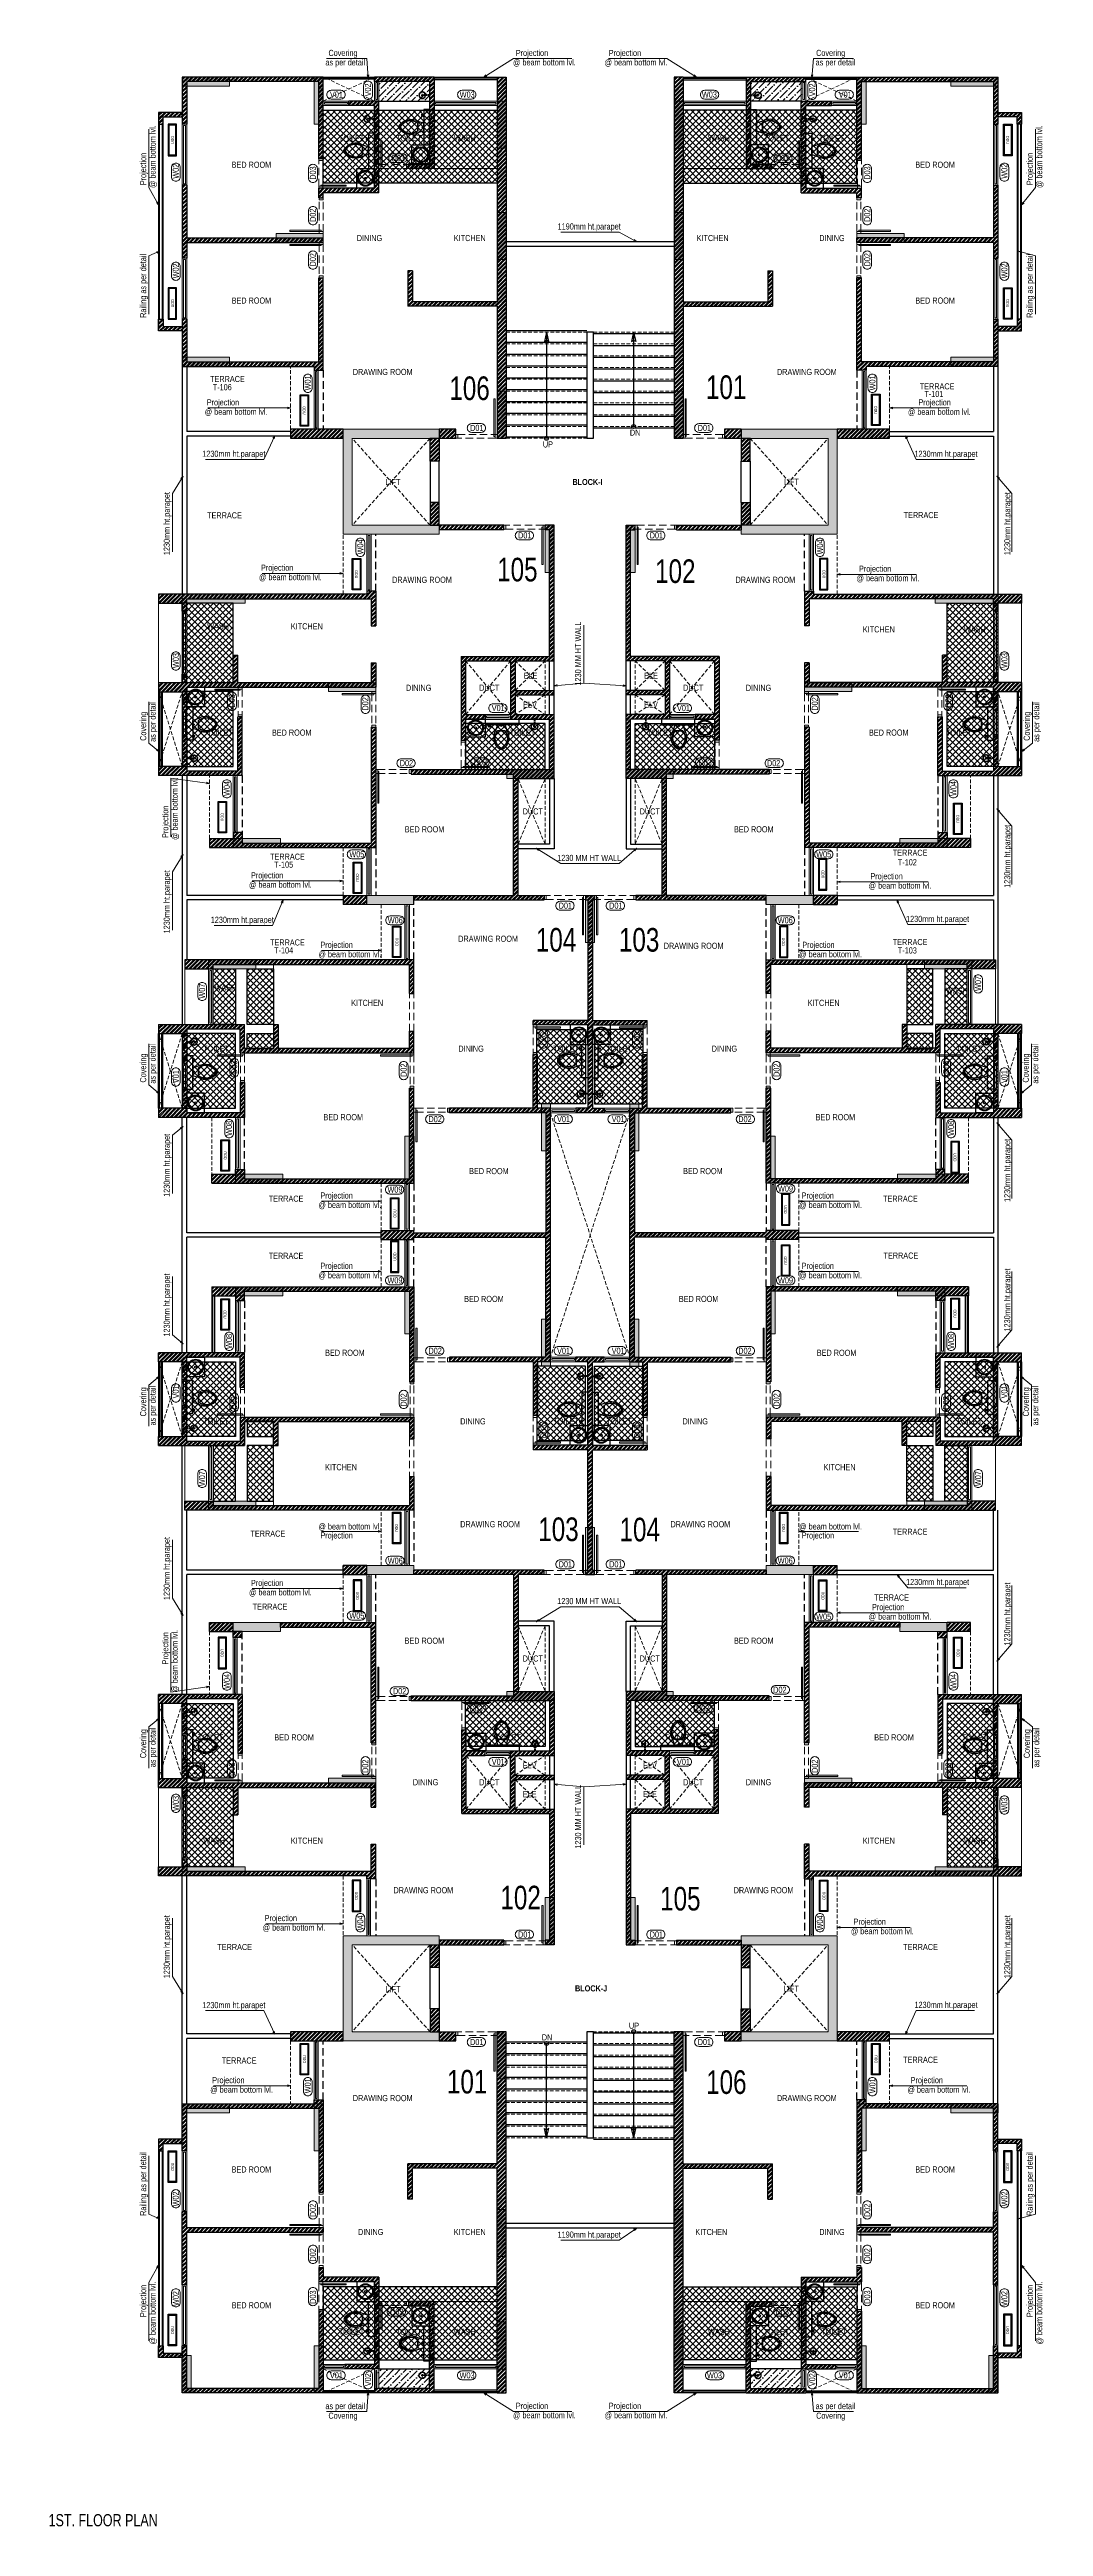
# Model space of a CAD drawing. Header units: inches. Extents: x 853900 to 962947, y 469960 to 560972.
# Drawn here: x 853900 to 879152, y 498015 to 560972 of the extents above; entities that cross this region are included whole.
import ezdxf
from ezdxf.enums import TextEntityAlignment as Align

# ---------------------------------------------------------------- set-up
doc = ezdxf.new("R2010")
doc.units = ezdxf.units.IN
doc.header["$LTSCALE"] = 750
doc.linetypes.add('HIDDEN', pattern=[0.375, 0.25, -0.125])
doc.linetypes.add('HIDDEN2', pattern=[0.1875, 0.125, -0.0625])
doc.layers.get('0').update_dxf_attribs({"color": 8})
doc.layers.get('Defpoints').update_dxf_attribs({"color": 8})
for name, color, linetype in [('a-Text-Room-HM', 8, 'Continuous'), ('ELE-02-MSA', 8, 'Continuous'), ('HATCH-SUNK 300MM-MSA', 253, 'Continuous'), ('P.FIXTURE', 8, 'Continuous'), ('R.C.C HATCH-MSA', 253, 'Continuous')]:
    doc.layers.add(name, color=color, linetype=linetype)
for name, color, linetype, lineweight in [('COLUMN', 8, 'Continuous', 13), ('DOOR NO-MSA', 8, 'Continuous', 9), ('DOOR-MSA', 8, 'Continuous', 13), ('DOTTED LINE-MSA', 8, 'HIDDEN2', 13), ('ELE-01-MSA', 8, 'Continuous', 30), ('ELE-03-MSA', 8, 'Continuous', 18), ('ELE-04-MSA', 8, 'Continuous', 15), ('TEXT DETAIL-MSA', 8, 'Continuous', 13), ('TEXT ROOM NAME-MSA', 8, 'Continuous', 13), ('WALL HATCH-MSA', 253, 'Continuous', 9), ('WALL-MSA', 8, 'Continuous', 30), ('WINDOE NO-MAS', 8, 'Continuous', 9), ('WINDOW-MSA', 8, 'Continuous', 13)]:
    doc.layers.add(name, color=color, linetype=linetype, lineweight=lineweight)
doc.styles.add('125', font='swisscl.ttf', dxfattribs={"height": 125})
doc.styles.add('ARIAL', font='swisscl.ttf')
doc.styles.add('Arial Narrow', font='swisscl.ttf', dxfattribs={"height": 150})
doc.styles.add('Arial-Reg', font='swisscl.ttf', dxfattribs={"height": 155})
doc.styles.add('Arial-Reg+0.8Sc', font='swisscl.ttf')
doc.styles.add('MtXpl_Swis721_LtCn_B', font='swisscl.ttf')
doc.styles.add('MtXpl_Swis721_LtCn_B_1', font='')
doc.styles.get('MtXpl_Swis721_LtCn_B_1').set_extended_font_data('Swis721 LtCn BT', bold=True)
doc.dimstyles.new('100 K.T', dxfattribs={"dimtxt": 360, "dimasz": 80, "dimexe": 0.18, "dimexo": 0.0625, "dimgap": 1, "dimtad": 1, "dimdec": 0, "dimzin": 0, "dimdsep": 46, "dimtxsty": 'ARIAL', "dimblk": 'DOT', "dimcen": 0.09, "dimse1": 1, "dimse2": 1, "dimclrd": 50, "dimclrt": 256, "dimadec": 0, "dimazin": 0, "dimtfac": 1, "dimtdec": 0, "dimtofl": 0, "dimtmove": 1, "dimatfit": 0, "dimfxl": 1, "dimtolj": 1, "dimtzin": 0, "dimlwd": -1, "dimarcsym": 0})
pattern_1 = [(45, (-826309.495, -504339.46), (-53.0330086, 53.0330086), []), (45, (-826274.14, -504339.46), (-53.0330086, 53.0330086), [])]
pattern_2 = [(45, (-826309.495, -504324.46), (-53.0330086, 53.0330086), []), (45, (-826274.14, -504324.46), (-53.0330086, 53.0330086), [])]
pattern_3 = [(45, (-826309.5, -563203.96), (58.932931, 216.087413), [277.8125, -55.5625, 0, -55.5625])]

# ---------------------------------------------------------------- blocks, each defined once
blk = doc.blocks.new('A$C59c041b7')
at = {"layer": 'HATCH-SUNK 300MM-MSA', "transparency": 33554559}
h = blk.add_hatch(dxfattribs=at)
h.set_pattern_fill('ANSI36', color=256, scale=35)
h.set_pattern_definition(pattern_3)
h.paths.add_polyline_path([(4983, -610), (6300, -610), (6300, -100), (4983, -100)])
h = blk.add_hatch(dxfattribs=at)
h.set_pattern_fill('ANSI36', color=256, scale=35)
h.set_pattern_definition(pattern_3)
h.paths.add_polyline_path([(15744, -610), (14427, -610), (14427, -100), (15744, -100)])
h = blk.add_hatch(dxfattribs=at)
h.set_pattern_fill('ANSI37', color=256, scale=35)
h.paths.add_polyline_path([(8000, -2695), (3583, -2695), (3583, -840), (8000, -840)])
h = blk.add_hatch(dxfattribs=at)
h.set_pattern_fill('ANSI37', color=256, scale=35)
h.paths.add_polyline_path([(12727, -2695), (17144, -2695), (17144, -840), (12727, -840)])
h = blk.add_hatch(dxfattribs=at)
h.set_pattern_fill('ANSI37', color=256, scale=35)
h.paths.add_polyline_path([(0, -15392), (1295, -15392), (1295, -13375), (0, -13375)])
h = blk.add_hatch(dxfattribs=at)
h.set_pattern_fill('ANSI37', color=256, scale=35)
h.paths.add_polyline_path([(20726, -15392), (19431, -15392), (19431, -13375), (20726, -13375)])
h = blk.add_hatch(dxfattribs=at)
h.set_pattern_fill('ANSI37', color=256, scale=35)
h.paths.add_polyline_path([(0, -17525), (1295, -17525), (1295, -15622), (0, -15622)])
h = blk.add_hatch(dxfattribs=at)
h.set_pattern_fill('ANSI37', color=256, scale=35)
h.paths.add_polyline_path([(20726, -17525), (19431, -17525), (19431, -15622), (20726, -15622)])
h = blk.add_hatch(dxfattribs=at)
h.set_pattern_fill('ANSI37', color=256, scale=35)
h.paths.add_polyline_path([(7201, -17602), (9219, -17602), (9219, -16432), (7201, -16432)])
h = blk.add_hatch(dxfattribs=at)
h.set_pattern_fill('ANSI37', color=256, scale=35)
h.paths.add_polyline_path([(13525, -17602), (11508, -17602), (11508, -16432), (13525, -16432)])
h = blk.add_hatch(dxfattribs=at)
h.set_pattern_fill('ANSI37', color=256, scale=35)
h.paths.add_polyline_path([(1353, -24079), (782, -24079), (782, -22671), (1353, -22671)])
h = blk.add_hatch(dxfattribs=at)
h.set_pattern_fill('ANSI37', color=256, scale=35)
h.paths.add_polyline_path([(2319, -24079), (1653, -24079), (1653, -22671), (2319, -22671)])
h = blk.add_hatch(dxfattribs=at)
h.set_pattern_fill('ANSI37', color=256, scale=35)
h.paths.add_polyline_path([(18407, -24079), (19074, -24079), (19074, -22671), (18407, -22671)])
h = blk.add_hatch(dxfattribs=at)
h.set_pattern_fill('ANSI37', color=256, scale=35)
h.paths.add_polyline_path([(19374, -24079), (19945, -24079), (19945, -22671), (19374, -22671)])
h = blk.add_hatch(dxfattribs=at)
h.set_pattern_fill('ANSI37', color=256, scale=35)
h.paths.add_polyline_path([(0, -26211), (1353, -26211), (1353, -24309), (0, -24309)])
h = blk.add_hatch(dxfattribs=at)
h.set_pattern_fill('ANSI37', color=256, scale=35)
h.paths.add_polyline_path([(2319, -24703), (1653, -24703), (1653, -24309), (2319, -24309)])
h = blk.add_hatch(dxfattribs=at)
h.set_pattern_fill('ANSI37', color=256, scale=35)
h.paths.add_polyline_path([(10248, -26097), (9013, -26097), (9013, -24206), (10248, -24206)])
h = blk.add_hatch(dxfattribs=at)
h.set_pattern_fill('ANSI37', color=256, scale=35)
h.paths.add_polyline_path([(10478, -26097), (11713, -26097), (11713, -24206), (10478, -24206)])
h = blk.add_hatch(dxfattribs=at)
h.set_pattern_fill('ANSI37', color=256, scale=35)
h.paths.add_polyline_path([(18407, -24703), (19074, -24703), (19074, -24309), (18407, -24309)])
h = blk.add_hatch(dxfattribs=at)
h.set_pattern_fill('ANSI37', color=256, scale=35)
h.paths.add_polyline_path([(20726, -26211), (19374, -26211), (19374, -24309), (20726, -24309)])
h = blk.add_hatch(dxfattribs=at)
h.set_pattern_fill('ANSI37', color=256, scale=35)
h.paths.add_polyline_path([(0, -32653), (1353, -32653), (1353, -34555), (0, -34555)])
h = blk.add_hatch(dxfattribs=at)
h.set_pattern_fill('ANSI37', color=256, scale=35)
h.paths.add_polyline_path([(20726, -32653), (19374, -32653), (19374, -34555), (20726, -34555)])
h = blk.add_hatch(dxfattribs=at)
h.set_pattern_fill('ANSI37', color=256, scale=35)
h.paths.add_polyline_path([(10248, -32767), (9013, -32767), (9013, -34658), (10248, -34658)])
h = blk.add_hatch(dxfattribs=at)
h.set_pattern_fill('ANSI37', color=256, scale=35)
h.paths.add_polyline_path([(10478, -32767), (11713, -32767), (11713, -34658), (10478, -34658)])
h = blk.add_hatch(dxfattribs=at)
h.set_pattern_fill('ANSI37', color=256, scale=35)
h.paths.add_polyline_path([(2319, -34162), (1653, -34162), (1653, -34555), (2319, -34555)])
h = blk.add_hatch(dxfattribs=at)
h.set_pattern_fill('ANSI37', color=256, scale=35)
h.paths.add_polyline_path([(18407, -34162), (19074, -34162), (19074, -34555), (18407, -34555)])
h = blk.add_hatch(dxfattribs=at)
h.set_pattern_fill('ANSI37', color=256, scale=35)
h.paths.add_polyline_path([(1353, -34785), (782, -34785), (782, -36194), (1353, -36194)])
h = blk.add_hatch(dxfattribs=at)
h.set_pattern_fill('ANSI37', color=256, scale=35)
h.paths.add_polyline_path([(2319, -34785), (1653, -34785), (1653, -36194), (2319, -36194)])
h = blk.add_hatch(dxfattribs=at)
h.set_pattern_fill('ANSI37', color=256, scale=35)
h.paths.add_polyline_path([(18407, -34785), (19074, -34785), (19074, -36194), (18407, -36194)])
h = blk.add_hatch(dxfattribs=at)
h.set_pattern_fill('ANSI37', color=256, scale=35)
h.paths.add_polyline_path([(19374, -34785), (19945, -34785), (19945, -36194), (19374, -36194)])
h = blk.add_hatch(dxfattribs=at)
h.set_pattern_fill('ANSI37', color=256, scale=35)
h.paths.add_polyline_path([(0, -41340), (1295, -41340), (1295, -43242), (0, -43242)])
h = blk.add_hatch(dxfattribs=at)
h.set_pattern_fill('ANSI37', color=256, scale=35)
h.paths.add_polyline_path([(7201, -41262), (9219, -41262), (9219, -42432), (7201, -42432)])
h = blk.add_hatch(dxfattribs=at)
h.set_pattern_fill('ANSI37', color=256, scale=35)
h.paths.add_polyline_path([(13525, -41262), (11507, -41262), (11508, -42432), (13525, -42432)])
h = blk.add_hatch(dxfattribs=at)
h.set_pattern_fill('ANSI37', color=256, scale=35)
h.paths.add_polyline_path([(20726, -41340), (19431, -41340), (19431, -43242), (20726, -43242)])
h = blk.add_hatch(dxfattribs=at)
h.set_pattern_fill('ANSI37', color=256, scale=35)
h.paths.add_polyline_path([(0, -43472), (1295, -43472), (1295, -45490), (0, -45490)])
h = blk.add_hatch(dxfattribs=at)
h.set_pattern_fill('ANSI37', color=256, scale=35)
h.paths.add_polyline_path([(20726, -43472), (19431, -43472), (19431, -45490), (20726, -45490)])
h = blk.add_hatch(dxfattribs=at)
h.set_pattern_fill('ANSI37', color=256, scale=35)
h.paths.add_polyline_path([(8000, -56170), (3583, -56170), (3583, -58025), (8000, -58025)])
h = blk.add_hatch(dxfattribs=at)
h.set_pattern_fill('ANSI37', color=256, scale=35)
h.paths.add_polyline_path([(12727, -56170), (17144, -56170), (17144, -58025), (12727, -58025)])
h = blk.add_hatch(dxfattribs=at)
h.set_pattern_fill('ANSI36', color=256, scale=35)
h.set_pattern_definition(pattern_3)
h.paths.add_polyline_path([(6300, -58255), (4983, -58255), (4983, -58765), (6300, -58765)])
h = blk.add_hatch(dxfattribs=at)
h.set_pattern_fill('ANSI36', color=256, scale=35)
h.set_pattern_definition(pattern_3)
h.paths.add_polyline_path([(15744, -58255), (14427, -58255), (14427, -58765), (15744, -58765)])
blk.add_line((4983, -610), (6300, -610), dxfattribs=at)
at = {"layer": 'HATCH-SUNK 300MM-MSA'}
for p, q in [((15744, -610), (14427, -610)), ((4983, -58255), (6300, -58255)), ((15744, -58255), (14427, -58255))]:
    blk.add_line(p, q, dxfattribs=at)
at = {"layer": 'HATCH-SUNK 300MM-MSA', "transparency": 33554559}
blk.add_lwpolyline([(8000, -2695), (3583, -2695), (3583, -840), (8000, -840)], close=True, dxfattribs=at)
at = {"layer": 'HATCH-SUNK 300MM-MSA'}
for points in [[(12727, -2695), (17144, -2695), (17144, -840), (12727, -840)], [(0, -15392), (1295, -15392), (1295, -13375), (0, -13375)], [(20726, -15392), (19431, -15392), (19431, -13375), (20726, -13375)], [(0, -17525), (1295, -17525), (1295, -15622), (0, -15622)], [(20726, -17525), (19431, -17525), (19431, -15622), (20726, -15622)], [(7201, -17602), (9219, -17602), (9219, -16432), (7201, -16432)], [(13525, -17602), (11508, -17602), (11508, -16432), (13525, -16432)], [(1353, -24079), (782, -24079), (782, -22671), (1353, -22671)], [(2319, -24079), (1653, -24079), (1653, -22671), (2319, -22671)], [(18407, -24079), (19074, -24079), (19074, -22671), (18407, -22671)], [(19374, -24079), (19945, -24079), (19945, -22671), (19374, -22671)], [(0, -26211), (1353, -26211), (1353, -24309), (0, -24309)], [(2319, -24703), (1653, -24703), (1653, -24309), (2319, -24309)], [(10248, -26097), (9013, -26097), (9013, -24206), (10248, -24206)], [(10478, -26097), (11713, -26097), (11713, -24206), (10478, -24206)], [(18407, -24703), (19074, -24703), (19074, -24309), (18407, -24309)], [(20726, -26211), (19374, -26211), (19374, -24309), (20726, -24309)], [(0, -32653), (1353, -32653), (1353, -34555), (0, -34555)], [(20726, -32653), (19374, -32653), (19374, -34555), (20726, -34555)], [(10248, -32767), (9013, -32767), (9013, -34658), (10248, -34658)], [(10478, -32767), (11713, -32767), (11713, -34658), (10478, -34658)], [(2319, -34162), (1653, -34162), (1653, -34555), (2319, -34555)], [(18407, -34162), (19074, -34162), (19074, -34555), (18407, -34555)], [(1353, -34785), (782, -34785), (782, -36194), (1353, -36194)], [(2319, -34785), (1653, -34785), (1653, -36194), (2319, -36194)], [(18407, -34785), (19074, -34785), (19074, -36194), (18407, -36194)], [(19374, -34785), (19945, -34785), (19945, -36194), (19374, -36194)], [(0, -41340), (1295, -41340), (1295, -43242), (0, -43242)], [(7201, -41262), (9219, -41262), (9219, -42432), (7201, -42432)], [(13525, -41262), (11507, -41262), (11508, -42432), (13525, -42432)], [(20726, -41340), (19431, -41340), (19431, -43242), (20726, -43242)], [(0, -43472), (1295, -43472), (1295, -45490), (0, -45490)], [(20726, -43472), (19431, -43472), (19431, -45490), (20726, -45490)], [(8000, -56170), (3583, -56170), (3583, -58025), (8000, -58025)], [(12727, -56170), (17144, -56170), (17144, -58025), (12727, -58025)]]:
    blk.add_lwpolyline(points, close=True, dxfattribs=at)
blk = doc.blocks.new('A$C16cd5f5f')
at = {"layer": 'WINDOW-MSA', "ltscale": 5000}
for points in [[(50, 50), (50, 850), (80, 850), (80, 50)], [(0, 0), (50, 0), (50, 100), (0, 100)], [(900, 0), (850, 0), (850, 100), (900, 100)]]:
    blk.add_lwpolyline(points, close=True, dxfattribs=at)
at = {"layer": 'WINDOW-MSA', "linetype": 'HIDDEN', "elevation": 0}
blk.add_lwpolyline([(50, 100), (850, 100)], dxfattribs=at)
at = {"layer": 'WINDOW-MSA', "linetype": 'HIDDEN'}
blk.add_lwpolyline([(50, 0), (850, 0)], dxfattribs=at)
blk = doc.blocks.new('A$Ca69f7aba')
at = {"layer": 'WINDOW-MSA', "ltscale": 5000}
for points in [[(-750, 0), (-700, 0), (-700, -100), (-750, -100)], [(0, 0), (-50, 0), (-50, -100), (0, -100)], [(-50, -50), (-50, -700), (-80, -700), (-80, -50)]]:
    blk.add_lwpolyline(points, close=True, dxfattribs=at)
at = {"layer": 'WINDOW-MSA', "linetype": 'HIDDEN'}
blk.add_lwpolyline([(-50, 0), (-700, 0)], dxfattribs=at)
at = {"layer": 'WINDOW-MSA', "linetype": 'HIDDEN', "elevation": 0}
blk.add_lwpolyline([(-50, -100), (-700, -100)], dxfattribs=at)
blk = doc.blocks.new('A$C0454f6c0')
at = {"layer": 'WINDOW-MSA', "ltscale": 5000}
for points in [[(0, 1050), (0, 1000), (-100, 1000), (-100, 1050)], [(0, 0), (0, 50), (-100, 50), (-100, 0)]]:
    blk.add_lwpolyline(points, close=True, dxfattribs=at)
at = {"layer": 'WINDOW-MSA', "linetype": 'HIDDEN'}
for points in [[(-100, 1000), (-100, 50)], [(0, 50), (0, 1000)]]:
    blk.add_lwpolyline(points, dxfattribs=at)
at = {"layer": 'WINDOW-MSA', "ltscale": 5000, "elevation": 0}
blk.add_lwpolyline([(-50, 50), (-1000, 50), (-1000, 80), (-50, 80)], close=True, dxfattribs=at)
blk = doc.blocks.new('A$Cbea8c011')
at = {"layer": 'ELE-02-MSA', "elevation": 0}
for points in [[(400, -108), (-400, -108), (-400, 108), (400, 108)], [(380, -88), (-380, -88), (-380, 88), (380, 88)]]:
    blk.add_lwpolyline(points, close=True, dxfattribs=at)
at = {"layer": 'TEXT DETAIL-MSA', "style": 'Arial Narrow'}
blk.add_text('ODU', height=75, dxfattribs=at).set_placement((-106, -42, 0))
blk = doc.blocks.new('SHOWE')
at = {"linetype": 'HIDDEN', "ltscale": 0.2}
for p, q in [((3964261, -1171718), (3964261, -1171675)), ((3964261, -1171675), (3964263, -1171675)), ((3964261, -1171718), (3964263, -1171718)), ((3964264, -1171676), (3964264, -1171716)), ((3964269, -1171681), (3964269, -1171696)), ((3964269, -1171689), (3964438, -1171689)), ((3964269, -1171712), (3964269, -1171696)), ((3964269, -1171704), (3964438, -1171704)), ((3964479, -1171696), (3964416, -1171696)), ((3964447, -1171665), (3964447, -1171728))]:
    blk.add_line(p, q, dxfattribs=at)
for radius in [12.5, 10.6]:
    blk.add_circle((3964447, -1171696), radius, dxfattribs=at)
for centre, radius, start, end in [((3964447, -1171696), 84.1, 185.23834, 174.76166), ((3964447, -1171696), 81.4, 185.41049, 174.58951), ((3964447, -1171696), 78, 185.6496, 174.3504), ((3964262, -1171676), 1.76, 358.02823, 62.08212), ((3964262, -1171716), 1.76, 297.91788, 1.97177), ((3964260, -1171685), 10.1, 28.34358, 64.21035), ((3964260, -1171707), 10.1, 295.78965, 331.65642)]:
    blk.add_arc(centre, radius, start, end, dxfattribs=at)
blk = doc.blocks.new('t4tgg34')
for points in [[(375405, -62759), (375391, -62745), (375391, -62738), (375371, -62738), (375371, -62720), (375391, -62720), (375391, -62713), (375405, -62699), (375405, -62635), (375255, -62585, 0.412342), (374785, -62709, 0.132891), (374785, -62761, 0.412336), (375255, -62885), (375405, -62835)], [(375255, -62835, -0.475238), (374809, -62735, -0.475243), (375255, -62635)]]:
    blk.add_lwpolyline(points, format="xyb", close=True)
blk.add_lwpolyline([(375255, -62835), (375255, -62635, 0.475243), (374809, -62735, 0.475238), (375255, -62835, 0.489246)], format="xyb")
blk.add_lwpolyline([(375405, -62635), (375405, -62699), (375391, -62713), (375391, -62720), (375371, -62720), (375371, -62738), (375391, -62738), (375391, -62745), (375405, -62759), (375405, -62699), (375405, -62835)])
blk = doc.blocks.new('9')
at = {"linetype": 'Continuous'}
for p, q in [((709870, -390415), (709870, -390434)), ((709876, -390434), (709870, -390434)), ((709876, -390415), (709876, -390434))]:
    blk.add_line(p, q, dxfattribs=at)
for points in [[(709876, -390396), (709876, -390377), (709870, -390377), (709870, -390396)], [(709895, -390396), (709920, -390370), (709920, -390440), (709895, -390415)]]:
    blk.add_lwpolyline(points, dxfattribs=at)
blk.add_lwpolyline([(709895, -390415), (709870, -390415), (709870, -390396), (709895, -390396)], close=True, dxfattribs=at)
blk = doc.blocks.new('Win-Tag-03')
blk.add_lwpolyline([(-130, 120), (130, 120, -0.414214), (250, 0), (250, 0, -0.414214), (130, -120), (-130, -120, -0.414214), (-250, 0), (-250, 0, -0.414214)], format="xyb", close=True)
blk = doc.blocks.new('_Dot')
at = {"linetype": 'ByBlock', "lineweight": -2}
blk.add_line((-0.5, 0), (-1, 0), dxfattribs=at)
at = {"linetype": 'ByBlock', "const_width": 0.5}
blk.add_lwpolyline([(-0.25, 0, 1), (0.25, 0, 1)], format="xyb", close=True, dxfattribs=at)
blk = doc.blocks.new('BLOCK-G & H TYPICAL COLOUMN')
at = {"layer": 'R.C.C HATCH-MSA'}
h = blk.add_hatch(color=256, dxfattribs=at)
h.dxf.hatch_style = 1
h.paths.add_polyline_path([(172697.6, -104207.8), (172688.6, -104207.8), (172688.6, -104255), (172697.6, -104255)])
h.paths.add_polyline_path([(172327.1, -104207.8), (172336.2, -104207.8), (172336.2, -104255), (172327.1, -104255)])
h.paths.add_polyline_path([(172819.9, -104207.8), (172819.9, -104216.8), (172867.1, -104216.8), (172867.1, -104207.8)])
h.paths.add_polyline_path([(172204.9, -104207.8), (172204.9, -104216.8), (172157.6, -104216.8), (172157.6, -104207.8)])
h.paths.add_polyline_path([(172561.2, -104240.1), (172552.1, -104240.1), (172552.1, -104287.3), (172561.2, -104287.3)])
h.paths.add_polyline_path([(172463.6, -104240.1), (172472.6, -104240.1), (172472.6, -104287.3), (172463.6, -104287.3)])
h.paths.add_polyline_path([(172177.9, -104422.2), (172177.9, -104431.3), (172130.6, -104431.3), (172130.6, -104422.2)])
h.paths.add_polyline_path([(172894.1, -104422.2), (172894.1, -104431.3), (172846.9, -104431.3), (172846.9, -104422.2)])
h.paths.add_polyline_path([(172336.1, -104486.8), (172336.1, -104495.8), (172288.9, -104495.8), (172288.9, -104486.8)])
h.paths.add_polyline_path([(172202.6, -104543.8), (172202.6, -104552.8), (172155.4, -104552.8), (172155.4, -104543.8)])
h.paths.add_polyline_path([(172822.1, -104543.8), (172822.1, -104552.8), (172869.4, -104552.8), (172869.4, -104543.8)])
h.paths.add_polyline_path([(172516.9, -104495.8), (172507.8, -104495.8), (172507.8, -104448.6), (172516.9, -104448.6)])
h.paths.add_polyline_path([(172697.6, -104104.3), (172688.6, -104104.3), (172688.6, -104057), (172697.6, -104057)])
h.paths.add_polyline_path([(172327.1, -104104.3), (172336.2, -104104.3), (172336.2, -104057), (172327.1, -104057)])
h.paths.add_polyline_path([(172819.9, -104104.3), (172819.9, -104095.2), (172867.1, -104095.2), (172867.1, -104104.3)])
h.paths.add_polyline_path([(172204.9, -104104.3), (172204.9, -104095.2), (172157.6, -104095.2), (172157.6, -104104.3)])
h.paths.add_polyline_path([(172561.2, -104071.9), (172552.1, -104071.9), (172552.1, -104024.7), (172561.2, -104024.7)])
h.paths.add_polyline_path([(172463.6, -104071.9), (172472.6, -104071.9), (172472.6, -104024.7), (172463.6, -104024.7)])
h.paths.add_polyline_path([(172177.9, -103889.8), (172177.9, -103880.8), (172130.6, -103880.8), (172130.6, -103889.8)])
h.paths.add_polyline_path([(172894.1, -103889.8), (172894.1, -103880.8), (172846.9, -103880.8), (172846.9, -103889.8)])
h.paths.add_polyline_path([(172336.1, -103825.3), (172336.1, -103816.2), (172288.9, -103816.2), (172288.9, -103825.3)])
h.paths.add_polyline_path([(172202.6, -103768.3), (172202.6, -103759.2), (172155.4, -103759.2), (172155.4, -103768.3)])
h.paths.add_polyline_path([(172822.1, -103768.3), (172822.1, -103759.2), (172869.4, -103759.2), (172869.4, -103768.3)])
h.paths.add_polyline_path([(172516.9, -103816.2), (172507.8, -103816.2), (172507.8, -103863.4), (172516.9, -103863.4)])
h.paths.add_polyline_path([(172548.4, -103699.3), (172548.4, -103690.3), (172595.6, -103690.3), (172595.6, -103699.3)])
h.paths.add_polyline_path([(172476.4, -103699.3), (172476.4, -103690.3), (172429.1, -103690.3), (172429.1, -103699.3)])
h.paths.add_polyline_path([(172726.8, -103612.3), (172726.8, -103603.3), (172774.1, -103603.3), (172774.1, -103612.3)])
h.paths.add_polyline_path([(172297.9, -103612.3), (172297.9, -103603.3), (172250.7, -103603.3), (172250.7, -103612.3)])
h.paths.add_polyline_path([(172920.4, -103523.8), (172920.4, -103514.8), (172857.6, -103514.8), (172857.6, -103523.8)])
h.paths.add_polyline_path([(172104.4, -103523.8), (172104.4, -103514.8), (172167.2, -103514.8), (172167.2, -103523.8)])
h.paths.add_polyline_path([(172476.4, -103492.9), (172467.3, -103492.9), (172467.3, -103445.7), (172476.4, -103445.7)])
h.paths.add_polyline_path([(172548.4, -103492.9), (172557.4, -103492.9), (172557.4, -103445.7), (172548.4, -103445.7)])
h.paths.add_polyline_path([(172663.4, -103454.8), (172759.5, -103454.8), (172759.5, -103349.7), (172663.4, -103349.7), (172663.4, -103358.8), (172750.4, -103358.8), (172750.4, -103445.7), (172663.4, -103445.7)])
h.paths.add_polyline_path([(172361.3, -103454.8), (172265.3, -103454.8), (172265.3, -103349.7), (172361.3, -103349.7), (172361.3, -103358.8), (172274.3, -103358.8), (172274.3, -103445.7), (172361.3, -103445.7)])
h.paths.add_polyline_path([(172428.4, -103358.8), (172419.3, -103358.8), (172419.3, -103311.5), (172428.4, -103311.5)])
h.paths.add_polyline_path([(172428.4, -103132.7), (172419.3, -103132.7), (172419.3, -103180), (172428.4, -103180)])
h.paths.add_polyline_path([(172151.6, -103286.8), (172151.6, -103277.7), (172104.4, -103277.7), (172104.4, -103286.8)])
h.paths.add_polyline_path([(172245.4, -103162.7), (172245.4, -103153.7), (172198.2, -103153.7), (172198.2, -103162.7)])
h.paths.add_polyline_path([(172428.4, -103021.3), (172419.3, -103021.3), (172419.3, -103068.5), (172428.4, -103068.5)])
h.paths.add_polyline_path([(172245.4, -102997.3), (172236.4, -102997.3), (172236.4, -103044.5), (172245.4, -103044.5)])
h.paths.add_polyline_path([(172104.4, -102997.3), (172104.4, -103006.3), (172151.6, -103006.3), (172151.6, -102997.3)])
h.paths.add_polyline_path([(172596.4, -103358.8), (172605.4, -103358.8), (172605.4, -103311.5), (172596.4, -103311.5)])
h.paths.add_polyline_path([(172596.4, -103132.7), (172605.4, -103132.7), (172605.4, -103180), (172596.4, -103180)])
h.paths.add_polyline_path([(172873.1, -103286.8), (172873.1, -103277.7), (172920.4, -103277.7), (172920.4, -103286.8)])
h.paths.add_polyline_path([(172779.3, -103162.7), (172779.3, -103153.7), (172826.6, -103153.7), (172826.6, -103162.7)])
h.paths.add_polyline_path([(172596.4, -103021.3), (172605.4, -103021.3), (172605.4, -103068.5), (172596.4, -103068.5)])
h.paths.add_polyline_path([(172779.3, -102997.3), (172788.4, -102997.3), (172788.4, -103044.5), (172779.3, -103044.5)])
h.paths.add_polyline_path([(172920.4, -102997.3), (172920.4, -103006.3), (172873.1, -103006.3), (172873.1, -102997.3)])
h.paths.add_polyline_path([(172548.4, -104612.7), (172548.4, -104621.8), (172595.6, -104621.8), (172595.6, -104612.7)])
h.paths.add_polyline_path([(172476.4, -104612.7), (172476.4, -104621.8), (172429.1, -104621.8), (172429.1, -104612.7)])
h.paths.add_polyline_path([(172297.9, -104699.7), (172297.9, -104708.8), (172250.7, -104708.8), (172250.7, -104699.7)])
h.paths.add_polyline_path([(172104.4, -104788.2), (172104.4, -104797.3), (172167.2, -104797.3), (172167.2, -104788.2)])
h.paths.add_polyline_path([(172726.8, -104699.7), (172726.8, -104708.8), (172774.1, -104708.8), (172774.1, -104699.7)])
h.paths.add_polyline_path([(172920.4, -104788.2), (172920.4, -104797.3), (172857.6, -104797.3), (172857.6, -104788.2)])
h.paths.add_polyline_path([(172476.4, -104819.1), (172467.3, -104819.1), (172467.3, -104866.3), (172476.4, -104866.3)])
h.paths.add_polyline_path([(172548.4, -104819.1), (172557.4, -104819.1), (172557.4, -104866.3), (172548.4, -104866.3)])
h.paths.add_polyline_path([(172663.4, -104857.3), (172759.5, -104857.3), (172759.5, -104962.3), (172663.4, -104962.3), (172663.4, -104953.3), (172750.4, -104953.3), (172750.4, -104866.3), (172663.4, -104866.3)])
h.paths.add_polyline_path([(172361.3, -104857.3), (172265.3, -104857.3), (172265.3, -104962.3), (172361.3, -104962.3), (172361.3, -104953.3), (172274.3, -104953.3), (172274.3, -104866.3), (172361.3, -104866.3)])
h.paths.add_polyline_path([(172428.4, -104953.3), (172419.3, -104953.3), (172419.3, -105000.5), (172428.4, -105000.5)])
h.paths.add_polyline_path([(172428.4, -105178.3), (172419.3, -105178.3), (172419.3, -105131.1), (172428.4, -105131.1)])
h.paths.add_polyline_path([(172151.6, -105025.3), (172151.6, -105034.3), (172104.4, -105034.3), (172104.4, -105025.3)])
h.paths.add_polyline_path([(172245.4, -105072.5), (172236.4, -105072.5), (172236.4, -105025.3), (172245.4, -105025.3)])
h.paths.add_polyline_path([(172428.4, -105290.8), (172419.3, -105290.8), (172419.3, -105243.5), (172428.4, -105243.5)])
h.paths.add_polyline_path([(172245.4, -105314.8), (172236.4, -105314.8), (172236.4, -105267.5), (172245.4, -105267.5)])
h.paths.add_polyline_path([(172104.4, -105277.4), (172113.4, -105277.4), (172113.4, -105314.8), (172104.4, -105314.8)])
h.paths.add_polyline_path([(172596.4, -104953.3), (172605.4, -104953.3), (172605.4, -105000.5), (172596.4, -105000.5)])
h.paths.add_polyline_path([(172596.4, -105178.3), (172605.4, -105178.3), (172605.4, -105131.1), (172596.4, -105131.1)])
h.paths.add_polyline_path([(172873.1, -105025.3), (172873.1, -105034.3), (172920.4, -105034.3), (172920.4, -105025.3)])
h.paths.add_polyline_path([(172788.4, -105025.3), (172779.3, -105025.3), (172779.3, -105072.5), (172788.4, -105072.5)])
h.paths.add_polyline_path([(172596.4, -105290.8), (172605.4, -105290.8), (172605.4, -105243.5), (172596.4, -105243.5)])
h.paths.add_polyline_path([(172779.3, -105314.8), (172788.4, -105314.8), (172788.4, -105267.5), (172779.3, -105267.5)])
h.paths.add_polyline_path([(172911.3, -105314.8), (172920.4, -105314.8), (172920.4, -105277.4), (172911.3, -105277.4)])
h.paths.add_polyline_path([(172688.6, -104486.8), (172688.6, -104495.8), (172735.9, -104495.8), (172735.9, -104486.8)])
h.paths.add_polyline_path([(172688.6, -103825.3), (172688.6, -103816.2), (172735.9, -103816.2), (172735.9, -103825.3)])
at = {"layer": 'COLUMN'}
for points in [[(172104.4, -102997.3), (172104.4, -103006.3), (172151.6, -103006.3), (172151.6, -102997.3)], [(172245.4, -102997.3), (172236.4, -102997.3), (172236.4, -103044.5), (172245.4, -103044.5)], [(172779.3, -102997.3), (172788.4, -102997.3), (172788.4, -103044.5), (172779.3, -103044.5)], [(172920.4, -102997.3), (172920.4, -103006.3), (172873.1, -103006.3), (172873.1, -102997.3)], [(172428.4, -103021.3), (172419.3, -103021.3), (172419.3, -103068.5), (172428.4, -103068.5)], [(172596.4, -103021.3), (172605.4, -103021.3), (172605.4, -103068.5), (172596.4, -103068.5)], [(172428.4, -103132.7), (172419.3, -103132.7), (172419.3, -103180), (172428.4, -103180)], [(172596.4, -103132.7), (172605.4, -103132.7), (172605.4, -103180), (172596.4, -103180)], [(172245.4, -103162.7), (172245.4, -103153.7), (172198.2, -103153.7), (172198.2, -103162.7)], [(172779.3, -103162.7), (172779.3, -103153.7), (172826.6, -103153.7), (172826.6, -103162.7)], [(172151.6, -103286.8), (172151.6, -103277.7), (172104.4, -103277.7), (172104.4, -103286.8)], [(172873.1, -103286.8), (172873.1, -103277.7), (172920.4, -103277.7), (172920.4, -103286.8)], [(172428.4, -103358.8), (172419.3, -103358.8), (172419.3, -103311.5), (172428.4, -103311.5)], [(172596.4, -103358.8), (172605.4, -103358.8), (172605.4, -103311.5), (172596.4, -103311.5)], [(172361.3, -103454.8), (172265.3, -103454.8), (172265.3, -103349.7), (172361.3, -103349.7), (172361.3, -103358.8), (172274.3, -103358.8), (172274.3, -103445.7), (172361.3, -103445.7)], [(172663.4, -103454.8), (172759.5, -103454.8), (172759.5, -103349.7), (172663.4, -103349.7), (172663.4, -103358.8), (172750.4, -103358.8), (172750.4, -103445.7), (172663.4, -103445.7)], [(172476.4, -103492.9), (172467.3, -103492.9), (172467.3, -103445.7), (172476.4, -103445.7)], [(172548.4, -103492.9), (172557.4, -103492.9), (172557.4, -103445.7), (172548.4, -103445.7)], [(172104.4, -103523.8), (172104.4, -103514.8), (172167.2, -103514.8), (172167.2, -103523.8)], [(172920.4, -103523.8), (172920.4, -103514.8), (172857.6, -103514.8), (172857.6, -103523.8)], [(172297.9, -103612.3), (172297.9, -103603.3), (172250.7, -103603.3), (172250.7, -103612.3)], [(172726.8, -103612.3), (172726.8, -103603.3), (172774.1, -103603.3), (172774.1, -103612.3)], [(172476.4, -103699.3), (172476.4, -103690.3), (172429.1, -103690.3), (172429.1, -103699.3)], [(172548.4, -103699.3), (172548.4, -103690.3), (172595.6, -103690.3), (172595.6, -103699.3)], [(172202.6, -103768.3), (172202.6, -103759.2), (172155.4, -103759.2), (172155.4, -103768.3)], [(172822.1, -103768.3), (172822.1, -103759.2), (172869.4, -103759.2), (172869.4, -103768.3)], [(172336.1, -103825.3), (172336.1, -103816.2), (172288.9, -103816.2), (172288.9, -103825.3)], [(172516.9, -103816.2), (172507.8, -103816.2), (172507.8, -103863.4), (172516.9, -103863.4)], [(172688.6, -103825.3), (172688.6, -103816.2), (172735.9, -103816.2), (172735.9, -103825.3)], [(172177.9, -103889.8), (172177.9, -103880.8), (172130.6, -103880.8), (172130.6, -103889.8)], [(172894.1, -103889.8), (172894.1, -103880.8), (172846.9, -103880.8), (172846.9, -103889.8)], [(172463.6, -104071.9), (172472.6, -104071.9), (172472.6, -104024.7), (172463.6, -104024.7)], [(172561.2, -104071.9), (172552.1, -104071.9), (172552.1, -104024.7), (172561.2, -104024.7)], [(172327.1, -104104.3), (172336.2, -104104.3), (172336.2, -104057), (172327.1, -104057)], [(172697.6, -104104.3), (172688.6, -104104.3), (172688.6, -104057), (172697.6, -104057)], [(172204.9, -104104.3), (172204.9, -104095.2), (172157.6, -104095.2), (172157.6, -104104.3)], [(172819.9, -104104.3), (172819.9, -104095.2), (172867.1, -104095.2), (172867.1, -104104.3)], [(172204.9, -104207.8), (172204.9, -104216.8), (172157.6, -104216.8), (172157.6, -104207.8)], [(172327.1, -104207.8), (172336.2, -104207.8), (172336.2, -104255), (172327.1, -104255)], [(172697.6, -104207.8), (172688.6, -104207.8), (172688.6, -104255), (172697.6, -104255)], [(172819.9, -104207.8), (172819.9, -104216.8), (172867.1, -104216.8), (172867.1, -104207.8)], [(172463.6, -104240.1), (172472.6, -104240.1), (172472.6, -104287.3), (172463.6, -104287.3)], [(172561.2, -104240.1), (172552.1, -104240.1), (172552.1, -104287.3), (172561.2, -104287.3)], [(172177.9, -104422.2), (172177.9, -104431.3), (172130.6, -104431.3), (172130.6, -104422.2)], [(172894.1, -104422.2), (172894.1, -104431.3), (172846.9, -104431.3), (172846.9, -104422.2)], [(172516.9, -104495.8), (172507.8, -104495.8), (172507.8, -104448.6), (172516.9, -104448.6)], [(172336.1, -104486.8), (172336.1, -104495.8), (172288.9, -104495.8), (172288.9, -104486.8)], [(172688.6, -104486.8), (172688.6, -104495.8), (172735.9, -104495.8), (172735.9, -104486.8)], [(172202.6, -104543.8), (172202.6, -104552.8), (172155.4, -104552.8), (172155.4, -104543.8)], [(172822.1, -104543.8), (172822.1, -104552.8), (172869.4, -104552.8), (172869.4, -104543.8)], [(172476.4, -104612.7), (172476.4, -104621.8), (172429.1, -104621.8), (172429.1, -104612.7)], [(172548.4, -104612.7), (172548.4, -104621.8), (172595.6, -104621.8), (172595.6, -104612.7)], [(172297.9, -104699.7), (172297.9, -104708.8), (172250.7, -104708.8), (172250.7, -104699.7)], [(172726.8, -104699.7), (172726.8, -104708.8), (172774.1, -104708.8), (172774.1, -104699.7)], [(172104.4, -104788.2), (172104.4, -104797.3), (172167.2, -104797.3), (172167.2, -104788.2)], [(172920.4, -104788.2), (172920.4, -104797.3), (172857.6, -104797.3), (172857.6, -104788.2)], [(172476.4, -104819.1), (172467.3, -104819.1), (172467.3, -104866.3), (172476.4, -104866.3)], [(172548.4, -104819.1), (172557.4, -104819.1), (172557.4, -104866.3), (172548.4, -104866.3)], [(172361.3, -104857.3), (172265.3, -104857.3), (172265.3, -104962.3), (172361.3, -104962.3), (172361.3, -104953.3), (172274.3, -104953.3), (172274.3, -104866.3), (172361.3, -104866.3)], [(172663.4, -104857.3), (172759.5, -104857.3), (172759.5, -104962.3), (172663.4, -104962.3), (172663.4, -104953.3), (172750.4, -104953.3), (172750.4, -104866.3), (172663.4, -104866.3)], [(172428.4, -104953.3), (172419.3, -104953.3), (172419.3, -105000.5), (172428.4, -105000.5)], [(172596.4, -104953.3), (172605.4, -104953.3), (172605.4, -105000.5), (172596.4, -105000.5)], [(172151.6, -105025.3), (172151.6, -105034.3), (172104.4, -105034.3), (172104.4, -105025.3)], [(172245.4, -105072.5), (172236.4, -105072.5), (172236.4, -105025.3), (172245.4, -105025.3)], [(172788.4, -105025.3), (172779.3, -105025.3), (172779.3, -105072.5), (172788.4, -105072.5)], [(172873.1, -105025.3), (172873.1, -105034.3), (172920.4, -105034.3), (172920.4, -105025.3)], [(172428.4, -105178.3), (172419.3, -105178.3), (172419.3, -105131.1), (172428.4, -105131.1)], [(172596.4, -105178.3), (172605.4, -105178.3), (172605.4, -105131.1), (172596.4, -105131.1)], [(172428.4, -105290.8), (172419.3, -105290.8), (172419.3, -105243.5), (172428.4, -105243.5)], [(172596.4, -105290.8), (172605.4, -105290.8), (172605.4, -105243.5), (172596.4, -105243.5)], [(172104.4, -105277.4), (172113.4, -105277.4), (172113.4, -105314.8), (172104.4, -105314.8)], [(172245.4, -105314.8), (172236.4, -105314.8), (172236.4, -105267.5), (172245.4, -105267.5)], [(172779.3, -105314.8), (172788.4, -105314.8), (172788.4, -105267.5), (172779.3, -105267.5)], [(172911.3, -105314.8), (172920.4, -105314.8), (172920.4, -105277.4), (172911.3, -105277.4)]]:
    blk.add_lwpolyline(points, close=True, dxfattribs=at)
blk = doc.blocks.new('A$C725dc162')
at = {"layer": 'a-Text-Room-HM', "style": 'Arial-Reg'}
for s, p in [('106', (-5940, -8210)), ('101', (580, -8183)), ('105', (-4725, -12819)), ('102', (-712, -12859)), ('104', (-3742, -22229)), ('103', (-1631, -22229)), ('103', (-3681, -37212)), ('104', (-1616, -37219)), ('102', (-4643, -46573)), ('105', (-584, -46601)), ('101', (-6001, -51253)), ('106', (585, -51264))]:
    blk.add_text(s, height=600, dxfattribs=at).set_placement(p)
blk = doc.blocks.new('A$Ca663e582')
at = {"layer": 'WALL HATCH-MSA'}
h = blk.add_hatch(dxfattribs=at)
h.set_pattern_fill('ANSI32', color=256, scale=200)
h.set_pattern_definition(pattern_1)
h.paths.add_polyline_path([(3468, 56790), (3583, 56790), (3583, 58865), (0, 58865), (0, 57665), (115, 57665), (115, 58750), (3468, 58750)])
h = blk.add_hatch(dxfattribs=at)
h.set_pattern_fill('ANSI32', color=256, scale=200)
h.set_pattern_definition([(45, (-826294.495, -504339.46), (-53.0330086, 53.0330086), []), (45, (-826259.14, -504339.46), (-53.0330086, 53.0330086), [])])
h.paths.add_polyline_path([(6285, 56655), (5748, 56655), (5748, 56540), (6400, 56540), (6400, 58865), (4883, 58865), (4883, 58750), (6285, 58750)])
h = blk.add_hatch(dxfattribs=at)
h.set_pattern_fill('ANSI32', color=256, scale=200)
h.set_pattern_definition([(45, (6832.65, 49800.075), (-53.033, 53.033), []), (45, (6868.004, 49800.075), (-53.033, 53.033), [])])
h.paths.add_polyline_path([(6526, 49912), (6526, 49682), (6950, 49682), (6950, 49912)])
h.paths.add_polyline_path([(8000, 49682), (8230, 49682), (8230, 58865), (8000, 58865), (8000, 53152), (5848, 53152), (5848, 53937), (5733, 53937), (5733, 53037), (8000, 53037)])
h = blk.add_hatch(dxfattribs=at)
h.set_pattern_fill('ANSI32', color=256, scale=200)
h.set_pattern_definition(pattern_1)
h.paths.add_polyline_path([(12727, 58865), (12497, 58865), (12497, 49682), (12727, 49682), (12727, 53037), (14994, 53037), (14994, 53937), (14879, 53937), (14879, 53152), (12727, 53152)])
h = blk.add_hatch(dxfattribs=at)
h.set_pattern_fill('ANSI32', color=256, scale=200)
h.set_pattern_definition([(45, (-826324.495, -504339.46), (-53.0330086, 53.0330086), []), (45, (-826289.14, -504339.46), (-53.0330086, 53.0330086), [])])
h.paths.add_polyline_path([(14327, 58865), (14327, 56540), (14979, 56540), (14979, 56655), (14442, 56655), (14442, 58750), (15844, 58750), (15844, 58865)])
h = blk.add_hatch(dxfattribs=at)
h.set_pattern_fill('ANSI32', color=256, scale=200)
h.set_pattern_definition(pattern_1)
h.paths.add_polyline_path([(20611, 57665), (20726, 57665), (20726, 58865), (17144, 58865), (17144, 56790), (17259, 56790), (17259, 58750), (20611, 58750)])
h = blk.add_hatch(dxfattribs=at)
h.set_pattern_fill('ANSI32', color=256, scale=200)
h.set_pattern_definition(pattern_1)
h.paths.add_polyline_path([(0, 57850), (0, 57965), (-600, 57965), (-600, 57665), (-485, 57665), (-485, 57850)])
h = blk.add_hatch(dxfattribs=at)
h.set_pattern_fill('ANSI32', color=256, scale=200)
h.set_pattern_definition(pattern_1)
h.paths.add_polyline_path([(4233, 58255), (4233, 58140), (4883, 58140), (4883, 56040), (3468, 56040), (3468, 55791), (3583, 55791), (3583, 55925), (4998, 55925), (4998, 58255)])
h = blk.add_hatch(dxfattribs=at)
h.set_pattern_fill('ANSI32', color=256, scale=200)
h.set_pattern_definition(pattern_1)
h.paths.add_polyline_path([(15729, 58255), (15729, 55925), (17144, 55925), (17144, 55791), (17259, 55791), (17259, 56040), (15844, 56040), (15844, 58140), (16494, 58140), (16494, 58255)])
h = blk.add_hatch(dxfattribs=at)
h.set_pattern_fill('ANSI32', color=256, scale=200)
h.set_pattern_definition(pattern_1)
h.paths.add_polyline_path([(21211, 57850), (21211, 57665), (21326, 57665), (21326, 57965), (20726, 57965), (20726, 57850)])
h = blk.add_hatch(dxfattribs=at)
h.set_pattern_fill('ANSI32', color=256, scale=200)
h.set_pattern_definition(pattern_1)
h.paths.add_polyline_path([(115, 54776), (115, 56115), (0, 56115), (0, 54261), (115, 54261), (115, 54661), (3583, 54661), (3583, 54776)])
h = blk.add_hatch(dxfattribs=at)
h.set_pattern_fill('ANSI32', color=256, scale=200)
h.set_pattern_definition(pattern_1)
h.paths.add_polyline_path([(20611, 54776), (17144, 54776), (17144, 54661), (20611, 54661), (20611, 54261), (20726, 54261), (20726, 56115), (20611, 56115)])
h = blk.add_hatch(dxfattribs=at)
h.set_pattern_fill('ANSI32', color=256, scale=200)
h.set_pattern_definition([(45, (3493.73, 49803.88), (-53.033, 53.033), []), (45, (3529.09, 49803.88), (-53.033, 53.033), [])])
h.paths.add_polyline_path([(2753, 49912), (2753, 49682), (4086, 49682), (4086, 49912)])
h.paths.add_polyline_path([(3353, 51511), (3353, 51412), (3583, 51412), (3583, 53761), (3468, 53761), (3468, 51626), (115, 51626), (115, 52711), (0, 52711), (0, 51511)])
h = blk.add_hatch(dxfattribs=at)
h.set_pattern_fill('ANSI32', color=256, scale=200)
h.set_pattern_definition(pattern_1)
h.paths.add_polyline_path([(17259, 51626), (17259, 53761), (17144, 53761), (17144, 51412), (17374, 51412), (17374, 51511), (20726, 51511), (20726, 52711), (20611, 52711), (20611, 51626)])
h = blk.add_hatch(dxfattribs=at)
h.set_pattern_fill('ANSI32', color=256, scale=200)
h.set_pattern_definition(pattern_1)
h.paths.add_polyline_path([(-485, 52526), (-485, 52711), (-600, 52711), (-600, 52411), (0, 52411), (0, 52526)])
h = blk.add_hatch(dxfattribs=at)
h.set_pattern_fill('ANSI32', color=256, scale=200)
h.set_pattern_definition(pattern_1)
h.paths.add_polyline_path([(20726, 52526), (20726, 52411), (21326, 52411), (21326, 52711), (21211, 52711), (21211, 52526)])
h = blk.add_hatch(dxfattribs=at)
h.set_pattern_fill('ANSI32', color=256, scale=200)
h.set_pattern_definition(pattern_1)
h.paths.add_polyline_path([(14200, 49682), (14200, 49912), (13777, 49912), (13777, 49682)])
h = blk.add_hatch(dxfattribs=at)
h.set_pattern_fill('ANSI32', color=256, scale=200)
h.set_pattern_definition(pattern_1)
h.paths.add_polyline_path([(17974, 49912), (16640, 49912), (16640, 49682), (17974, 49682)])
h = blk.add_hatch(dxfattribs=at)
h.set_pattern_fill('ANSI32', color=256, scale=200)
h.set_pattern_definition(pattern_1)
h.paths.add_polyline_path([(6526, 49682), (6296, 49682), (6296, 49103), (6526, 49103)])
h = blk.add_hatch(dxfattribs=at)
h.set_pattern_fill('ANSI32', color=256, scale=200)
h.set_pattern_definition(pattern_1)
h.paths.add_polyline_path([(14430, 49103), (14430, 49682), (14200, 49682), (14200, 49103)])
h = blk.add_hatch(dxfattribs=at)
h.set_pattern_fill('ANSI32', color=256, scale=200)
h.set_pattern_definition(pattern_1)
h.paths.add_polyline_path([(6526, 47474), (6526, 48053), (6296, 48053), (6296, 47474)])
h = blk.add_hatch(dxfattribs=at)
h.set_pattern_fill('ANSI32', color=256, scale=200)
h.set_pattern_definition(pattern_1)
h.paths.add_polyline_path([(14200, 47474), (14430, 47474), (14430, 48053), (14200, 48053)])
h = blk.add_hatch(dxfattribs=at)
h.set_pattern_fill('ANSI32', color=256, scale=200)
h.set_pattern_definition([(45, (7457.356, 47403.3), (-53.033, 53.033), []), (45, (7492.71, 47403.3), (-53.033, 53.033), [])])
h.paths.add_polyline_path([(6526, 47474), (6526, 47359), (8169, 47359), (8169, 47474)], flags=17)
h.paths.add_polyline_path([(5816, 41262), (5816, 41147), (8419, 41147), (8419, 38063), (5886, 38063), (5886, 37948), (9198, 37948), (9198, 38063), (8534, 38063), (8534, 41032), (9449, 41032), (9449, 42662), (8459, 42662), (8459, 43159), (9449, 43159), (9449, 43274), (8459, 43274), (8459, 44024), (9449, 44024), (9449, 47474), (9219, 47474), (9219, 47359), (9334, 47359), (9334, 44139), (7086, 44139), (7086, 42012), (7201, 42012), (7201, 42547), (7694, 42547), (7694, 42662), (7201, 42662), (7201, 44024), (8344, 44024), (8344, 42547), (9334, 42547), (9334, 41262)])
h = blk.add_hatch(dxfattribs=at)
h.set_pattern_fill('ANSI32', color=256, scale=200)
h.set_pattern_definition(pattern_1)
h.paths.add_polyline_path([(11393, 41262), (11393, 42547), (12383, 42547), (12383, 44024), (13526, 44024), (13526, 42662), (13033, 42662), (13033, 42547), (13526, 42547), (13526, 42012), (13641, 42012), (13641, 44139), (11393, 44139), (11393, 47359), (11508, 47359), (11508, 47474), (11278, 47474), (11278, 44024), (12268, 44024), (12268, 43274), (11278, 43274), (11278, 43159), (12268, 43159), (12268, 42662), (11278, 42662), (11278, 41032), (12192, 41032), (12192, 38063), (11528, 38063), (11528, 37948), (14840, 37948), (14840, 38063), (12307, 38063), (12307, 41147), (14910, 41147), (14910, 41262)])
h = blk.add_hatch(dxfattribs=at)
h.set_pattern_fill('ANSI32', color=256, scale=200)
h.set_pattern_definition(pattern_1)
h.paths.add_polyline_path([(14200, 47359), (14200, 47474), (12558, 47474), (12558, 47359)], flags=17)
h = blk.add_hatch(dxfattribs=at)
h.set_pattern_fill('ANSI32', color=256, scale=200)
h.set_pattern_definition(pattern_1)
h.paths.add_polyline_path([(115, 45605), (4801, 45605), (4801, 44920), (4916, 44920), (4916, 45794), (4686, 45794), (4686, 45720), (-600, 45720), (-600, 45490), (0, 45490), (0, 45290), (115, 45290)])
h = blk.add_hatch(dxfattribs=at)
h.set_pattern_fill('ANSI32', color=256, scale=200)
h.set_pattern_definition(pattern_1)
h.paths.add_polyline_path([(21326, 45490), (21326, 45720), (16040, 45720), (16040, 45794), (15810, 45794), (15810, 44920), (15925, 44920), (15925, 45605), (20611, 45605), (20611, 45290), (20726, 45290), (20726, 45490)])
h = blk.add_hatch(dxfattribs=at)
h.set_pattern_fill('ANSI32', color=256, scale=200)
h.set_pattern_definition(pattern_1)
h.paths.add_polyline_path([(-600, 43472), (-600, 43242), (0, 43242), (0, 42772), (115, 42772), (115, 43357), (4916, 43357), (4916, 43972), (4801, 43972), (4801, 43472), (1410, 43472), (1410, 44172), (1295, 44172), (1295, 43472), (115, 43472), (115, 43690), (0, 43690), (0, 43472)])
h = blk.add_hatch(dxfattribs=at)
h.set_pattern_fill('ANSI32', color=256, scale=200)
h.set_pattern_definition(pattern_1)
h.paths.add_polyline_path([(21326, 43242), (21326, 43472), (20726, 43472), (20726, 43690), (20611, 43690), (20611, 43472), (19431, 43472), (19431, 44172), (19316, 44172), (19316, 43472), (15925, 43472), (15925, 43972), (15810, 43972), (15810, 43357), (20611, 43357), (20611, 42772), (20726, 42772), (20726, 43242)])
h = blk.add_hatch(dxfattribs=at)
h.set_pattern_fill('ANSI32', color=256, scale=200)
h.set_pattern_definition(pattern_1)
h.paths.add_polyline_path([(-600, 41340), (-600, 41110), (1525, 41110), (1525, 42607), (1410, 42607), (1410, 41225), (115, 41225), (115, 42122), (0, 42122), (0, 41340)])
h = blk.add_hatch(dxfattribs=at)
h.set_pattern_fill('ANSI32', color=256, scale=200)
h.set_pattern_definition(pattern_1)
h.paths.add_polyline_path([(695, 39511), (695, 39281), (4916, 39281), (4916, 42342), (4801, 42342), (4801, 39396), (1525, 39396), (1525, 39660), (1295, 39660), (1295, 39511)])
h = blk.add_hatch(dxfattribs=at)
h.set_pattern_fill('ANSI32', color=256, scale=200)
h.set_pattern_definition(pattern_1)
h.paths.add_polyline_path([(20031, 39281), (20031, 39511), (19431, 39511), (19431, 39660), (19201, 39660), (19201, 39396), (15925, 39396), (15925, 42342), (15810, 42342), (15810, 39281)])
h = blk.add_hatch(dxfattribs=at)
h.set_pattern_fill('ANSI32', color=256, scale=200)
h.set_pattern_definition(pattern_1)
h.paths.add_polyline_path([(21326, 41110), (21326, 41340), (20726, 41340), (20726, 42122), (20611, 42122), (20611, 41225), (19316, 41225), (19316, 42607), (19201, 42607), (19201, 41110)])
h = blk.add_hatch(dxfattribs=at)
h.set_pattern_fill('ANSI32', color=256, scale=200)
h.set_pattern_definition(pattern_1)
h.paths.add_polyline_path([(4086, 38063), (4086, 37833), (4686, 37833), (4686, 38063)])
h = blk.add_hatch(dxfattribs=at)
h.set_pattern_fill('ANSI32', color=256, scale=200)
h.set_pattern_definition([(45, (-826316.995, -504339.46), (-53.0330086, 53.0330086), []), (45, (-826281.64, -504339.46), (-53.0330086, 53.0330086), [])])
h.paths.add_polyline_path([(10306, 37948), (10306, 34888), (8913, 34888), (8913, 34773), (10306, 34773), (10306, 32652), (10004, 32652), (10004, 32537), (10723, 32537), (10723, 32652), (10421, 32652), (10421, 34773), (11813, 34773), (11813, 34888), (10421, 34888), (10421, 37948), (10478, 37948), (10478, 38063), (10248, 38063), (10248, 37948)])
h = blk.add_hatch(dxfattribs=at)
h.set_pattern_fill('ANSI32', color=256, scale=200)
h.set_pattern_definition(pattern_1)
h.paths.add_polyline_path([(16640, 37833), (16640, 38063), (16040, 38063), (16040, 37833)])
h = blk.add_hatch(dxfattribs=at)
h.set_pattern_fill('ANSI32', color=256, scale=200)
h.set_pattern_definition(pattern_1)
h.paths.add_polyline_path([(782, 36194), (782, 36309), (5773, 36309), (5773, 35574), (5888, 35574), (5888, 36424), (67, 36424), (67, 36194)])
h = blk.add_hatch(dxfattribs=at)
h.set_pattern_fill('ANSI32', color=256, scale=200)
h.set_pattern_definition(pattern_1)
h.paths.add_polyline_path([(20660, 36194), (20660, 36424), (14839, 36424), (14839, 35574), (14954, 35574), (14954, 36309), (19945, 36309), (19945, 36194)])
h = blk.add_hatch(dxfattribs=at)
h.set_pattern_fill('ANSI32', color=256, scale=200)
h.set_pattern_definition(pattern_2)
h.paths.add_polyline_path([(0, 34555), (0, 33773), (115, 33773), (115, 34670), (1468, 34670), (1468, 34062), (5888, 34062), (5888, 34612), (5773, 34612), (5773, 34177), (2434, 34177), (2434, 34785), (2319, 34785), (2319, 34177), (1583, 34177), (1583, 34785), (-600, 34785), (-600, 34555)])
h = blk.add_hatch(dxfattribs=at)
h.set_pattern_fill('ANSI32', color=256, scale=200)
h.set_pattern_definition(pattern_1)
h.paths.add_polyline_path([(21326, 34555), (21326, 34785), (19144, 34785), (19144, 34177), (18407, 34177), (18407, 34785), (18292, 34785), (18292, 34177), (14954, 34177), (14954, 34612), (14839, 34612), (14839, 34062), (19259, 34062), (19259, 34670), (20611, 34670), (20611, 33773), (20726, 33773), (20726, 34555)])
h = blk.add_hatch(dxfattribs=at)
h.set_pattern_fill('ANSI32', color=256, scale=200)
h.set_pattern_definition(pattern_1)
h.paths.add_polyline_path([(5058, 29547), (5058, 29317), (5888, 29317), (5888, 29375), (9239, 29375), (9239, 26327), (6788, 26327), (6788, 26212), (8913, 26212), (8913, 24841), (9028, 24841), (9028, 26212), (9354, 26212), (9354, 32652), (9028, 32652), (9028, 34023), (8913, 34023), (8913, 32652), (6788, 32652), (6788, 32537), (9239, 32537), (9239, 29490), (5888, 29490), (5888, 29547)])
h = blk.add_hatch(dxfattribs=at)
h.set_pattern_fill('ANSI32', color=256, scale=200)
h.set_pattern_definition(pattern_1)
h.paths.add_polyline_path([(14839, 29547), (14839, 29490), (11488, 29490), (11488, 32537), (13939, 32537), (13939, 32652), (11813, 32652), (11813, 34023), (11698, 34023), (11698, 32652), (11373, 32652), (11373, 26212), (11698, 26212), (11698, 24841), (11813, 24841), (11813, 26212), (13939, 26212), (13939, 26327), (11488, 26327), (11488, 29375), (14839, 29375), (14839, 29317), (15669, 29317), (15669, 29547)])
h = blk.add_hatch(dxfattribs=at)
h.set_pattern_fill('ANSI32', color=256, scale=200)
h.set_pattern_definition(pattern_1)
h.paths.add_polyline_path([(-600, 32653), (-600, 32423), (1583, 32423), (1583, 33312), (1468, 33312), (1468, 32538), (115, 32538), (115, 33123), (0, 33123), (0, 32653)])
h = blk.add_hatch(dxfattribs=at)
h.set_pattern_fill('ANSI32', color=256, scale=200)
h.set_pattern_definition(pattern_1)
h.paths.add_polyline_path([(5773, 30862), (1583, 30862), (1583, 31097), (1353, 31097), (1353, 30977), (753, 30977), (753, 30747), (5888, 30747), (5888, 33162), (5773, 33162)])
h = blk.add_hatch(dxfattribs=at)
h.set_pattern_fill('ANSI32', color=256, scale=200)
h.set_pattern_definition(pattern_1)
h.paths.add_polyline_path([(19374, 30977), (19374, 31097), (19144, 31097), (19144, 30862), (14954, 30862), (14954, 33162), (14839, 33162), (14839, 30747), (19974, 30747), (19974, 30977)])
h = blk.add_hatch(dxfattribs=at)
h.set_pattern_fill('ANSI32', color=256, scale=200)
h.set_pattern_definition(pattern_1)
h.paths.add_polyline_path([(21326, 32653), (20726, 32653), (20726, 33123), (20611, 33123), (20611, 32538), (19259, 32538), (19259, 33312), (19144, 33312), (19144, 32423), (21326, 32423)])
h = blk.add_hatch(dxfattribs=at)
h.set_pattern_fill('ANSI32', color=256, scale=200)
h.set_pattern_definition(pattern_1)
h.paths.add_polyline_path([(753, 28118), (753, 27888), (1353, 27888), (1353, 27768), (1583, 27768), (1583, 28003), (5773, 28003), (5773, 25703), (5888, 25703), (5888, 28118)])
h = blk.add_hatch(dxfattribs=at)
h.set_pattern_fill('ANSI32', color=256, scale=200)
h.set_pattern_definition(pattern_1)
h.paths.add_polyline_path([(19974, 27888), (19974, 28118), (14839, 28118), (14839, 25703), (14954, 25703), (14954, 28003), (19144, 28003), (19144, 27768), (19374, 27768), (19374, 27888)])
h = blk.add_hatch(dxfattribs=at)
h.set_pattern_fill('ANSI32', color=256, scale=200)
h.set_pattern_definition(pattern_1)
h.paths.add_polyline_path([(0, 26211), (0, 25741), (115, 25741), (115, 26326), (1468, 26326), (1468, 25553), (1583, 25553), (1583, 26441), (-600, 26441), (-600, 26211)])
h = blk.add_hatch(dxfattribs=at)
h.set_pattern_fill('ANSI32', color=256, scale=200)
h.set_pattern_definition(pattern_1)
h.paths.add_polyline_path([(10004, 26327), (10004, 26212), (10306, 26212), (10306, 24091), (8913, 24091), (8913, 23976), (10306, 23976), (10306, 20916), (10248, 20916), (10248, 20801), (10478, 20801), (10478, 20916), (10421, 20916), (10421, 23976), (11813, 23976), (11813, 24091), (10421, 24091), (10421, 26212), (10723, 26212), (10723, 26327)])
h = blk.add_hatch(dxfattribs=at)
h.set_pattern_fill('ANSI32', color=256, scale=200)
h.set_pattern_definition(pattern_1)
h.paths.add_polyline_path([(21326, 26211), (21326, 26441), (19144, 26441), (19144, 25553), (19259, 25553), (19259, 26326), (20611, 26326), (20611, 25741), (20726, 25741), (20726, 26211)])
h = blk.add_hatch(dxfattribs=at)
h.set_pattern_fill('ANSI32', color=256, scale=200)
h.set_pattern_definition(pattern_2)
h.paths.add_polyline_path([(1583, 24079), (1583, 24688), (2319, 24688), (2319, 24079), (2434, 24079), (2434, 24688), (5773, 24688), (5773, 24253), (5888, 24253), (5888, 24803), (1468, 24803), (1468, 24194), (115, 24194), (115, 25091), (0, 25091), (0, 24309), (-600, 24309), (-600, 24079)])
h = blk.add_hatch(dxfattribs=at)
h.set_pattern_fill('ANSI32', color=256, scale=200)
h.set_pattern_definition(pattern_1)
h.paths.add_polyline_path([(20726, 24309), (20726, 25091), (20611, 25091), (20611, 24194), (19259, 24194), (19259, 24803), (14839, 24803), (14839, 24253), (14954, 24253), (14954, 24688), (18292, 24688), (18292, 24079), (18407, 24079), (18407, 24688), (19144, 24688), (19144, 24079), (21326, 24079), (21326, 24309)])
h = blk.add_hatch(dxfattribs=at)
h.set_pattern_fill('ANSI32', color=256, scale=200)
h.set_pattern_definition(pattern_1)
h.paths.add_polyline_path([(5773, 22556), (782, 22556), (782, 22671), (67, 22671), (67, 22441), (5888, 22441), (5888, 23291), (5773, 23291)])
h = blk.add_hatch(dxfattribs=at)
h.set_pattern_fill('ANSI32', color=256, scale=200)
h.set_pattern_definition(pattern_1)
h.paths.add_polyline_path([(20660, 22671), (19945, 22671), (19945, 22556), (14954, 22556), (14954, 23291), (14839, 23291), (14839, 22441), (20660, 22441)])
h = blk.add_hatch(dxfattribs=at)
h.set_pattern_fill('ANSI32', color=256, scale=200)
h.set_pattern_definition(pattern_1)
h.paths.add_polyline_path([(4686, 20801), (4686, 21031), (4086, 21031), (4086, 20801)])
h = blk.add_hatch(dxfattribs=at)
h.set_pattern_fill('ANSI32', color=256, scale=200)
h.set_pattern_definition(pattern_1)
h.paths.add_polyline_path([(9334, 17602), (9334, 16317), (8344, 16317), (8344, 14841), (7216, 14841), (7216, 16202), (7694, 16202), (7694, 16317), (7216, 16317), (7216, 16852), (7101, 16852), (7101, 14726), (9334, 14726), (9334, 11506), (9219, 11506), (9219, 11391), (9449, 11391), (9449, 14841), (8459, 14841), (8459, 15591), (9449, 15591), (9449, 15706), (8459, 15706), (8459, 16202), (9449, 16202), (9449, 17832), (8534, 17832), (8534, 20801), (9198, 20801), (9198, 20916), (5886, 20916), (5886, 20801), (8419, 20801), (8419, 17717), (5816, 17717), (5816, 17602)])
h = blk.add_hatch(dxfattribs=at)
h.set_pattern_fill('ANSI32', color=256, scale=200)
h.set_pattern_definition(pattern_1)
h.paths.add_polyline_path([(11528, 20916), (11528, 20801), (12192, 20801), (12192, 17832), (11278, 17832), (11278, 16202), (12268, 16202), (12268, 15706), (11278, 15706), (11278, 15591), (12268, 15591), (12268, 14841), (11278, 14841), (11278, 11391), (11508, 11391), (11508, 11506), (11393, 11506), (11393, 14726), (13626, 14726), (13626, 16852), (13511, 16852), (13511, 16317), (13033, 16317), (13033, 16202), (13511, 16202), (13511, 14841), (12383, 14841), (12383, 16317), (11393, 16317), (11393, 17602), (14910, 17602), (14910, 17717), (12307, 17717), (12307, 20801), (14840, 20801), (14840, 20916)])
h = blk.add_hatch(dxfattribs=at)
h.set_pattern_fill('ANSI32', color=256, scale=200)
h.set_pattern_definition(pattern_1)
h.paths.add_polyline_path([(16640, 20801), (16640, 21031), (16040, 21031), (16040, 20801)])
h = blk.add_hatch(dxfattribs=at)
h.set_pattern_fill('ANSI32', color=256, scale=200)
h.set_pattern_definition(pattern_1)
h.paths.add_polyline_path([(1295, 19353), (1295, 19583), (695, 19583), (695, 19353)])
h = blk.add_hatch(dxfattribs=at)
h.set_pattern_fill('ANSI32', color=256, scale=200)
h.set_pattern_definition(pattern_1)
h.paths.add_polyline_path([(2495, 19583), (2495, 19468), (4801, 19468), (4801, 16522), (4916, 16522), (4916, 19583)])
h = blk.add_hatch(dxfattribs=at)
h.set_pattern_fill('ANSI32', color=256, scale=200)
h.set_pattern_definition(pattern_1)
h.paths.add_polyline_path([(15810, 16522), (15925, 16522), (15925, 19468), (18231, 19468), (18231, 19583), (15810, 19583)])
h = blk.add_hatch(dxfattribs=at)
h.set_pattern_fill('ANSI32', color=256, scale=200)
h.set_pattern_definition(pattern_1)
h.paths.add_polyline_path([(20031, 19353), (20031, 19583), (19431, 19583), (19431, 19353)])
h = blk.add_hatch(dxfattribs=at)
h.set_pattern_fill('ANSI32', color=256, scale=200)
h.set_pattern_definition(pattern_1)
h.paths.add_polyline_path([(1525, 19205), (1525, 19353), (1295, 19353), (1295, 19205)])
h = blk.add_hatch(dxfattribs=at)
h.set_pattern_fill('ANSI32', color=256, scale=200)
h.set_pattern_definition(pattern_1)
h.paths.add_polyline_path([(19431, 19353), (19201, 19353), (19201, 19205), (19431, 19205)])
h = blk.add_hatch(dxfattribs=at)
h.set_pattern_fill('ANSI32', color=256, scale=200)
h.set_pattern_definition(pattern_1)
h.paths.add_polyline_path([(0, 17525), (0, 16742), (115, 16742), (115, 17640), (1410, 17640), (1410, 16257), (1525, 16257), (1525, 17755), (-600, 17755), (-600, 17525)])
h = blk.add_hatch(dxfattribs=at)
h.set_pattern_fill('ANSI32', color=256, scale=200)
h.set_pattern_definition(pattern_1)
h.paths.add_polyline_path([(19201, 17755), (19201, 16257), (19316, 16257), (19316, 17640), (20611, 17640), (20611, 16742), (20726, 16742), (20726, 17525), (21326, 17525), (21326, 17755)])
h = blk.add_hatch(dxfattribs=at)
h.set_pattern_fill('ANSI32', color=256, scale=200)
h.set_pattern_definition(pattern_1)
h.paths.add_polyline_path([(-600, 15622), (-600, 15392), (0, 15392), (0, 15175), (115, 15175), (115, 15392), (1295, 15392), (1295, 14692), (1410, 14692), (1410, 15392), (4801, 15392), (4801, 14892), (4916, 14892), (4916, 15507), (115, 15507), (115, 16092), (0, 16092), (0, 15622)])
h = blk.add_hatch(dxfattribs=at)
h.set_pattern_fill('ANSI32', color=256, scale=200)
h.set_pattern_definition(pattern_1)
h.paths.add_polyline_path([(21326, 15622), (20726, 15622), (20726, 16092), (20611, 16092), (20611, 15507), (15810, 15507), (15810, 14892), (15925, 14892), (15925, 15392), (19316, 15392), (19316, 14692), (19431, 14692), (19431, 15392), (20611, 15392), (20611, 15175), (20726, 15175), (20726, 15392), (21326, 15392)])
h = blk.add_hatch(dxfattribs=at)
h.set_pattern_fill('ANSI32', color=256, scale=200)
h.set_pattern_definition(pattern_1)
h.paths.add_polyline_path([(-600, 13375), (-600, 13145), (4686, 13145), (4686, 13071), (4916, 13071), (4916, 13945), (4801, 13945), (4801, 13260), (115, 13260), (115, 13575), (0, 13575), (0, 13375)])
h = blk.add_hatch(dxfattribs=at)
h.set_pattern_fill('ANSI32', color=256, scale=200)
h.set_pattern_definition(pattern_1)
h.paths.add_polyline_path([(20726, 13375), (20726, 13575), (20611, 13575), (20611, 13260), (15925, 13260), (15925, 13945), (15810, 13945), (15810, 13071), (16040, 13071), (16040, 13145), (21326, 13145), (21326, 13375)])
h = blk.add_hatch(dxfattribs=at)
h.set_pattern_fill('ANSI32', color=256, scale=200)
h.set_pattern_definition(pattern_1)
h.paths.add_polyline_path([(6526, 11391), (6296, 11391), (6296, 10811), (6526, 10811)])
h = blk.add_hatch(dxfattribs=at)
h.set_pattern_fill('ANSI32', color=256, scale=200)
h.set_pattern_definition(pattern_1)
h.paths.add_polyline_path([(8169, 11391), (8169, 11506), (6526, 11506), (6526, 11391)])
h = blk.add_hatch(dxfattribs=at)
h.set_pattern_fill('ANSI32', color=256, scale=200)
h.set_pattern_definition([(45, (-826309.495, -504324.46), (-53.0330086, 53.0330086), []), (45, (-826274.14, -504324.46), (-53.0330086, 53.0330086), [])])
h.paths.add_polyline_path([(14200, 11391), (14200, 11506), (12558, 11506), (12558, 11391)])
h = blk.add_hatch(dxfattribs=at)
h.set_pattern_fill('ANSI32', color=256, scale=200)
h.set_pattern_definition(pattern_1)
h.paths.add_polyline_path([(14430, 11391), (14200, 11391), (14200, 10811), (14430, 10811)])
h = blk.add_hatch(dxfattribs=at)
h.set_pattern_fill('ANSI32', color=256, scale=200)
h.set_pattern_definition(pattern_1)
h.paths.add_polyline_path([(6526, 9761), (6296, 9761), (6296, 9182), (6526, 9182)])
h = blk.add_hatch(dxfattribs=at)
h.set_pattern_fill('ANSI32', color=256, scale=200)
h.set_pattern_definition(pattern_1)
h.paths.add_polyline_path([(14200, 9182), (14430, 9182), (14430, 9761), (14200, 9761)])
h = blk.add_hatch(dxfattribs=at)
h.set_pattern_fill('ANSI32', color=256, scale=200)
h.set_pattern_definition(pattern_1)
h.paths.add_polyline_path([(4086, 8952), (4086, 9182), (2753, 9182), (2753, 8952)])
h = blk.add_hatch(dxfattribs=at)
h.set_pattern_fill('ANSI32', color=256, scale=200)
h.set_pattern_definition(pattern_1)
h.paths.add_polyline_path([(8230, 9182), (8000, 9182), (8000, 5827), (5733, 5827), (5733, 4927), (5848, 4927), (5848, 5712), (8000, 5712), (8000, 0), (8230, 0)])
h = blk.add_hatch(dxfattribs=at)
h.set_pattern_fill('ANSI32', color=256, scale=200)
h.set_pattern_definition(pattern_1)
h.paths.add_polyline_path([(6526, 9182), (6526, 8952), (6950, 8952), (6950, 9182)])
h = blk.add_hatch(dxfattribs=at)
h.set_pattern_fill('ANSI32', color=256, scale=200)
h.set_pattern_definition(pattern_1)
h.paths.add_polyline_path([(12497, 0), (12727, 0), (12727, 5712), (14879, 5712), (14879, 4927), (14994, 4927), (14994, 5827), (12727, 5827), (12727, 9182), (12497, 9182)])
h = blk.add_hatch(dxfattribs=at)
h.set_pattern_fill('ANSI32', color=256, scale=200)
h.set_pattern_definition(pattern_1)
h.paths.add_polyline_path([(14200, 8952), (14200, 9182), (13777, 9182), (13777, 8952)], flags=17)
h = blk.add_hatch(dxfattribs=at)
h.set_pattern_fill('ANSI32', color=256, scale=200)
h.set_pattern_definition(pattern_1)
h.paths.add_polyline_path([(17974, 8952), (17974, 9182), (16640, 9182), (16640, 8952)])
h = blk.add_hatch(dxfattribs=at)
h.set_pattern_fill('ANSI32', color=256, scale=200)
h.set_pattern_definition(pattern_1)
h.paths.add_polyline_path([(3583, 7452), (3353, 7452), (3353, 7353), (0, 7353), (0, 6153), (115, 6153), (115, 7238), (3468, 7238), (3468, 5103), (3583, 5103)])
h = blk.add_hatch(dxfattribs=at)
h.set_pattern_fill('ANSI32', color=256, scale=200)
h.set_pattern_definition(pattern_1)
h.paths.add_polyline_path([(17144, 7452), (17144, 5103), (17259, 5103), (17259, 7238), (20611, 7238), (20611, 6153), (20726, 6153), (20726, 7353), (17374, 7353), (17374, 7452)])
h = blk.add_hatch(dxfattribs=at)
h.set_pattern_fill('ANSI32', color=256, scale=200)
h.set_pattern_definition(pattern_1)
h.paths.add_polyline_path([(0, 6338), (0, 6453), (-600, 6453), (-600, 6153), (-485, 6153), (-485, 6338)])
h = blk.add_hatch(dxfattribs=at)
h.set_pattern_fill('ANSI32', color=256, scale=200)
h.set_pattern_definition(pattern_1)
h.paths.add_polyline_path([(21211, 6338), (21211, 6153), (21326, 6153), (21326, 6453), (20726, 6453), (20726, 6338)])
h = blk.add_hatch(dxfattribs=at)
h.set_pattern_fill('ANSI32', color=256, scale=200)
h.set_pattern_definition([(45, (-826309.495, -504354.46), (-53.0330086, 53.0330086), []), (45, (-826274.14, -504354.46), (-53.0330086, 53.0330086), [])])
h.paths.add_polyline_path([(115, 4203), (115, 4603), (0, 4603), (0, 2750), (115, 2750), (115, 4088), (3583, 4088), (3583, 4203)])
h = blk.add_hatch(dxfattribs=at)
h.set_pattern_fill('ANSI32', color=256, scale=200)
h.set_pattern_definition([(45, (-826309.495, -504354.46), (-53.0330086, 53.0330086), []), (45, (-826274.14, -504354.46), (-53.0330086, 53.0330086), [])])
h.paths.add_polyline_path([(20611, 2750), (20726, 2750), (20726, 4603), (20611, 4603), (20611, 4203), (17144, 4203), (17144, 4088), (20611, 4088)])
h = blk.add_hatch(dxfattribs=at)
h.set_pattern_fill('ANSI32', color=256, scale=200)
h.set_pattern_definition(pattern_1)
h.paths.add_polyline_path([(4883, 725), (4133, 725), (4133, 610), (4998, 610), (4998, 2940), (3583, 2940), (3583, 3188), (3468, 3188), (3468, 2825), (4883, 2825)])
h = blk.add_hatch(dxfattribs=at)
h.set_pattern_fill('ANSI32', color=256, scale=200)
h.set_pattern_definition(pattern_1)
h.paths.add_polyline_path([(15844, 725), (15844, 2825), (17259, 2825), (17259, 3188), (17144, 3188), (17144, 2940), (15729, 2940), (15729, 610), (16594, 610), (16594, 725)])
h = blk.add_hatch(dxfattribs=at)
h.set_pattern_fill('ANSI32', color=256, scale=200)
h.set_pattern_definition(pattern_1)
h.paths.add_polyline_path([(3468, 115), (115, 115), (115, 1200), (0, 1200), (0, 0), (3583, 0), (3583, 2075), (3468, 2075)])
h = blk.add_hatch(dxfattribs=at)
h.set_pattern_fill('ANSI32', color=256, scale=200)
h.set_pattern_definition([(45, (-826294.495, -504339.46), (-53.0330086, 53.0330086), []), (45, (-826259.14, -504339.46), (-53.0330086, 53.0330086), [])])
h.paths.add_polyline_path([(6285, 115), (4883, 115), (4883, 0), (6400, 0), (6400, 2325), (5748, 2325), (5748, 2210), (6285, 2210)])
h = blk.add_hatch(dxfattribs=at)
h.set_pattern_fill('ANSI32', color=256, scale=200)
h.set_pattern_definition(pattern_1)
h.paths.add_polyline_path([(15844, 0), (15844, 115), (14442, 115), (14442, 2210), (14979, 2210), (14979, 2325), (14327, 2325), (14327, 0)])
h = blk.add_hatch(dxfattribs=at)
h.set_pattern_fill('ANSI32', color=256, scale=200)
h.set_pattern_definition(pattern_1)
h.paths.add_polyline_path([(20611, 115), (17259, 115), (17259, 2075), (17144, 2075), (17144, 0), (20726, 0), (20726, 1200), (20611, 1200)])
h = blk.add_hatch(dxfattribs=at)
h.set_pattern_fill('ANSI32', color=256, scale=200)
h.set_pattern_definition(pattern_1)
h.paths.add_polyline_path([(-485, 1015), (-485, 1200), (-600, 1200), (-600, 900), (0, 900), (0, 1015)])
h = blk.add_hatch(dxfattribs=at)
h.set_pattern_fill('ANSI32', color=256, scale=200)
h.set_pattern_definition(pattern_1)
h.paths.add_polyline_path([(20726, 1015), (20726, 900), (21326, 900), (21326, 1200), (21211, 1200), (21211, 1015)])
for p, q in [((9255, 52382), (9200, 52146)), ((9255, 52382), (9255, 49682)), ((9255, 52382), (9309, 52146)), ((11469, 52382), (11414, 52146)), ((11469, 52382), (11469, 49982)), ((11469, 52382), (11524, 52146)), ((9200, 52146), (9255, 52181)), ((9309, 52146), (9255, 52181)), ((11414, 52146), (11469, 52181)), ((11524, 52146), (11469, 52181)), ((9257, 6482), (9257, 8882)), ((11472, 6482), (11472, 9182)), ((9257, 6482), (9203, 6718)), ((9203, 6718), (9257, 6683)), ((9257, 6482), (9312, 6718)), ((9312, 6718), (9257, 6683)), ((11472, 6482), (11417, 6718)), ((11417, 6718), (11472, 6683)), ((11472, 6482), (11526, 6718)), ((11526, 6718), (11472, 6683))]:
    blk.add_line(p, q)
for centre in [(11469, 49982), (9255, 49682), (9257, 8882), (11472, 9182)]:
    blk.add_circle(centre, 50)
at = {"layer": 'DOOR-MSA', "linetype": 'HIDDEN'}
for p, q in [((5773, 34612), (5773, 35574)), ((5888, 34612), (5888, 35574)), ((14839, 34612), (14839, 35574)), ((14954, 34612), (14954, 35574)), ((5773, 24253), (5773, 23291)), ((5888, 24253), (5888, 23291)), ((14839, 24253), (14839, 23291)), ((14954, 24253), (14954, 23291))]:
    blk.add_line(p, q, dxfattribs=at)
at = {"layer": 'DOTTED LINE-MSA'}
for p, q in [((4883, 58255), (3583, 58865)), ((3583, 58255), (4883, 58865)), ((15844, 58255), (17144, 58865)), ((17144, 58255), (15844, 58865)), ((8230, 52382), (10280, 52382)), ((10447, 52382), (12497, 52382)), ((8230, 52082), (10280, 52082)), ((8230, 51782), (10280, 51782)), ((10447, 52082), (12497, 52082)), ((10447, 51782), (12497, 51782)), ((2753, 49912), (2753, 51511)), ((8230, 51482), (10280, 51482)), ((8230, 51182), (10280, 51182)), ((10447, 51482), (12497, 51482)), ((10447, 51182), (12497, 51182)), ((17974, 49912), (17974, 51511)), ((8230, 50882), (10280, 50882)), ((8230, 50582), (10280, 50582)), ((10447, 50882), (12497, 50882)), ((10447, 50582), (12497, 50582)), ((8230, 50282), (10280, 50282)), ((8230, 49982), (10280, 49982)), ((10447, 50282), (12497, 50282)), ((10447, 49982), (12497, 49982)), ((6296, 49682), (4316, 47474)), ((6296, 47474), (4316, 49682)), ((8230, 49682), (10280, 49682)), ((14430, 49682), (16410, 47474)), ((14430, 47474), (16410, 49682)), ((4086, 45721), (4086, 47244)), ((16640, 45721), (16640, 47244)), ((8344, 42662), (7201, 44024)), ((7201, 42662), (8344, 44024)), ((8459, 43274), (9219, 44024)), ((9219, 43274), (8459, 44024)), ((9219, 43274), (9219, 44024)), ((11508, 43274), (11508, 44024)), ((12268, 43274), (11508, 44024)), ((11508, 43274), (12268, 44024)), ((12383, 42662), (13526, 44024)), ((13526, 42662), (12383, 44024)), ((8459, 43159), (9219, 42662)), ((9219, 43159), (8459, 42662)), ((9219, 42662), (9219, 43159)), ((11508, 42662), (11508, 43159)), ((12268, 43159), (11508, 42662)), ((11508, 43159), (12268, 42662)), ((695, 39511), (695, 41110)), ((9219, 39363), (8534, 41032)), ((8534, 39363), (9219, 41032)), ((9219, 41032), (9219, 39363)), ((11508, 41032), (11508, 39363)), ((11508, 39363), (12192, 41032)), ((12192, 39363), (11508, 41032)), ((20031, 39511), (20031, 41110)), ((4086, 38063), (4086, 39281)), ((16640, 38063), (16640, 39281)), ((5058, 37833), (5058, 36424)), ((15669, 37833), (15669, 36424)), ((753, 32423), (753, 30977)), ((11373, 32537), (9354, 26327)), ((9354, 32537), (11373, 26327)), ((19974, 32423), (19974, 30977)), ((5058, 30747), (5058, 29547)), ((15669, 30747), (15669, 29547)), ((5058, 28118), (5058, 29317)), ((15669, 28118), (15669, 29317)), ((5058, 21031), (5058, 22441)), ((15669, 21031), (15669, 22441)), ((4086, 20801), (4086, 19583)), ((16640, 20801), (16640, 19583)), ((695, 19353), (695, 17755)), ((9219, 19501), (8534, 17832)), ((8534, 19501), (9219, 17832)), ((9219, 17832), (9219, 19501)), ((11508, 17832), (11508, 19501)), ((11508, 19501), (12192, 17832)), ((12192, 19501), (11508, 17832)), ((20031, 19353), (20031, 17755)), ((8344, 16202), (7216, 14841)), ((7216, 16202), (8344, 14841)), ((8459, 15706), (9219, 16202)), ((9219, 15706), (8459, 16202)), ((9219, 16202), (9219, 15706)), ((11508, 16202), (11508, 15706)), ((12268, 15706), (11508, 16202)), ((11508, 15706), (12268, 16202)), ((12383, 16202), (13511, 14841)), ((13511, 16202), (12383, 14841)), ((8459, 15591), (9219, 14841)), ((9219, 15591), (8459, 14841)), ((9219, 15591), (9219, 14841)), ((11508, 15591), (11508, 14841)), ((12268, 15591), (11508, 14841)), ((11508, 15591), (12268, 14841)), ((4086, 13143), (4086, 11621)), ((16640, 13143), (16640, 11621)), ((6296, 9182), (4316, 11391)), ((6296, 11391), (4316, 9182)), ((14430, 9182), (16410, 11391)), ((14430, 11391), (16410, 9182)), ((2753, 8952), (2753, 7353)), ((10280, 8882), (8230, 8882)), ((12497, 9182), (10447, 9182)), ((12497, 8882), (10447, 8882)), ((17974, 8952), (17974, 7353)), ((10280, 8582), (8230, 8582)), ((10280, 8282), (8230, 8282)), ((12497, 8582), (10447, 8582)), ((12497, 8282), (10447, 8282)), ((10280, 7982), (8230, 7982)), ((10280, 7682), (8230, 7682)), ((12497, 7982), (10447, 7982)), ((12497, 7682), (10447, 7682)), ((10280, 7382), (8230, 7382)), ((10280, 7082), (8230, 7082)), ((12497, 7382), (10447, 7382)), ((12497, 7082), (10447, 7082)), ((10280, 6782), (8230, 6782)), ((10280, 6482), (8230, 6482)), ((12497, 6782), (10447, 6782)), ((12497, 6482), (10447, 6482)), ((4883, 610), (3583, 0)), ((3583, 610), (4883, 0)), ((15844, 610), (17144, 0)), ((17144, 610), (15844, 0))]:
    blk.add_line(p, q, dxfattribs=at)
for points in [[(0, 41340), (-600, 43242)], [(-600, 41340), (0, 43242)], [(20726, 41340), (21326, 43242)], [(21326, 41340), (20726, 43242)], [(0, 32653), (-600, 34555)], [(0, 34555), (-600, 32653)], [(20726, 32653), (21326, 34555)], [(20726, 34555), (21326, 32653)], [(0, 26211), (-600, 24309)], [(0, 24309), (-600, 26211)], [(20726, 26211), (21326, 24309)], [(20726, 24309), (21326, 26211)], [(0, 17525), (-600, 15622)], [(-600, 17525), (0, 15622)], [(20726, 17525), (21326, 15622)], [(21326, 17525), (20726, 15622)]]:
    blk.add_lwpolyline(points, dxfattribs=at)
at = {"layer": 'ELE-01-MSA', "lineweight": 0}
for p, q in [((-575, 57665), (-575, 52711)), ((-510, 57665), (-510, 52711)), ((21236, 57665), (21236, 52711)), ((21301, 57665), (21301, 52711)), ((-575, 6153), (-575, 1200)), ((-510, 6153), (-510, 1200)), ((21236, 6153), (21236, 1200)), ((21301, 6153), (21301, 1200))]:
    blk.add_line(p, q, dxfattribs=at)
at = {"layer": 'ELE-01-MSA'}
for p, q in [((12497, 54674), (8230, 54674)), ((12497, 54559), (8230, 54559)), ((8230, 52422), (10280, 52422)), ((10447, 52345), (12497, 52345)), ((8230, 52122), (10280, 52122)), ((8230, 51822), (10280, 51822)), ((10447, 52045), (12497, 52045)), ((10447, 51745), (12497, 51745)), ((8230, 51522), (10280, 51522)), ((8230, 51222), (10280, 51222)), ((10447, 51445), (12497, 51445)), ((10447, 51145), (12497, 51145)), ((8230, 50922), (10280, 50922)), ((8230, 50622), (10280, 50622)), ((10447, 50845), (12497, 50845)), ((10447, 50545), (12497, 50545)), ((8230, 50322), (10280, 50322)), ((8230, 50022), (10280, 50022)), ((10447, 50245), (12497, 50245)), ((10447, 49945), (12497, 49945)), ((8230, 49722), (10280, 49722)), ((9334, 43274), (9334, 44024)), ((9449, 43274), (9449, 44024)), ((11278, 43274), (11278, 44024)), ((11393, 43274), (11393, 44024)), ((-575, 43242), (-575, 41340)), ((-525, 41340), (-525, 43242)), ((9334, 42662), (9334, 43159)), ((9449, 42662), (9449, 43159)), ((11278, 42662), (11278, 43159)), ((11393, 42662), (11393, 43159)), ((21251, 41340), (21251, 43242)), ((21301, 43242), (21301, 41340)), ((9334, 41032), (9334, 39363)), ((11393, 41032), (11393, 39363)), ((-575, 32653), (-575, 34555)), ((-525, 34555), (-525, 32653)), ((21251, 34555), (21251, 32653)), ((21301, 32653), (21301, 34555)), ((-575, 26211), (-575, 24309)), ((-525, 24309), (-525, 26211)), ((21251, 24309), (21251, 26211)), ((21301, 26211), (21301, 24309)), ((9334, 17832), (9334, 19501)), ((11393, 17832), (11393, 19501)), ((-575, 15622), (-575, 17525)), ((-525, 17525), (-525, 15622)), ((21251, 17525), (21251, 15622)), ((21301, 15622), (21301, 17525)), ((9334, 16202), (9334, 15706)), ((9449, 16202), (9449, 15706)), ((11278, 16202), (11278, 15706)), ((11378, 16202), (11378, 15706)), ((9334, 15591), (9334, 14841)), ((9449, 15591), (9449, 14841)), ((11278, 15591), (11278, 14841)), ((11378, 15591), (11378, 14841)), ((10280, 8919), (8230, 8919)), ((12497, 9142), (10447, 9142)), ((12497, 8842), (10447, 8842)), ((10280, 8619), (8230, 8619)), ((10280, 8319), (8230, 8319)), ((12497, 8542), (10447, 8542)), ((12497, 8242), (10447, 8242)), ((10280, 8019), (8230, 8019)), ((10280, 7719), (8230, 7719)), ((12497, 7942), (10447, 7942)), ((12497, 7642), (10447, 7642)), ((10280, 7419), (8230, 7419)), ((10280, 7119), (8230, 7119)), ((12497, 7342), (10447, 7342)), ((12497, 7042), (10447, 7042)), ((10280, 6819), (8230, 6819)), ((10280, 6519), (8230, 6519)), ((12497, 6742), (10447, 6742)), ((12497, 6442), (10447, 6442)), ((12497, 4306), (8230, 4306)), ((12497, 4191), (8230, 4191))]:
    blk.add_line(p, q, dxfattribs=at)
for points in [[(10280, 49682), (10447, 49682), (10447, 52382), (10280, 52382)], [(10447, 9182), (10280, 9182), (10280, 6482), (10447, 6482)]]:
    blk.add_lwpolyline(points, close=True, dxfattribs=at)
for points in [[(9449, 41032), (9449, 39248), (8534, 39248)], [(11278, 41032), (11278, 39248), (12192, 39248)], [(9334, 39363), (8534, 39363)], [(11393, 39363), (12192, 39363)], [(9449, 17832), (9449, 19616), (8534, 19616)], [(11278, 17832), (11278, 19616), (12192, 19616)], [(9334, 19501), (8534, 19501)], [(11393, 19501), (12192, 19501)]]:
    blk.add_lwpolyline(points, dxfattribs=at)
at = {"layer": 'ELE-02-MSA'}
for p, q in [((4883, 58840), (3583, 58840)), ((4883, 58815), (3583, 58815)), ((8000, 58840), (6400, 58840)), ((8000, 58790), (6400, 58790)), ((12727, 58840), (14327, 58840)), ((12727, 58790), (14327, 58790)), ((15844, 58840), (17144, 58840)), ((15844, 58815), (17144, 58815)), ((0, 51511), (0, 45720)), ((115, 51511), (115, 49855)), ((20611, 51511), (20611, 49855)), ((20726, 51511), (20726, 45720)), ((2753, 49855), (115, 49855)), ((115, 49740), (115, 45720)), ((2753, 49740), (115, 49740)), ((17974, 49855), (20611, 49855)), ((17974, 49740), (20611, 49740)), ((20611, 49740), (20611, 45720)), ((6296, 49103), (6296, 48053)), ((6526, 48053), (6526, 49103)), ((14200, 48053), (14200, 49103)), ((14430, 49103), (14430, 48053)), ((-600, 43242), (-600, 41340)), ((-500, 41340), (-500, 43242)), ((21226, 41340), (21226, 43242)), ((21326, 43242), (21326, 41340)), ((0, 41110), (0, 34785)), ((115, 41110), (115, 38063)), ((20611, 41110), (20611, 38063)), ((20726, 41110), (20726, 34785)), ((4086, 38063), (115, 38063)), ((115, 37948), (115, 36424)), ((4086, 37948), (115, 37948)), ((16640, 38063), (20611, 38063)), ((16640, 37948), (20611, 37948)), ((20611, 37948), (20611, 36424)), ((-600, 32653), (-600, 34555)), ((-500, 34555), (-500, 32653)), ((21226, 34555), (21226, 32653)), ((21326, 32653), (21326, 34555)), ((0, 26441), (0, 32423)), ((115, 29490), (115, 32423)), ((20611, 32423), (20611, 29490)), ((20726, 32423), (20726, 26441)), ((5058, 29490), (115, 29490)), ((115, 26441), (115, 29375)), ((5058, 29375), (115, 29375)), ((15669, 29490), (20611, 29490)), ((15669, 29375), (20611, 29375)), ((20611, 29375), (20611, 26441)), ((778, 26441), (778, 27888)), ((828, 26441), (828, 27888)), ((19899, 26441), (19899, 27888)), ((19949, 26441), (19949, 27888)), ((-600, 26211), (-600, 24309)), ((-500, 24309), (-500, 26211)), ((21226, 24309), (21226, 26211)), ((21326, 26211), (21326, 24309)), ((0, 17755), (0, 24079)), ((115, 20916), (115, 22441)), ((20611, 20916), (20611, 22441)), ((20726, 17755), (20726, 22441)), ((4086, 20916), (115, 20916)), ((115, 17755), (115, 20801)), ((4086, 20801), (115, 20801)), ((16640, 20916), (20611, 20916)), ((16640, 20801), (20611, 20801)), ((20611, 17755), (20611, 20801)), ((-600, 15622), (-600, 17525)), ((-500, 17525), (-500, 15622)), ((21226, 17525), (21226, 15622)), ((21326, 15622), (21326, 17525)), ((0, 7353), (0, 13145)), ((115, 9125), (115, 13145)), ((20611, 9125), (20611, 13145)), ((20726, 7353), (20726, 13145)), ((6296, 9761), (6296, 10811)), ((6526, 10811), (6526, 9761)), ((14200, 10811), (14200, 9761)), ((14430, 9761), (14430, 10811)), ((2753, 9125), (115, 9125)), ((115, 7353), (115, 9010)), ((2753, 9010), (115, 9010)), ((17974, 9125), (20611, 9125)), ((17974, 9010), (20611, 9010)), ((20611, 7353), (20611, 9010)), ((4883, 50), (3583, 50)), ((4883, 25), (3583, 25)), ((8000, 75), (6400, 75)), ((8000, 25), (6400, 25)), ((12727, 75), (14327, 75)), ((12727, 25), (14327, 25)), ((15844, 50), (17144, 50)), ((15844, 25), (17144, 25))]:
    blk.add_line(p, q, dxfattribs=at)
at = {"layer": 'ELE-02-MSA', "linetype": 'HIDDEN'}
for p, q in [((3583, 51412), (3583, 49912)), ((17144, 51412), (17144, 49912)), ((4916, 45794), (4916, 47244)), ((15810, 45794), (15810, 47244)), ((1525, 41110), (1525, 39660)), ((19201, 41110), (19201, 39660)), ((4916, 39281), (4916, 38063)), ((15810, 39281), (15810, 38063)), ((5888, 36424), (5888, 37948)), ((14839, 36424), (14839, 37948)), ((1583, 31097), (1583, 32423)), ((19144, 31097), (19144, 32423)), ((5888, 30747), (5888, 29547)), ((14839, 30747), (14839, 29547)), ((5888, 28118), (5888, 29317)), ((14839, 28118), (14839, 29317)), ((1583, 27768), (1583, 26441)), ((19144, 27768), (19144, 26441)), ((5888, 22441), (5888, 21031)), ((14839, 22441), (14840, 21031)), ((4916, 19583), (4916, 20801)), ((15810, 19583), (15810, 20801)), ((1525, 17755), (1525, 19205)), ((19201, 17755), (19201, 19205)), ((4916, 13071), (4916, 11621)), ((15810, 13071), (15810, 11621)), ((3583, 7452), (3583, 8952)), ((17144, 7446), (17144, 8952))]:
    blk.add_line(p, q, dxfattribs=at)
at = {"layer": 'ELE-03-MSA', "lineweight": 0}
for p, q in [((-600, 57665), (-600, 52711)), ((-485, 57665), (-485, 52711)), ((21211, 57665), (21211, 52711)), ((21326, 57665), (21326, 52711)), ((-600, 6153), (-600, 1200)), ((-485, 6153), (-485, 1200)), ((21211, 6153), (21211, 1200)), ((21326, 6153), (21326, 1200))]:
    blk.add_line(p, q, dxfattribs=at)
at = {"layer": 'ELE-03-MSA'}
for p, q in [((6400, 56540), (8000, 56540)), ((14327, 56540), (12727, 56540)), ((1295, 44172, 0), (1295, 45490)), ((19431, 44172, 0), (19431, 45490)), ((2319, 34785), (2319, 36309)), ((18407, 34785), (18407, 36309)), ((2319, 24079), (2319, 22556)), ((18407, 24079), (18407, 22556)), ((1295, 14692, 0), (1295, 13375)), ((19431, 14692, 0), (19431, 13375)), ((6400, 2325), (8000, 2325)), ((14327, 2325), (12727, 2325))]:
    blk.add_line(p, q, dxfattribs=at)
at = {"layer": 'ELE-04-MSA'}
for p, q in [((4883, 58865), (3583, 58865)), ((8000, 58865), (6400, 58865)), ((12727, 58865), (14327, 58865)), ((15844, 58865), (17144, 58865)), ((-600, 45490), (-600, 43472)), ((21326, 45490), (21326, 43472)), ((67, 36194), (67, 34785)), ((20660, 36194), (20660, 34785)), ((753, 26441), (753, 27888)), ((19974, 26441), (19974, 27888)), ((67, 22671), (67, 24079)), ((20660, 22671), (20660, 24079)), ((-600, 13375), (-600, 15392)), ((21326, 13375), (21326, 15392)), ((4883, 0), (3583, 0)), ((8000, 0), (6400, 0)), ((12727, 0), (14327, 0)), ((15844, 0), (17144, 0))]:
    blk.add_line(p, q, dxfattribs=at)
at = {"layer": 'P.FIXTURE'}
for points in [[(6135, 58040), (6135, 57140), (6285, 57140), (6285, 58040)], [(14592, 58040), (14592, 57140), (14442, 57140), (14442, 58040)], [(4733, 57440), (4733, 56540), (4883, 56540), (4883, 57440)], [(15994, 57440), (15994, 56540), (15844, 56540), (15844, 57440)], [(5835, 57140), (6285, 57140), (6285, 56640), (5835, 56640)], [(14892, 57140), (14442, 57140), (14442, 56640), (14892, 56640)], [(4433, 56540), (4883, 56540), (4883, 56040), (4433, 56040)], [(16294, 56540), (15844, 56540), (15844, 56040), (16294, 56040)], [(115, 43357), (565, 43357), (565, 42857), (115, 42857)], [(265, 42857), (265, 42007), (115, 42007), (115, 42857)], [(20611, 43357), (20161, 43357), (20161, 42857), (20611, 42857)], [(20461, 42857), (20461, 42007), (20611, 42007), (20611, 42857)], [(7701, 42097), (7701, 42547), (7201, 42547), (7201, 42097)], [(8551, 42397), (7701, 42397), (7701, 42547), (8551, 42547)], [(12175, 42397), (13026, 42397), (13026, 42547), (12175, 42547)], [(13026, 42097), (13026, 42547), (13526, 42547), (13526, 42097)], [(9856, 34273), (10306, 34273), (10306, 34773), (9856, 34773)], [(10871, 34273), (10421, 34273), (10421, 34773), (10871, 34773)], [(10156, 33423), (10156, 34273), (10306, 34273), (10306, 33423)], [(10571, 33423), (10571, 34273), (10421, 34273), (10421, 33423)], [(265, 33138), (265, 33988), (115, 33988), (115, 33138)], [(20461, 33138), (20461, 33988), (20611, 33988), (20611, 33138)], [(115, 32538), (565, 32538), (565, 33038), (115, 33038)], [(20611, 32538), (20161, 32538), (20161, 33038), (20611, 33038)], [(115, 26326), (565, 26326), (565, 25826), (115, 25826)], [(20611, 26326), (20161, 26326), (20161, 25826), (20611, 25826)], [(250, 25741), (250, 24891), (100, 24891), (100, 25741)], [(10156, 25441), (10156, 24591), (10306, 24591), (10306, 25441)], [(10571, 25441), (10571, 24591), (10421, 24591), (10421, 25441)], [(20461, 25726), (20461, 24876), (20611, 24876), (20611, 25726)], [(9856, 24591), (10306, 24591), (10306, 24091), (9856, 24091)], [(10871, 24591), (10421, 24591), (10421, 24091), (10871, 24091)], [(265, 16007), (265, 16857), (115, 16857), (115, 16007)], [(7716, 16767), (7716, 16317), (7216, 16317), (7216, 16767)], [(8566, 16467), (7716, 16467), (7716, 16317), (8566, 16317)], [(12160, 16467), (13011, 16467), (13011, 16317), (12160, 16317)], [(13011, 16767), (13011, 16317), (13511, 16317), (13511, 16767)], [(20461, 16007), (20461, 16857), (20611, 16857), (20611, 16007)], [(115, 15507), (565, 15507), (565, 16007), (115, 16007)], [(20611, 15507), (20161, 15507), (20161, 16007), (20611, 16007)], [(4433, 2325), (4883, 2325), (4883, 2825), (4433, 2825)], [(16294, 2325), (15844, 2325), (15844, 2825), (16294, 2825)], [(4733, 1425), (4733, 2325), (4883, 2325), (4883, 1425)], [(5835, 1710), (6285, 1710), (6285, 2210), (5835, 2210)], [(14892, 1710), (14442, 1710), (14442, 2210), (14892, 2210)], [(15994, 1425), (15994, 2325), (15844, 2325), (15844, 1425)], [(6135, 810), (6135, 1710), (6285, 1710), (6285, 810)], [(14592, 810), (14592, 1710), (14442, 1710), (14442, 810)]]:
    blk.add_lwpolyline(points, close=True, dxfattribs=at)
for centre, radius in [((6060, 56890), 200), ((6060, 56890), 180), ((6060, 56890), 25), ((14667, 56890), 200), ((14667, 56890), 180), ((14667, 56890), 25), ((4658, 56290), 200), ((4658, 56290), 180), ((4658, 56290), 25), ((16069, 56290), 200), ((16069, 56290), 180), ((16069, 56290), 25), ((340, 43107), 200), ((340, 43107), 180), ((340, 43107), 25), ((20386, 43107), 200), ((20386, 43107), 180), ((20386, 43107), 25), ((7451, 42322), 200), ((7451, 42322), 180), ((7451, 42322), 25), ((13275, 42322), 200), ((13275, 42322), 180), ((13275, 42337), 25), ((10081, 34523), 200), ((10081, 34523), 180), ((10646, 34523), 200), ((10646, 34523), 180), ((10081, 34523), 25), ((10646, 34523), 25), ((340, 32788), 200), ((340, 32788), 180), ((340, 32788), 25), ((20386, 32788), 200), ((20386, 32788), 180), ((20386, 32788), 25), ((340, 26076), 200), ((340, 26076), 180), ((340, 26076), 25), ((20386, 26076), 200), ((20386, 26076), 180), ((20386, 26076), 25), ((10081, 24341), 200), ((10081, 24341), 180), ((10081, 24341), 25), ((10646, 24341), 200), ((10646, 24341), 180), ((10646, 24341), 25), ((7466, 16542), 200), ((7466, 16542), 180), ((7466, 16542), 25), ((13260, 16542), 200), ((13260, 16542), 180), ((13260, 16542), 25), ((340, 15757), 200), ((340, 15757), 180), ((340, 15757), 25), ((20386, 15757), 200), ((20386, 15757), 180), ((20386, 15757), 25), ((4658, 2575), 200), ((4658, 2575), 180), ((4658, 2575), 25), ((16069, 2575), 200), ((16069, 2575), 180), ((16069, 2575), 25), ((6060, 1960), 200), ((6060, 1960), 180), ((6060, 1960), 25), ((14667, 1960), 200), ((14667, 1960), 180), ((14667, 1960), 25)]:
    blk.add_circle(centre, radius, dxfattribs=at)
at = {"layer": 'WALL-MSA'}
for p, q in [((3583, 58865), (0, 58865)), ((3468, 58750), (115, 58750)), ((3468, 56790, 0), (3468, 58750)), ((3583, 56790, 0), (3583, 58865)), ((6400, 58865), (4883, 58865)), ((4883, 58750), (4883, 58865)), ((6285, 58750), (4883, 58750)), ((6285, 58750), (6285, 56655)), ((6400, 58865), (6400, 56540)), ((8000, 58865), (8000, 53152)), ((8000, 58865), (8230, 58865)), ((8230, 58865), (8230, 49682)), ((12497, 58865), (12497, 49682)), ((12727, 58865), (12497, 58865)), ((12727, 58865), (12727, 53152)), ((14327, 58865), (15844, 58865)), ((14327, 58865), (14327, 56540)), ((14442, 58750), (15844, 58750)), ((14442, 58750), (14442, 56655)), ((15844, 58750), (15844, 58865)), ((17144, 58865), (20726, 58865)), ((17144, 56790, 0), (17144, 58865)), ((17259, 58750), (20611, 58750)), ((17259, 56790, 0), (17259, 58750)), ((4998, 58255), (4233, 58255)), ((4233, 58140), (4233, 58255)), ((4883, 58140), (4233, 58140)), ((4883, 56040), (4883, 58140)), ((4998, 55925), (4998, 58255)), ((15729, 58255), (16494, 58255)), ((15729, 55925), (15729, 58255)), ((15844, 58140), (16494, 58140)), ((15844, 56040), (15844, 58140)), ((16494, 58140), (16494, 58255)), ((3583, 56790, 0), (3468, 56790, 0)), ((17144, 56790, 0), (17259, 56790, 0)), ((4883, 56040), (3468, 56040)), ((3468, 55791, 0), (3468, 56040)), ((6285, 56655), (5748, 56655)), ((5748, 56540), (5748, 56655)), ((6400, 56540), (5748, 56540)), ((14327, 56540), (14979, 56540)), ((14442, 56655), (14979, 56655)), ((14979, 56540), (14979, 56655)), ((15844, 56040), (17259, 56040)), ((17259, 55791, 0), (17259, 56040)), ((3468, 55791, 0), (3583, 55791, 0)), ((4998, 55925), (3583, 55925)), ((3583, 55791, 0), (3583, 55925)), ((15729, 55925), (17144, 55925)), ((17144, 55791, 0), (17144, 55925)), ((17259, 55791, 0), (17144, 55791, 0)), ((115, 54776), (3583, 54776)), ((3583, 54661), (3583, 54776)), ((20611, 54776), (17144, 54776)), ((17144, 54661), (17144, 54776)), ((115, 54661), (3583, 54661)), ((20611, 54661), (17144, 54661)), ((3468, 53761, 0), (3583, 53761)), ((3468, 51626, 0), (3468, 53761, 0)), ((3583, 51412), (3583, 53761)), ((5848, 53937), (5733, 53937)), ((5733, 53937), (5733, 53037)), ((5848, 53937), (5848, 53152)), ((14879, 53937), (14994, 53937)), ((14879, 53937), (14879, 53152)), ((14994, 53937), (14994, 53037)), ((17259, 53761, 0), (17144, 53761)), ((17144, 51412), (17144, 53761)), ((17259, 51626, 0), (17259, 53761, 0)), ((8000, 53037), (5733, 53037)), ((8000, 53152), (5848, 53152)), ((8000, 53037), (8000, 49682)), ((12727, 53152), (14879, 53152)), ((12727, 53037), (12727, 49682)), ((12727, 53037), (14994, 53037)), ((115, 51626), (3468, 51626, 0)), ((20611, 51626), (17259, 51626, 0)), ((0, 51511), (3353, 51511)), ((20726, 51511), (17374, 51511)), ((8000, 49682), (8230, 49682)), ((12727, 49682), (12497, 49682)), ((14200, 48053), (14200, 47359)), ((8169, 47474), (6526, 47474)), ((6526, 47474), (6526, 47359)), ((8169, 47359), (6526, 47359)), ((8169, 47359), (8169, 47474)), ((9449, 47474), (9219, 47474)), ((9219, 47359), (9219, 47474)), ((9334, 47359), (9219, 47359)), ((9334, 44139), (9334, 47359)), ((9449, 44024), (9449, 47474)), ((11278, 47474), (11508, 47474)), ((11278, 44024), (11278, 47474)), ((11393, 47359), (11508, 47359)), ((11393, 44139), (11393, 47359)), ((11508, 47359), (11508, 47474)), ((12558, 47474), (14200, 47474)), ((12558, 47359), (12558, 47474)), ((12558, 47359), (14200, 47359)), ((-600, 45720), (-600, 45490)), ((4686, 45720), (-600, 45720)), ((-600, 45490), (0, 45490)), ((0, 45290), (0, 45490)), ((115, 45290), (115, 45605)), ((115, 45605), (4801, 45605)), ((4801, 45605), (4801, 44920)), ((4916, 45794), (4916, 44920)), ((15810, 45794), (15810, 44920)), ((20611, 45605), (15925, 45605)), ((15925, 45605), (15925, 44920)), ((16040, 45720), (21326, 45720)), ((20611, 45290), (20611, 45605)), ((21326, 45490), (20726, 45490)), ((20726, 45290), (20726, 45490)), ((21326, 45720), (21326, 45490)), ((0, 45290), (115, 45290)), ((4801, 44920), (4916, 44920)), ((15925, 44920), (15810, 44920)), ((20726, 45290), (20611, 45290)), ((1295, 43472), (1295, 44172, 0)), ((1295, 44172, 0), (1410, 44172, 0)), ((1410, 43472), (1410, 44172, 0)), ((7086, 44139), (9334, 44139)), ((7086, 44139), (7086, 42012)), ((13641, 44139), (11393, 44139)), ((13641, 44139), (13641, 42012)), ((19316, 43472), (19316, 44172, 0)), ((19431, 44172, 0), (19316, 44172, 0)), ((19431, 43472), (19431, 44172, 0)), ((-600, 43472), (0, 43472)), ((-600, 43472), (-600, 43242)), ((0, 43690), (115, 43690)), ((0, 43472), (0, 43690)), ((115, 43472), (115, 43690)), ((115, 43472), (1295, 43472)), ((1410, 43472), (4801, 43472)), ((4801, 43972), (4801, 43472)), ((4801, 43972), (4916, 43972)), ((4916, 43972), (4916, 43357)), ((7201, 44024), (8344, 44024)), ((7201, 44024), (7201, 42662)), ((8344, 44024), (8344, 42547)), ((8459, 44024), (9449, 44024)), ((8459, 44024), (8459, 43274)), ((12268, 44024), (11278, 44024)), ((12268, 44024), (12268, 43274)), ((13526, 44024), (12383, 44024)), ((12383, 44024), (12383, 42547)), ((13526, 44024), (13526, 42662)), ((15810, 43972), (15810, 43357)), ((15925, 43972), (15810, 43972)), ((15925, 43972), (15925, 43472)), ((19316, 43472), (15925, 43472)), ((20611, 43472), (19431, 43472)), ((20726, 43690), (20611, 43690)), ((20611, 43472), (20611, 43690)), ((20726, 43472), (20726, 43690)), ((21326, 43472), (20726, 43472)), ((21326, 43472), (21326, 43242)), ((-600, 43242), (0, 43242)), ((0, 43242), (0, 42772)), ((115, 43357), (4916, 43357)), ((115, 43357), (115, 42772)), ((8459, 43274), (9449, 43274)), ((8459, 43159), (8459, 42662)), ((8459, 43159), (9449, 43159)), ((9449, 43159), (9449, 43274)), ((12268, 43274), (11278, 43274)), ((11278, 43159), (11278, 43274)), ((12268, 43159), (11278, 43159)), ((12268, 43159), (12268, 42662)), ((20611, 43357), (15810, 43357)), ((20611, 43357), (20611, 42772)), ((21326, 43242), (20726, 43242)), ((20726, 43242), (20726, 42772)), ((115, 42772), (0, 42772)), ((1410, 41225, 0), (1410, 42607)), ((1525, 42607), (1410, 42607)), ((1525, 41110, 0), (1525, 42607)), ((4801, 42342), (4916, 42342)), ((4801, 42342), (4801, 39396)), ((4916, 42342), (4916, 39281)), ((7201, 42662), (7694, 42662)), ((7201, 42547), (7694, 42547)), ((7201, 42547), (7201, 42012)), ((7694, 42662), (7694, 42547)), ((8344, 42547), (9334, 42547)), ((8459, 42662), (9449, 42662)), ((9334, 41262), (9334, 42547)), ((9449, 41032), (9449, 42662)), ((12268, 42662), (11278, 42662)), ((11278, 41032), (11278, 42662)), ((12383, 42547), (11393, 42547)), ((11393, 41262), (11393, 42547)), ((13526, 42662), (13033, 42662)), ((13033, 42662), (13033, 42547)), ((13526, 42547), (13033, 42547)), ((13526, 42547), (13526, 42012)), ((15925, 42342, 0), (15810, 42342, 0)), ((15810, 42342, 0), (15810, 39281)), ((15925, 42342, 0), (15925, 39396)), ((19201, 41110, 0), (19201, 42607)), ((19201, 42607), (19316, 42607)), ((19316, 41225, 0), (19316, 42607)), ((20611, 42772), (20726, 42772)), ((115, 42122), (0, 42122)), ((0, 42122), (0, 41340)), ((115, 42122), (115, 41225)), ((7086, 42012), (7201, 42012)), ((13641, 42012), (13526, 42012)), ((20611, 42122), (20726, 42122)), ((20611, 42122), (20611, 41225)), ((20726, 42122), (20726, 41340)), ((0, 41340), (-600, 41340)), ((-600, 41340), (-600, 41110)), ((1525, 41110), (-600, 41110)), ((1410, 41225), (115, 41225)), ((5816, 41262), (5816, 41147)), ((5816, 41262), (9334, 41262)), ((5816, 41147), (8419, 41147)), ((8419, 38063), (8419, 41147)), ((8534, 41032), (9449, 41032)), ((8534, 38063), (8534, 41032)), ((12192, 41032), (11278, 41032)), ((14910, 41262), (11393, 41262)), ((12192, 38063), (12192, 41032)), ((14910, 41147), (12307, 41147)), ((12307, 38063), (12307, 41147)), ((14910, 41262), (14910, 41147)), ((19201, 41110), (21326, 41110)), ((19316, 41225), (20611, 41225)), ((20726, 41340), (21326, 41340)), ((21326, 41340), (21326, 41110)), ((695, 39511), (695, 39281)), ((695, 39511), (1295, 39511)), ((695, 39281), (4916, 39281)), ((1525, 39660), (1525, 39396)), ((1525, 39396), (4801, 39396)), ((20031, 39281), (15810, 39281)), ((19201, 39396), (15925, 39396)), ((19201, 39660), (19201, 39396)), ((20031, 39511), (19431, 39511)), ((20031, 39511), (20031, 39281)), ((4086, 38063), (4686, 38063)), ((4086, 38063), (4086, 37833)), ((4686, 37833), (4086, 37833)), ((4686, 37833), (4686, 38063)), ((5886, 38063), (8419, 38063)), ((5886, 37948), (5886, 38063)), ((5886, 37948), (9198, 37948)), ((8534, 38063), (9198, 38063)), ((9198, 38063), (9198, 37948)), ((10248, 38063), (10248, 37948)), ((10248, 38063), (10478, 38063)), ((10248, 37948), (10306, 37948)), ((10306, 37948), (10306, 34888)), ((10421, 37948), (10421, 34888)), ((10421, 37948), (10478, 37948)), ((10478, 38063), (10478, 37948)), ((12192, 38063), (11528, 38063)), ((11528, 38063), (11528, 37948)), ((11528, 37948), (14840, 37948)), ((14840, 38063), (12307, 38063)), ((14840, 37948), (14840, 38063)), ((16640, 38063), (16040, 38063)), ((16040, 37833), (16040, 38063)), ((16040, 37833), (16640, 37833)), ((16640, 38063), (16640, 37833)), ((67, 36424), (67, 36194)), ((5888, 36424), (67, 36424)), ((5773, 35574), (5773, 36309)), ((5888, 35574), (5888, 36424)), ((14839, 35574), (14839, 36424)), ((14839, 36424), (20660, 36424)), ((14954, 35574), (14954, 36309)), ((20660, 36424), (20660, 36194)), ((5773, 35574), (5888, 35574)), ((14954, 35574), (14839, 35574)), ((-600, 34785), (-600, 34555)), ((-600, 34785), (1583, 34785)), ((115, 34670), (115, 33773)), ((115, 34670), (1468, 34670)), ((1468, 34062, 0), (1468, 34670)), ((1583, 34177), (1583, 34785)), ((2319, 34785), (2319, 34177)), ((2319, 34785), (2434, 34785)), ((2434, 34785), (2434, 34177)), ((10306, 34888), (8913, 34888)), ((8913, 34773), (8913, 34888)), ((10306, 34773), (8913, 34773)), ((10306, 34773), (10306, 32652)), ((10421, 34888), (11813, 34888)), ((10421, 34773), (10421, 32652)), ((10421, 34773), (11813, 34773)), ((11813, 34773), (11813, 34888)), ((18292, 34785), (18292, 34177)), ((18407, 34785), (18292, 34785)), ((18407, 34785), (18407, 34177)), ((19144, 34177), (19144, 34785)), ((21326, 34785), (19144, 34785)), ((19259, 34062, 0), (19259, 34670)), ((20611, 34670), (19259, 34670)), ((20611, 34670), (20611, 33773)), ((21326, 34785), (21326, 34555)), ((-600, 34555), (0, 34555)), ((0, 34555), (0, 33773)), ((1468, 34062), (5888, 34062)), ((1583, 34177), (2319, 34177)), ((2434, 34177), (5773, 34177)), ((5773, 34612), (5888, 34612)), ((5773, 34177), (5773, 34612)), ((5888, 34062), (5888, 34612)), ((9028, 34023), (8913, 34023)), ((8913, 32652), (8913, 34023)), ((9028, 32652), (9028, 34023)), ((11698, 34023), (11813, 34023)), ((11698, 32652), (11698, 34023)), ((11813, 32652), (11813, 34023)), ((14954, 34612), (14839, 34612)), ((14839, 34062), (14839, 34612)), ((19259, 34062), (14839, 34062)), ((14954, 34177), (14954, 34612)), ((18292, 34177), (14954, 34177)), ((19144, 34177), (18407, 34177)), ((20726, 34555), (20726, 33773)), ((21326, 34555), (20726, 34555)), ((115, 33773), (0, 33773)), ((20611, 33773), (20726, 33773)), ((0, 33123), (0, 32653)), ((115, 33123), (0, 33123)), ((115, 33123), (115, 32538)), ((1583, 33312), (1468, 33312)), ((1468, 33312), (1468, 32538, 0)), ((1583, 33312), (1583, 32423)), ((5773, 33162), (5888, 33162)), ((5773, 30862), (5773, 33162)), ((5888, 30747), (5888, 33162)), ((14954, 33162), (14839, 33162)), ((14839, 30747), (14839, 33162)), ((14954, 30862), (14954, 33162)), ((19144, 33312), (19259, 33312)), ((19144, 33312), (19144, 32423)), ((19259, 33312), (19259, 32538, 0)), ((20611, 33123), (20611, 32538)), ((20611, 33123), (20726, 33123)), ((20726, 33123), (20726, 32653)), ((-600, 32653), (-600, 32423)), ((0, 32653), (-600, 32653)), ((1583, 32423), (-600, 32423)), ((1468, 32538), (115, 32538)), ((6788, 32537), (6788, 32652)), ((8913, 32652), (6788, 32652)), ((9239, 32537), (6788, 32537)), ((9354, 32652), (9028, 32652)), ((9239, 32537), (9239, 29490)), ((9354, 26212), (9354, 32652)), ((10004, 32652), (10004, 32537)), ((10306, 32652), (10004, 32652)), ((10723, 32537), (10004, 32537)), ((10421, 32652), (10723, 32652)), ((10723, 32652), (10723, 32537)), ((11373, 26212), (11373, 32652)), ((11373, 32652), (11698, 32652)), ((11488, 32537), (11488, 29490)), ((11488, 32537), (13939, 32537)), ((11813, 32652), (13939, 32652)), ((13939, 32537), (13939, 32652)), ((19144, 32423), (21326, 32423)), ((19259, 32538), (20611, 32538)), ((20726, 32653), (21326, 32653)), ((21326, 32653), (21326, 32423)), ((753, 30977), (1353, 30977)), ((753, 30747), (753, 30977)), ((1353, 30977), (1353, 31097)), ((1353, 31097), (1583, 31097)), ((1583, 31097), (1583, 30862)), ((1583, 30862), (5773, 30862)), ((19144, 30862), (14954, 30862)), ((19144, 31097), (19144, 30862)), ((19374, 31097), (19144, 31097)), ((19374, 30977), (19374, 31097)), ((19974, 30977), (19374, 30977)), ((19974, 30747), (19974, 30977)), ((753, 30747), (5888, 30747)), ((19974, 30747), (14839, 30747)), ((5058, 29317), (5058, 29547)), ((5058, 29547), (5888, 29547)), ((5058, 29317), (5888, 29317)), ((5888, 29490), (5888, 29547)), ((5888, 29490), (9239, 29490)), ((5888, 29375), (9239, 29375)), ((5888, 29317), (5888, 29375)), ((9239, 26327), (9239, 29375)), ((14839, 29490), (11488, 29490)), ((14839, 29375), (11488, 29375)), ((11488, 26327), (11488, 29375)), ((14839, 29490), (14839, 29547)), ((15669, 29547), (14839, 29547)), ((14839, 29317), (14839, 29375)), ((15669, 29317), (14839, 29317)), ((15669, 29317), (15669, 29547)), ((753, 28118), (5888, 28118)), ((753, 28118), (753, 27888)), ((753, 27888), (1353, 27888)), ((1353, 27888), (1353, 27768)), ((1353, 27768), (1583, 27768)), ((1583, 28003), (5773, 28003)), ((1583, 27768), (1583, 28003)), ((5773, 28003), (5773, 25703)), ((5888, 28118), (5888, 25703)), ((19974, 28118), (14839, 28118)), ((14839, 28118), (14839, 25703)), ((19144, 28003), (14954, 28003)), ((14954, 28003), (14954, 25703)), ((19144, 27768), (19144, 28003)), ((19374, 27768), (19144, 27768)), ((19974, 27888), (19374, 27888)), ((19374, 27888), (19374, 27768)), ((19974, 28118), (19974, 27888)), ((-600, 26211), (-600, 26441)), ((1583, 26441), (-600, 26441)), ((0, 26211), (-600, 26211)), ((0, 25741), (0, 26211)), ((115, 25741), (115, 26326)), ((1468, 26326), (115, 26326)), ((1468, 25553), (1468, 26326, 0)), ((1583, 25553), (1583, 26441)), ((6788, 26327), (6788, 26212)), ((9239, 26327), (6788, 26327)), ((8913, 26212), (6788, 26212)), ((8913, 26212), (8913, 24841)), ((9354, 26212), (9028, 26212)), ((9028, 26212), (9028, 24841)), ((10004, 26212), (10004, 26327)), ((10723, 26327), (10004, 26327)), ((10306, 26212), (10004, 26212)), ((10306, 24091), (10306, 26212)), ((10421, 24091), (10421, 26212)), ((10421, 26212), (10723, 26212)), ((10723, 26212), (10723, 26327)), ((11373, 26212), (11698, 26212)), ((11488, 26327), (13939, 26327)), ((11698, 26212), (11698, 24841)), ((11813, 26212), (13939, 26212)), ((11813, 26212), (11813, 24841)), ((13939, 26327), (13939, 26212)), ((19144, 26441), (21326, 26441)), ((19144, 25553), (19144, 26441)), ((19259, 26326), (20611, 26326)), ((19259, 25553), (19259, 26326, 0)), ((20611, 25741), (20611, 26326)), ((20726, 25741), (20726, 26211)), ((20726, 26211), (21326, 26211)), ((21326, 26211), (21326, 26441)), ((115, 25741), (0, 25741)), ((1583, 25553), (1468, 25553)), ((5773, 25703), (5888, 25703)), ((14954, 25703), (14839, 25703)), ((19144, 25553), (19259, 25553)), ((20611, 25741), (20726, 25741)), ((0, 24309), (0, 25091)), ((115, 25091), (0, 25091)), ((115, 24194), (115, 25091)), ((1468, 24803), (5888, 24803)), ((1468, 24803, 0), (1468, 24194)), ((1583, 24688), (2319, 24688)), ((1583, 24688), (1583, 24079)), ((2319, 24079), (2319, 24688)), ((2434, 24688), (5773, 24688)), ((2434, 24079), (2434, 24688)), ((5773, 24688), (5773, 24253)), ((5888, 24803), (5888, 24253)), ((9028, 24841), (8913, 24841)), ((11698, 24841), (11813, 24841)), ((19259, 24803), (14839, 24803)), ((14839, 24803), (14839, 24253)), ((18292, 24688), (14954, 24688)), ((14954, 24688), (14954, 24253)), ((18292, 24079), (18292, 24688)), ((19144, 24688), (18407, 24688)), ((18407, 24079), (18407, 24688)), ((19144, 24688), (19144, 24079)), ((19259, 24803, 0), (19259, 24194)), ((20611, 24194), (20611, 25091)), ((20611, 25091), (20726, 25091)), ((20726, 24309), (20726, 25091)), ((-600, 24079), (-600, 24309)), ((-600, 24309), (0, 24309)), ((-600, 24079), (1583, 24079)), ((115, 24194), (1468, 24194)), ((2319, 24079), (2434, 24079)), ((5773, 24253), (5888, 24253)), ((10306, 24091), (8913, 24091)), ((8913, 24091), (8913, 23976)), ((10306, 23976), (8913, 23976)), ((10306, 20916), (10306, 23976)), ((10421, 24091), (11813, 24091)), ((10421, 20916), (10421, 23976)), ((10421, 23976), (11813, 23976)), ((11813, 24091), (11813, 23976)), ((14954, 24253), (14839, 24253)), ((18407, 24079), (18292, 24079)), ((21326, 24079), (19144, 24079)), ((20611, 24194), (19259, 24194)), ((21326, 24309), (20726, 24309)), ((21326, 24079), (21326, 24309)), ((67, 22441), (67, 22671)), ((5773, 23291), (5888, 23291)), ((5773, 23291), (5773, 22556)), ((5888, 23291), (5888, 22441)), ((14954, 23291), (14839, 23291)), ((14839, 23291), (14839, 22441)), ((14954, 23291), (14954, 22556)), ((20660, 22441), (20660, 22671)), ((5888, 22441), (67, 22441)), ((14839, 22441), (20660, 22441)), ((4086, 20801), (4086, 21031)), ((4686, 21031), (4086, 21031)), ((4086, 20801), (4686, 20801)), ((4686, 20801), (4686, 21031)), ((9198, 20916), (5886, 20916)), ((5886, 20801), (5886, 20916)), ((8419, 20801), (5886, 20801)), ((8419, 20801), (8419, 17717)), ((8534, 20801), (8534, 17832)), ((9198, 20801), (8534, 20801)), ((9198, 20801), (9198, 20916)), ((10248, 20801), (10248, 20916)), ((10248, 20916), (10306, 20916)), ((10248, 20801), (10478, 20801)), ((10421, 20916), (10478, 20916)), ((10478, 20801), (10478, 20916)), ((14840, 20916), (11528, 20916)), ((11528, 20801), (11528, 20916)), ((12192, 20801), (11528, 20801)), ((12192, 20801), (12192, 17832)), ((14840, 20801), (12307, 20801)), ((12307, 20801), (12307, 17717)), ((14840, 20916), (14840, 20801)), ((16040, 21031), (16640, 21031)), ((16040, 20801), (16040, 21031)), ((16040, 20801), (16640, 20801)), ((16640, 20801), (16640, 21031)), ((695, 19583), (1295, 19583)), ((695, 19353), (695, 19583)), ((1295, 19353), (1295, 19583)), ((2495, 19583), (4916, 19583)), ((2495, 19468), (2495, 19583)), ((4916, 16522), (4916, 19583)), ((18231, 19583), (15810, 19583)), ((15810, 16522), (15810, 19583)), ((18231, 19583), (18231, 19468)), ((20031, 19583), (19431, 19583)), ((19431, 19353), (19431, 19583)), ((20031, 19353), (20031, 19583)), ((695, 19353), (1295, 19353)), ((1525, 19353), (1295, 19353)), ((1525, 19205), (1525, 19353)), ((2495, 19468), (4801, 19468)), ((4801, 16522), (4801, 19468)), ((18231, 19468), (15925, 19468)), ((15925, 16522), (15925, 19468)), ((19201, 19205), (19201, 19353)), ((19201, 19353), (19431, 19353)), ((20031, 19353), (19431, 19353)), ((1525, 17755), (-600, 17755)), ((-600, 17525), (-600, 17755)), ((1410, 17640, 0), (115, 17640)), ((115, 16742), (115, 17640)), ((1410, 17640, 0), (1410, 16257, 0)), ((1525, 17755, 0), (1525, 16257)), ((5816, 17602), (5816, 17717)), ((5816, 17717), (8419, 17717)), ((8534, 17832), (9449, 17832)), ((9449, 17832), (9449, 16202)), ((12192, 17832), (11278, 17832)), ((11278, 17832), (11278, 16202)), ((14910, 17717), (12307, 17717)), ((14910, 17602), (14910, 17717)), ((19201, 17755, 0), (19201, 16257)), ((19201, 17755), (21326, 17755)), ((19316, 17640, 0), (19316, 16257, 0)), ((19316, 17640, 0), (20611, 17640)), ((20611, 16742), (20611, 17640)), ((21326, 17525), (21326, 17755)), ((0, 17525), (-600, 17525)), ((0, 16742), (0, 17525)), ((5816, 17602), (9334, 17602)), ((9334, 17602), (9334, 16317)), ((14910, 17602), (11393, 17602)), ((11393, 17602), (11393, 16317)), ((20726, 17525), (21326, 17525)), ((20726, 16742), (20726, 17525)), ((115, 16742), (0, 16742)), ((4801, 16522), (4916, 16522)), ((7101, 16852), (7216, 16852)), ((7101, 14726), (7101, 16852)), ((7216, 16317), (7216, 16852)), ((13626, 16852), (13511, 16852)), ((13511, 16317), (13511, 16852)), ((13626, 14726), (13626, 16852)), ((15925, 16522), (15810, 16522)), ((20611, 16742), (20726, 16742)), ((115, 16092), (0, 16092)), ((0, 15622), (0, 16092)), ((115, 15507), (115, 16092)), ((1525, 16257), (1410, 16257, 0)), ((7216, 16317), (7694, 16317)), ((7216, 16202), (7694, 16202)), ((7216, 14841), (7216, 16202)), ((7694, 16202), (7694, 16317)), ((8344, 16317), (9334, 16317)), ((8344, 14841), (8344, 16317)), ((8459, 16202), (9449, 16202)), ((8459, 15706), (8459, 16202)), ((12268, 16202), (11278, 16202)), ((12383, 16317), (11393, 16317)), ((12268, 15706), (12268, 16202)), ((12383, 14841), (12383, 16317)), ((13511, 16317), (13033, 16317)), ((13033, 16202), (13033, 16317)), ((13511, 16202), (13033, 16202)), ((13511, 14841), (13511, 16202)), ((19201, 16257), (19316, 16257, 0)), ((20611, 16092), (20726, 16092)), ((20611, 15507), (20611, 16092)), ((20726, 15622), (20726, 16092)), ((-600, 15622), (0, 15622)), ((-600, 15392), (-600, 15622)), ((-600, 15392), (0, 15392)), ((0, 15392), (0, 15175)), ((0, 15175), (115, 15175)), ((115, 15507), (4916, 15507)), ((115, 15392), (115, 15175)), ((115, 15392), (1295, 15392)), ((1295, 15392), (1295, 14692, 0)), ((1410, 15392), (1410, 14692, 0)), ((1410, 15392), (4801, 15392)), ((4801, 14892), (4801, 15392)), ((4916, 14892), (4916, 15507)), ((8459, 15706), (9449, 15706)), ((8459, 15591), (9449, 15591)), ((8459, 14841), (8459, 15591)), ((9449, 15706), (9449, 15591)), ((12268, 15706), (11278, 15706)), ((11278, 15706), (11278, 15591)), ((12268, 15591), (11278, 15591)), ((12268, 14841), (12268, 15591)), ((20611, 15507), (15810, 15507)), ((15810, 14892), (15810, 15507)), ((19316, 15392), (15925, 15392)), ((15925, 14892), (15925, 15392)), ((19316, 15392), (19316, 14692, 0)), ((19431, 15392), (19431, 14692, 0)), ((20611, 15392), (19431, 15392)), ((20611, 15392), (20611, 15175)), ((20726, 15175), (20611, 15175)), ((21326, 15622), (20726, 15622)), ((20726, 15392), (20726, 15175)), ((21326, 15392), (20726, 15392)), ((21326, 15392), (21326, 15622)), ((1295, 14692, 0), (1410, 14692, 0)), ((4801, 14892), (4916, 14892)), ((7101, 14726), (9334, 14726)), ((7216, 14841), (8344, 14841)), ((8459, 14841), (9449, 14841)), ((9334, 14726), (9334, 11506)), ((9449, 14841), (9449, 11391)), ((12268, 14841), (11278, 14841)), ((11278, 14841), (11278, 11391)), ((13626, 14726), (11393, 14726)), ((11393, 14726), (11393, 11506)), ((13511, 14841), (12383, 14841)), ((15925, 14892), (15810, 14892)), ((19431, 14692, 0), (19316, 14692, 0)), ((4801, 13260), (4801, 13945)), ((4801, 13945), (4916, 13945)), ((4916, 13071), (4916, 13945)), ((15810, 13071), (15810, 13945)), ((15925, 13945), (15810, 13945)), ((15925, 13260), (15925, 13945)), ((-600, 13145), (-600, 13375)), ((-600, 13375), (0, 13375)), ((0, 13575), (115, 13575)), ((0, 13575), (0, 13375)), ((115, 13575), (115, 13260)), ((115, 13260), (4801, 13260)), ((20611, 13260), (15925, 13260)), ((20726, 13575), (20611, 13575)), ((20611, 13575), (20611, 13260)), ((20726, 13575), (20726, 13375)), ((21326, 13375), (20726, 13375)), ((21326, 13145), (21326, 13375)), ((4686, 13145), (-600, 13145)), ((16040, 13145), (21326, 13145)), ((8169, 11506), (6526, 11506)), ((8169, 11506), (8169, 11391)), ((9334, 11506), (9219, 11506)), ((9219, 11506), (9219, 11391)), ((9449, 11391), (9219, 11391)), ((11278, 11391), (11508, 11391)), ((11393, 11506), (11508, 11506)), ((11508, 11506), (11508, 11391)), ((12558, 11506), (14200, 11506)), ((12558, 11506), (12558, 11391)), ((12558, 11391), (14430, 11391)), ((8000, 5827), (8000, 9182)), ((8230, 9182), (8000, 9182)), ((8230, 0), (8230, 9182)), ((12497, 0), (12497, 9182)), ((12727, 9182), (12497, 9182)), ((12727, 5827), (12727, 9182)), ((0, 7353), (3353, 7353)), ((115, 7238), (3468, 7238, 0)), ((3468, 7238, 0), (3468, 5103, 0)), ((3583, 7452), (3583, 5103)), ((17144, 7452), (17144, 5103)), ((20611, 7238), (17259, 7238, 0)), ((17259, 7238, 0), (17259, 5103, 0)), ((20726, 7353), (17374, 7353)), ((8000, 5827), (5733, 5827)), ((5733, 4927), (5733, 5827)), ((8000, 5712), (5848, 5712)), ((5848, 4927), (5848, 5712)), ((8000, 0), (8000, 5712)), ((12727, 5827), (14994, 5827)), ((12727, 0), (12727, 5712)), ((12727, 5712), (14879, 5712)), ((14879, 4927), (14879, 5712)), ((14994, 4927), (14994, 5827)), ((3468, 5103, 0), (3583, 5103)), ((17259, 5103, 0), (17144, 5103)), ((5848, 4927), (5733, 4927)), ((14879, 4927), (14994, 4927)), ((115, 4203), (3583, 4203)), ((115, 4088), (3583, 4088)), ((3583, 4203), (3583, 4088)), ((20611, 4203), (17144, 4203)), ((17144, 4203), (17144, 4088)), ((20611, 4088), (17144, 4088)), ((3468, 3188, 0), (3583, 3188, 0)), ((3468, 3188, 0), (3468, 2825, 0)), ((3583, 3188, 0), (3583, 2940)), ((17259, 3188, 0), (17144, 3188, 0)), ((17144, 3188, 0), (17144, 2940)), ((17259, 3188, 0), (17259, 2825, 0)), ((4883, 2825), (3468, 2825, 0)), ((4998, 2940), (3583, 2940)), ((4883, 2825), (4883, 725)), ((4998, 2940), (4998, 610)), ((15729, 2940), (17144, 2940)), ((15729, 2940), (15729, 610)), ((15844, 2825), (17259, 2825, 0)), ((15844, 2825), (15844, 725)), ((3583, 2075, 0), (3468, 2075, 0)), ((3468, 2075, 0), (3468, 115, 0)), ((3583, 2075, 0), (3583, 0)), ((6400, 2325), (5748, 2325)), ((5748, 2325), (5748, 2210)), ((6285, 2210), (5748, 2210)), ((6285, 115), (6285, 2210)), ((6400, 0), (6400, 2325)), ((14327, 2325), (14979, 2325)), ((14327, 0), (14327, 2325)), ((14442, 2210), (14979, 2210)), ((14442, 115), (14442, 2210)), ((14979, 2325), (14979, 2210)), ((17144, 2075, 0), (17259, 2075, 0)), ((17144, 2075, 0), (17144, 0)), ((17259, 2075, 0), (17259, 115, 0)), ((4883, 725), (4133, 725)), ((4133, 725), (4133, 610)), ((15844, 725), (16594, 725)), ((16594, 725), (16594, 610)), ((3583, 0), (0, 0)), ((3468, 115, 0), (115, 115)), ((4998, 610), (4133, 610)), ((6285, 115), (4883, 115)), ((4883, 115), (4883, 0)), ((6400, 0), (4883, 0)), ((8000, 0), (8230, 0)), ((12727, 0), (12497, 0)), ((14327, 0), (15844, 0)), ((14442, 115), (15844, 115)), ((15729, 610), (16594, 610)), ((15844, 115), (15844, 0)), ((17144, 0), (20726, 0)), ((17259, 115, 0), (20611, 115))]:
    blk.add_line(p, q, dxfattribs=at)
at = {"layer": 'WALL-MSA', "linetype": 'ByBlock'}
for p, q in [((0, 58865), (0, 57665)), ((115, 58750), (115, 57665)), ((20611, 58750), (20611, 57665)), ((20726, 58865), (20726, 57665)), ((115, 57665), (0, 57665)), ((20611, 57665), (20726, 57665)), ((0, 56115), (0, 54261)), ((115, 56115), (0, 56115)), ((115, 56115), (115, 54776)), ((20611, 56115), (20611, 54776)), ((20611, 56115), (20726, 56115)), ((20726, 56115), (20726, 54261)), ((115, 54261), (0, 54261)), ((115, 54661), (115, 54261)), ((20611, 54661), (20611, 54261)), ((20611, 54261), (20726, 54261)), ((0, 52711), (0, 51511)), ((115, 52711), (0, 52711)), ((115, 52711), (115, 51626)), ((20611, 52711), (20611, 51626)), ((20611, 52711), (20726, 52711)), ((20726, 52711), (20726, 51511)), ((3353, 51511), (3353, 51412)), ((3353, 51412), (3583, 51412)), ((17374, 51412), (17144, 51412)), ((17374, 51511), (17374, 51412)), ((0, 6153), (0, 7353)), ((115, 6153), (115, 7238)), ((3353, 7353), (3353, 7452)), ((3353, 7452), (3583, 7452)), ((17374, 7452), (17144, 7452)), ((17374, 7353), (17374, 7452)), ((20611, 6153), (20611, 7238)), ((20726, 6153), (20726, 7353)), ((115, 6153), (0, 6153)), ((20611, 6153), (20726, 6153)), ((0, 2750), (0, 4603)), ((115, 4603), (0, 4603)), ((115, 4203), (115, 4603)), ((20611, 4203), (20611, 4603)), ((20611, 4603), (20726, 4603)), ((20726, 2750), (20726, 4603)), ((115, 2750), (115, 4088)), ((20611, 2750), (20611, 4088)), ((115, 2750), (0, 2750)), ((20611, 2750), (20726, 2750)), ((0, 0), (0, 1200)), ((115, 1200), (0, 1200)), ((115, 115), (115, 1200)), ((20611, 115), (20611, 1200)), ((20611, 1200), (20726, 1200)), ((20726, 0), (20726, 1200))]:
    blk.add_line(p, q, dxfattribs=at)
for points in [[(-600, 57965), (-600, 57665), (-485, 57665), (-485, 57850), (0, 57850), (0, 57965)], [(21326, 57965), (21326, 57665), (21211, 57665), (21211, 57850), (20726, 57850), (20726, 57965)], [(-600, 52411), (-600, 52711), (-485, 52711), (-485, 52526), (0, 52526), (0, 52411)], [(21326, 52411), (21326, 52711), (21211, 52711), (21211, 52526), (20726, 52526), (20726, 52411)], [(-600, 6453), (-600, 6153), (-485, 6153), (-485, 6338), (0, 6338), (0, 6453)], [(21326, 6453), (21326, 6153), (21211, 6153), (21211, 6338), (20726, 6338), (20726, 6453)], [(-600, 900), (-600, 1200), (-485, 1200), (-485, 1015), (0, 1015), (0, 900)], [(21326, 900), (21326, 1200), (21211, 1200), (21211, 1015), (20726, 1015), (20726, 900)]]:
    blk.add_lwpolyline(points, close=True, dxfattribs=at)
at = {"layer": 'WALL-MSA'}
for points in [[(4086, 49912), (2753, 49912), (2753, 49682), (4086, 49682)], [(17974, 49912), (16640, 49912), (16640, 49682), (17974, 49682)], [(6526, 47474), (6526, 48053), (6296, 48053), (6296, 47474)], [(4086, 9182), (2753, 9182), (2753, 8952), (4086, 8952)], [(17974, 9182), (16640, 9182), (16640, 8952), (17974, 8952)]]:
    blk.add_lwpolyline(points, close=True, dxfattribs=at)
for points in [[(6526, 49912), (6526, 49103), (6296, 49103), (6296, 49682), (6950, 49682)], [(6950, 49682), (6950, 49912), (6526, 49912)], [(14200, 49912), (13777, 49912), (13777, 49682), (14430, 49682)], [(14200, 49912), (14200, 49103), (14430, 49103), (14430, 49682)], [(14200, 48053), (14430, 48053), (14430, 47474), (14200, 47474)], [(4916, 45794), (4686, 45794), (4686, 45720)], [(15810, 45794), (16040, 45794), (16040, 45720)], [(1525, 39660), (1295, 39660), (1295, 39511)], [(19201, 39660), (19431, 39660), (19431, 39511)], [(67, 36194), (782, 36194), (782, 36309), (5773, 36309)], [(20660, 36194), (19945, 36194), (19945, 36309), (14954, 36309)], [(67, 22671), (782, 22671), (782, 22556), (5773, 22556)], [(20660, 22671), (19945, 22671), (19945, 22556), (14954, 22556)], [(1525, 19205), (1295, 19205), (1295, 19353)], [(19201, 19205), (19431, 19205), (19431, 19353)], [(4916, 13071), (4686, 13071), (4686, 13145)], [(15810, 13071), (16040, 13071), (16040, 13145)], [(6526, 11506), (6526, 10811), (6296, 10811), (6296, 11391), (8169, 11391)], [(14200, 11506), (14200, 10811), (14430, 10811), (14430, 11391)], [(6526, 9761), (6296, 9761), (6296, 9182), (6950, 9182)], [(6526, 9761), (6526, 8952), (6950, 8952), (6950, 9182)], [(14430, 9182), (13777, 9182), (13777, 8952), (14200, 8952), (14200, 9761)], [(14200, 9761), (14430, 9761), (14430, 9182)]]:
    blk.add_lwpolyline(points, dxfattribs=at)
at = {"layer": 'WINDOW-MSA'}
for p, q in [((4883, 58750), (4883, 58255)), ((4998, 58255), (4998, 58750)), ((15729, 58255), (15729, 58750)), ((15844, 58750), (15844, 58255)), ((4233, 58255), (3583, 58255)), ((4233, 58140), (3583, 58140)), ((6400, 58255), (6400, 58140)), ((6400, 58255), (8000, 58255)), ((6400, 58140), (8000, 58140)), ((14327, 58255), (12727, 58255)), ((14327, 58140), (12727, 58140)), ((14327, 58255), (14327, 58140)), ((16494, 58255), (17144, 58255)), ((16494, 58140), (17144, 58140)), ((0, 56115), (0, 57665)), ((115, 57665), (115, 56115)), ((20611, 57665), (20611, 56115)), ((20726, 56115), (20726, 57665)), ((0, 54261), (0, 52711)), ((115, 52711), (115, 54261)), ((20611, 52711), (20611, 54261)), ((20726, 54261), (20726, 52711)), ((3353, 51412), (3353, 49912)), ((3453, 51412), (3453, 49912)), ((17274, 51412), (17274, 49912)), ((17374, 51412), (17374, 49912)), ((4686, 45794), (4686, 47244)), ((4801, 45794), (4801, 47244)), ((15925, 45794), (15925, 47244)), ((16040, 45794), (16040, 47244)), ((0, 45290), (0, 43690)), ((115, 43690), (115, 45290)), ((20611, 43690), (20611, 45290)), ((20726, 45290), (20726, 43690)), ((0, 42772), (0, 42122)), ((115, 42122), (115, 42772)), ((7694, 42662), (8344, 42662)), ((7694, 42547), (8344, 42547)), ((13033, 42662), (12383, 42662)), ((13033, 42547), (12383, 42547)), ((20611, 42122), (20611, 42772)), ((20726, 42772), (20726, 42122)), ((1295, 39660), (1295, 41110)), ((1395, 39660), (1395, 41110)), ((19316, 39660), (19316, 41110)), ((19431, 39660), (19431, 41110)), ((4686, 38063), (4686, 39281)), ((4801, 38063), (4801, 39281)), ((15925, 38063), (15925, 39281)), ((16040, 38063), (16040, 39281)), ((5658, 36424), (5658, 37833)), ((5773, 36424), (5773, 37833)), ((14954, 36424), (14954, 37833)), ((15069, 36424), (15069, 37833)), ((667, 34785), (667, 36194)), ((782, 34785), (782, 36194)), ((19945, 34785), (19945, 36194)), ((20060, 34785), (20060, 36194)), ((667, 34785), (782, 34785)), ((20060, 34785), (19945, 34785)), ((0, 33123), (0, 33773)), ((115, 33123), (115, 33773)), ((20611, 33123), (20611, 33773)), ((20726, 33123), (20726, 33773)), ((1353, 31097), (1353, 32423)), ((1468, 31097), (1468, 32423)), ((10004, 32652), (9354, 32652)), ((10004, 32537), (9354, 32537)), ((10723, 32652), (11373, 32652)), ((10723, 32537), (11373, 32537)), ((19259, 31097), (19259, 32423)), ((19374, 31097), (19374, 32423)), ((5658, 29547), (5658, 30747)), ((5773, 29547), (5773, 30747)), ((14954, 29547), (14954, 30747)), ((15069, 29547), (15069, 30747)), ((5658, 29317), (5658, 28118)), ((5758, 29317), (5758, 28118)), ((14954, 29317), (14954, 28118)), ((15069, 29317), (15069, 28118)), ((1353, 27768), (1353, 26441)), ((1468, 27768), (1468, 26441)), ((19259, 27768), (19259, 26441)), ((19374, 27768), (19374, 26441)), ((10004, 26327), (9354, 26327)), ((10004, 26212), (9354, 26212)), ((10723, 26327), (11373, 26327)), ((10723, 26212), (11373, 26212)), ((0, 25741), (0, 25091)), ((115, 25741), (115, 25091)), ((20611, 25741), (20611, 25091)), ((20726, 25741), (20726, 25091)), ((667, 24079), (667, 22671)), ((667, 24079), (782, 24079)), ((782, 24079), (782, 22671)), ((19945, 24079), (19945, 22671)), ((20060, 24079), (19945, 24079)), ((20060, 24079), (20060, 22671)), ((5658, 22441), (5658, 21031)), ((5773, 22441), (5773, 21031)), ((14954, 22441), (14954, 21031)), ((15069, 22441), (15069, 21031)), ((4686, 20801), (4686, 19583)), ((4801, 20801), (4801, 19583)), ((15925, 20801), (15925, 19583)), ((16040, 20801), (16040, 19583)), ((1295, 19205), (1295, 17755)), ((1395, 19205), (1395, 17755)), ((19331, 19205), (19331, 17755)), ((19431, 19205), (19431, 17755)), ((0, 16092), (0, 16742)), ((115, 16742), (115, 16092)), ((20611, 16742), (20611, 16092)), ((20726, 16092), (20726, 16742)), ((7694, 16317), (8344, 16317)), ((7694, 16202), (8344, 16202)), ((13033, 16317), (12383, 16317)), ((13033, 16202), (12383, 16202)), ((0, 13575), (0, 15175)), ((115, 15175), (115, 13575)), ((20611, 15175), (20611, 13575)), ((20726, 13575), (20726, 15175)), ((4686, 13071), (4686, 11621)), ((4786, 13071), (4786, 11621)), ((15940, 13071), (15940, 11621)), ((16040, 13071), (16040, 11621)), ((3353, 7452), (3353, 8952)), ((3453, 7452), (3453, 8952)), ((17274, 7452), (17274, 8952)), ((17374, 7452), (17374, 8952)), ((0, 4603), (0, 6153)), ((115, 6153), (115, 4603)), ((20611, 6153), (20611, 4603)), ((20726, 4603), (20726, 6153)), ((0, 2750), (0, 1200)), ((115, 1200), (115, 2750)), ((20611, 1200), (20611, 2750)), ((20726, 2750), (20726, 1200)), ((4133, 725), (3583, 725)), ((6400, 610), (6400, 725)), ((6400, 725), (8000, 725)), ((14327, 725), (12727, 725)), ((14327, 610), (14327, 725)), ((16594, 725), (17144, 725)), ((4133, 610), (3583, 610)), ((4883, 115), (4883, 610)), ((4998, 610), (4998, 115)), ((6400, 610), (8000, 610)), ((14327, 610), (12727, 610)), ((15729, 610), (15729, 115)), ((15844, 115), (15844, 610)), ((16594, 610), (17144, 610))]:
    blk.add_line(p, q, dxfattribs=at)
for points in [[(4918, 58290), (4918, 58730), (4963, 58730), (4963, 58290)], [(15809, 58290), (15809, 58730), (15764, 58730), (15764, 58290)], [(3618, 58175), (3618, 58220), (4198, 58220), (4198, 58175)], [(6435, 58175), (6435, 58220), (7965, 58220), (7965, 58175)], [(14292, 58175), (14292, 58220), (12762, 58220), (12762, 58175)], [(17109, 58175), (17109, 58220), (16529, 58220), (16529, 58175)], [(80, 56150), (80, 57630), (35, 57630), (35, 56150)], [(20646, 56150), (20646, 57630), (20691, 57630), (20691, 56150)], [(80, 54226), (80, 52746), (35, 52746), (35, 54226)], [(20646, 54226), (20646, 52746), (20691, 52746), (20691, 54226)], [(3388, 49947), (3388, 51377), (3418, 51377), (3418, 49947)], [(17339, 49947), (17339, 51377), (17309, 51377), (17309, 49947)], [(4766, 47209), (4766, 45829), (4721, 45829), (4721, 47209)], [(15960, 47209), (15960, 45829), (16005, 45829), (16005, 47209)], [(35, 43725), (35, 45255), (80, 45255), (80, 43725)], [(20691, 43725), (20691, 45255), (20646, 45255), (20646, 43725)], [(35, 42157), (35, 42737), (80, 42737), (80, 42157)], [(8309, 42582), (7729, 42582), (7729, 42627), (8309, 42627)], [(12418, 42582), (12998, 42582), (12998, 42627), (12418, 42627)], [(20691, 42157), (20691, 42737), (20646, 42737), (20646, 42157)], [(1360, 41075), (1360, 39695), (1330, 39695), (1330, 41075)], [(19351, 41075), (19351, 39695), (19396, 39695), (19396, 41075)], [(4766, 39246), (4766, 38098), (4721, 38098), (4721, 39246)], [(15960, 39246), (15960, 38098), (16005, 38098), (16005, 39246)], [(5738, 37798), (5738, 36459), (5693, 36459), (5693, 37798)], [(14989, 37798), (14989, 36459), (15034, 36459), (15034, 37798)], [(747, 36159), (747, 34820), (702, 34820), (702, 36159)], [(19980, 36159), (19980, 34820), (20025, 34820), (20025, 36159)], [(80, 33738), (80, 33158), (35, 33158), (35, 33738)], [(20646, 33738), (20646, 33158), (20691, 33158), (20691, 33738)], [(1433, 32388), (1433, 31132), (1388, 31132), (1388, 32388)], [(9969, 32572), (9969, 32617), (9389, 32617), (9389, 32572)], [(10758, 32572), (10758, 32617), (11338, 32617), (11338, 32572)], [(19294, 32388), (19294, 31132), (19339, 31132), (19339, 32388)], [(5738, 30712), (5738, 29582), (5693, 29582), (5693, 30712)], [(14989, 30712), (14989, 29582), (15034, 29582), (15034, 30712)], [(5723, 28153), (5723, 29282), (5693, 29282), (5693, 28153)], [(14989, 28153), (14989, 29282), (15034, 29282), (15034, 28153)], [(1433, 26476), (1433, 27733), (1388, 27733), (1388, 26476)], [(19294, 26476), (19294, 27733), (19339, 27733), (19339, 26476)], [(9969, 26292), (9969, 26247), (9389, 26247), (9389, 26292)], [(10758, 26292), (10758, 26247), (11338, 26247), (11338, 26292)], [(80, 25126), (80, 25706), (35, 25706), (35, 25126)], [(20646, 25126), (20646, 25706), (20691, 25706), (20691, 25126)], [(747, 22706), (747, 24044), (702, 24044), (702, 22706)], [(19980, 22706), (19980, 24044), (20025, 24044), (20025, 22706)], [(5738, 21066), (5738, 22406), (5693, 22406), (5693, 21066)], [(14989, 21066), (14989, 22406), (15034, 22406), (15034, 21066)], [(4766, 19618), (4766, 20766), (4721, 20766), (4721, 19618)], [(15960, 19618), (15960, 20766), (16005, 20766), (16005, 19618)], [(1360, 17790), (1360, 19170), (1330, 19170), (1330, 17790)], [(19366, 17790), (19366, 19170), (19396, 19170), (19396, 17790)], [(35, 16707), (35, 16127), (80, 16127), (80, 16707)], [(20691, 16707), (20691, 16127), (20646, 16127), (20646, 16707)], [(8309, 16282), (7729, 16282), (7729, 16237), (8309, 16237)], [(12418, 16282), (12998, 16282), (12998, 16237), (12418, 16237)], [(35, 15140), (35, 13610), (80, 13610), (80, 15140)], [(20691, 15140), (20691, 13610), (20646, 13610), (20646, 15140)], [(4751, 11656), (4751, 13036), (4721, 13036), (4721, 11656)], [(15975, 11656), (15975, 13036), (16005, 13036), (16005, 11656)], [(3388, 8917), (3388, 7481), (3418, 7481), (3418, 8917)], [(17339, 8917), (17339, 7487), (17309, 7487), (17309, 8917)], [(80, 4638), (80, 6118), (35, 6118), (35, 4638)], [(20646, 4638), (20646, 6118), (20691, 6118), (20691, 4638)], [(80, 2715), (80, 1235), (35, 1235), (35, 2715)], [(20646, 2715), (20646, 1235), (20691, 1235), (20691, 2715)], [(3618, 690), (3618, 645), (4098, 645), (4098, 690)], [(6435, 690), (6435, 645), (7965, 645), (7965, 690)], [(14292, 690), (14292, 645), (12762, 645), (12762, 690)], [(17109, 690), (17109, 645), (16629, 645), (16629, 690)], [(4918, 575), (4918, 150), (4948, 150), (4948, 575)], [(15809, 575), (15809, 150), (15764, 150), (15764, 575)]]:
    blk.add_lwpolyline(points, close=True, dxfattribs=at)
at = {"xscale": -1}
for p, rotation in [((-250, 57265, 0), 90), ((-250, 53111, 0), 90), ((16298, 46228, 0), 89.99999999999993), ((16272, 38599, 0), 89.99999999999993), ((15279, 36885, 0), 270), ((19637, 31409, 0), 270), ((15330, 30082, 0), 270), ((5397, 28882, 0), 90), ((4454, 20266, 0), 270), ((1020, 18808, 0), 270), ((4429, 12637, 0), 270), ((20976, 5753, 0), 270), ((20976, 1600, 0), 270)]:
    blk.add_blockref('A$Cbea8c011', p, dxfattribs=dict(at, rotation=rotation))
for p, rotation in [((20976, 57265, 0), 270), ((20976, 53111, 0), 270), ((3103, 50391), 270), ((17623, 50406), 270), ((4429, 46228, 0), 270.0000000000001), ((1020, 40052, 0), 270.0000000000001), ((19707, 40009, 0), 270.0000000000001), ((4454, 38513, 0), 270.0000000000001), ((5448, 36885, 0), 90.00000000000001), ((1090, 31453, 0), 90.00000000000001), ((5397, 29980, 0), 90.00000000000001), ((15330, 28782, 0), 270), ((1090, 27413, 0), 270), ((19637, 27431, 0), 270), ((5448, 21985, 0), 270), ((15279, 21985, 0), 270), ((16272, 20266, 0), 90.00000000000001), ((19707, 18813, 0), 90.00000000000001), ((16298, 12637, 0), 90.00000000000001), ((3103, 8484), 90.00000000000001), ((17623, 8484), 90.00000000000001), ((-250, 5753, 0), 90.00000000000001), ((-250, 1600, 0), 90.00000000000001)]:
    blk.add_blockref('A$Cbea8c011', p, dxfattribs=dict(rotation=rotation))
at = {"layer": 'COLUMN', "xscale": 25.4, "yscale": 25.4, "zscale": 25.4}
blk.add_blockref('BLOCK-G & H TYPICAL COLOUMN', (-4371451, 2674995), dxfattribs=at)
at = {"layer": 'DOOR NO-MSA', "yscale": 0.9300595238095237, "zscale": 0.9300595238095237}
for p, xscale, rotation in [((5479, 56801, 0), 0.9300595238095237, 179.9999999999999), ((15262, 56801, 0), -0.9300595238095237, 180), ((3321, 56415, 0), 0.9300595238095237, 269.9999999999999), ((17405, 56415, 0), -0.9300595238095237, 90.00000000000007), ((3321, 55341, 0), 0.9300595238095237, 269.9999999999999), ((17405, 55341, 0), -0.9300595238095237, 90.00000000000007), ((3321, 54211, 0), 0.9300595238095237, 269.9999999999999), ((17405, 54211, 0), -0.9300595238095237, 90.00000000000007), ((7475, 49944, 0), 0.9300595238095237, 179.9999999999999), ((13252, 49944, 0), -0.9300595238095237, 180), ((8694, 47212, 0), 0.9300595238095237, 179.9999999999999), ((12033, 47212, 0), -0.9300595238095237, 180), ((1264, 42997, 0), 0.9300595238095237, 269.9999999999999), ((4655, 42922, 0), 0.9300595238095237, 269.9999999999999), ((16072, 42922, 0), -0.9300595238095237, 90.00000000000007), ((19463, 42997, 0), -0.9300595238095237, 90.00000000000007), ((7566, 41446, 0), 0.9300595238095237, 179.9999999999999), ((5687, 41424, 0), 0.9300595238095237, 179.9999999999999), ((15040, 41424, 0), -0.9300595238095237, 180), ((9723, 37802, 0), 0.9300595238095237, 179.9999999999999), ((11003, 37802, 0), -0.9300595238095237, 180), ((9175, 34413, 0), 0.9300595238095237, 269.9999999999999), ((11552, 34413, 0), -0.9300595238095237, 90.00000000000007), ((1321, 33687, 0), 0.9300595238095237, 269.9999999999999), ((5626, 33612, 0), 0.9300595238095237, 269.9999999999999), ((15100, 33612, 0), -0.9300595238095237, 90.00000000000007), ((19405, 33687, 0), -0.9300595238095237, 90.00000000000007), ((6416, 32376, 0), 0.9300595238095237, 179.9999999999999), ((14310, 32376, 0), -0.9300595238095237, 180), ((1321, 25178, 0), -0.9300595238095237, 270.0000000000001), ((5626, 25253, 0), -0.9300595238095237, 270.0000000000001), ((15100, 25253, 0), 0.9300595238095237, 89.99999999999993), ((19405, 25178, 0), 0.9300595238095237, 89.99999999999993), ((9175, 24451, 0), -0.9300595238095237, 270.0000000000001), ((11552, 24451, 0), 0.9300595238095237, 89.99999999999993), ((7481, 17398, 0), -0.9300595238095237, 180), ((1264, 15867, 0), -0.9300595238095237, 270.0000000000001), ((4655, 15942, 0), -0.9300595238095237, 270.0000000000001), ((16072, 15942, 0), 0.9300595238095237, 89.99999999999993), ((19463, 15867, 0), 0.9300595238095237, 89.99999999999993), ((3321, 4653, 0), -0.9300595238095237, 270.0000000000001), ((17405, 4653, 0), 0.9300595238095237, 89.99999999999993), ((3321, 3523, 0), -0.9300595238095237, 270.0000000000001), ((17405, 3523, 0), 0.9300595238095237, 89.99999999999993), ((3321, 2450, 0), -0.9300595238095237, 270.0000000000001), ((17405, 2450, 0), 0.9300595238095237, 89.99999999999993)]:
    blk.add_blockref('Win-Tag-03', p, dxfattribs=dict(at, xscale=xscale, rotation=rotation))
for p, xscale in [((13275, 41445, 0), -0.9300595238095237), ((6416, 26489, 0), -0.9300595238095237), ((14310, 26489, 0), 0.9300595238095237), ((9723, 21063, 0), -0.9300595238095237), ((11003, 21063, 0), 0.9300595238095237), ((5514, 17839, 0), -0.9300595238095237), ((15198, 17873, 0), 0.9300595238095237), ((13235, 17401, 0), 0.9300595238095237), ((8694, 11652, 0), -0.9300595238095237), ((12033, 11652, 0), 0.9300595238095237), ((7475, 8920, 0), -0.9300595238095237), ((13252, 8920, 0), 0.9300595238095237), ((5440, 2063, 0), -0.9300595238095237), ((15258, 2063, 0), 0.9300595238095237)]:
    blk.add_blockref('Win-Tag-03', p, dxfattribs=dict(at, xscale=xscale))
at = {"layer": 'DOOR-MSA', "xscale": -1}
for name, p, rotation in [('A$Ca69f7aba', (3468, 56040), 90), ('A$Ca69f7aba', (15729, 56540, 0), 180), ('A$C16cd5f5f', (3583, 54661, 0), 90), ('A$Ca69f7aba', (1525, 43357), 270.0000000000001), ('A$Ca69f7aba', (7086, 41262, 0), 90), ('A$C16cd5f5f', (4916, 41262, 0), 180), ('A$Ca69f7aba', (11813, 34773, 0), 270), ('A$Ca69f7aba', (1583, 34062), 270), ('A$C16cd5f5f', (5888, 34062, 0), 90), ('A$C16cd5f5f', (5888, 32652, 0), 180), ('A$C16cd5f5f', (14839, 24803, 0), 270), ('A$Ca69f7aba', (19144, 24803), 89.99999999999993), ('A$Ca69f7aba', (8913, 24091, 0), 90), ('A$Ca69f7aba', (13626, 17602, 0), 270), ('A$Ca69f7aba', (19201, 15507), 90), ('A$C16cd5f5f', (17144, 4203, 0), 270), ('A$Ca69f7aba', (17259, 2825, 0), 270)]:
    blk.add_blockref(name, p, dxfattribs=dict(at, rotation=rotation))
at = {"layer": 'DOOR-MSA'}
for name, p, rotation in [('A$Ca69f7aba', (4998, 56540, 0), 180), ('A$Ca69f7aba', (17259, 56040), 270), ('A$C16cd5f5f', (17144, 54661, 0), 270), ('A$Ca69f7aba', (19201, 43357), 89.99999999999997), ('A$Ca69f7aba', (13641, 41262, 0), 270), ('A$C16cd5f5f', (15810, 41262, 0), 180), ('A$Ca69f7aba', (8913, 34773, 0), 90.00000000000001), ('A$C16cd5f5f', (14839, 34062, 0), 270), ('A$Ca69f7aba', (19144, 34062), 90.00000000000004), ('A$C16cd5f5f', (14839, 32652, 0), 180), ('A$Ca69f7aba', (1583, 24803), 270.0000000000001), ('A$C16cd5f5f', (5888, 24803, 0), 90.00000000000001), ('A$Ca69f7aba', (11813, 24091, 0), 270), ('A$Ca69f7aba', (7101, 17602, 0), 90.00000000000001), ('A$Ca69f7aba', (1525, 15507), 270), ('A$C16cd5f5f', (3583, 4203, 0), 90.00000000000001), ('A$Ca69f7aba', (3468, 2825, 0), 90.00000000000001)]:
    blk.add_blockref(name, p, dxfattribs=dict(at, rotation=rotation))
at = {"layer": 'DOOR-MSA', "extrusion": (2.86986e-42, -1.29247e-26, -1), "xscale": -1, "zscale": -1, "rotation": 270}
blk.add_blockref('A$C16cd5f5f', (-3583, 54891, 0), dxfattribs=at)
at = {"layer": 'DOOR-MSA', "extrusion": (-2.86986e-42, -1.29247e-26, -1), "zscale": -1.000000000000001, "rotation": 90.00000000000001}
blk.add_blockref('A$C16cd5f5f', (-17144, 54891, 0), dxfattribs=at)
at = {"layer": 'DOOR-MSA', "extrusion": (-1.86541e-41, 1.29247e-26, -1), "zscale": -1.000000000000001, "rotation": 270}
for p in [(-8000, 49682, 0), (-10248, 20801, 0)]:
    blk.add_blockref('A$C0454f6c0', p, dxfattribs=at)
at = {"layer": 'DOOR-MSA', "extrusion": (1.86541e-41, 1.29247e-26, -1), "xscale": -1, "zscale": -1, "rotation": 90}
blk.add_blockref('A$C0454f6c0', (-12727, 49682, 0), dxfattribs=at)
at = {"layer": 'DOOR-MSA', "extrusion": (-1.72192e-41, -1.29247e-26, -1), "xscale": -1, "zscale": -1, "rotation": 270}
blk.add_blockref('A$C0454f6c0', (-9219, 47474, 0), dxfattribs=at)
at = {"layer": 'DOOR-MSA', "extrusion": (1.72192e-41, -1.29247e-26, -1), "zscale": -1, "rotation": 90.00000000000001}
blk.add_blockref('A$C0454f6c0', (-11508, 47474, 0), dxfattribs=at)
at = {"layer": 'DOOR-MSA', "extrusion": (-1.00445e-41, -1.29247e-26, -1), "xscale": -1, "zscale": -1, "rotation": 270}
for p in [(-10248, 38063, 0), (-8000, 9182, 0)]:
    blk.add_blockref('A$C0454f6c0', p, dxfattribs=at)
at = {"layer": 'DOOR-MSA', "extrusion": (1.00445e-41, -1.29247e-26, -1), "zscale": -1.000000000000001, "rotation": 90.00000000000001}
blk.add_blockref('A$C0454f6c0', (-10478, 38063, 0), dxfattribs=at)
at = {"layer": 'DOOR-MSA'}
for name, p in [('A$C16cd5f5f', (5888, 26212, 0)), ('A$C16cd5f5f', (4916, 17602, 0)), ('A$Ca69f7aba', (15729, 2325, 0))]:
    blk.add_blockref(name, p, dxfattribs=at)
at = {"layer": 'DOOR-MSA', "xscale": -1}
for name, p in [('A$C16cd5f5f', (14839, 26212, 0)), ('A$C16cd5f5f', (15810, 17602, 0)), ('A$Ca69f7aba', (4998, 2325, 0))]:
    blk.add_blockref(name, p, dxfattribs=at)
at = {"layer": 'DOOR-MSA', "extrusion": (1.57842e-41, 1.29247e-26, -1), "xscale": -1, "zscale": -1, "rotation": 90}
blk.add_blockref('A$C0454f6c0', (-10478, 20801, 0), dxfattribs=at)
at = {"layer": 'DOOR-MSA', "extrusion": (-2.58287e-41, 1.29247e-26, -1), "zscale": -1, "rotation": 270}
blk.add_blockref('A$C0454f6c0', (-9219, 11391, 0), dxfattribs=at)
at = {"layer": 'DOOR-MSA', "extrusion": (2.29589e-41, 1.29247e-26, -1), "xscale": -1, "zscale": -1, "rotation": 90}
blk.add_blockref('A$C0454f6c0', (-11508, 11391, 0), dxfattribs=at)
at = {"layer": 'DOOR-MSA', "extrusion": (1.29144e-41, -1.29247e-26, -1), "zscale": -1.000000000000001, "rotation": 90.00000000000001}
blk.add_blockref('A$C0454f6c0', (-12727, 9182, 0), dxfattribs=at)
at = {"layer": 'DOOR-MSA', "extrusion": (-5.73972e-42, 1.29247e-26, -1), "zscale": -1.000000000000001, "rotation": 270}
blk.add_blockref('A$C16cd5f5f', (-3583, 4088), dxfattribs=at)
at = {"layer": 'DOOR-MSA', "extrusion": (2.86986e-42, 1.29247e-26, -1), "xscale": -1, "zscale": -1, "rotation": 90}
blk.add_blockref('A$C16cd5f5f', (-17144, 4088), dxfattribs=at)
at = {"layer": 'HATCH-SUNK 300MM-MSA'}
blk.add_blockref('A$C59c041b7', (0, 58865), dxfattribs=at)
at = {"layer": 'P.FIXTURE', "lineweight": 30}
for p, rotation in [((3970546, -1113294), 180), ((3969144, -1113894), 180), ((1183471, 4006809), 270), ((3984873, -1130145), 180), ((3974567, -1145855), 180), ((3984873, -1147176), 180), ((-1162730, -3947944), 90.00000000000001)]:
    blk.add_blockref('SHOWE', p, dxfattribs=dict(at, rotation=rotation))
at = {"layer": 'P.FIXTURE', "color": 1, "xscale": -1, "rotation": 180}
for p in [(-703786, -332516, 0), (-705188, -333116, 0)]:
    blk.add_blockref('9', p, dxfattribs=at)
at = {"layer": 'P.FIXTURE', "lineweight": 30, "xscale": -1}
for p, rotation in [((-3949819, -1113294), 180), ((-3948418, -1113894), 180), ((-1162745, 4006809), 90), ((-3964146, -1130145), 180), ((-3953841, -1145855), 180), ((-3964146, -1147176), 180), ((1183456, -3947944), 270)]:
    blk.add_blockref('SHOWE', p, dxfattribs=dict(at, rotation=rotation))
at = {"layer": 'P.FIXTURE', "color": 1, "rotation": 180}
for p in [(724512, -332516, 0), (725914, -333116, 0)]:
    blk.add_blockref('9', p, dxfattribs=at)
at = {"layer": 'P.FIXTURE', "xscale": -1}
for name, p, rotation in [('t4tgg34', (-369271, -5140, 0), 180), ('t4tgg34', (-370672, -5740, 0), 180), ('9', (398206, -667523), 270.0000000000001), ('t4tgg34', (75355, -333008), 270), ('t4tgg34', (-354944, -20322), 180), ('9', (-699765, -356232), 180), ('9', (-689459, -356517), 180), ('t4tgg34', (-365250, -37738), 180), ('t4tgg34', (-354944, -37453), 180), ('t4tgg34', (-54613, 391872), 90), ('9', (-377495, 726388), 90), ('9', (-689459, -373648), 180)]:
    blk.add_blockref(name, p, dxfattribs=dict(at, rotation=rotation))
at = {"layer": 'P.FIXTURE'}
for name, p, rotation in [('t4tgg34', (389997, -5140, 0), 180), ('t4tgg34', (391399, -5740, 0), 180), ('t4tgg34', (375670, -20322), 180), ('t4tgg34', (-54628, -333008), 90.00000000000001), ('9', (-377480, -667523), 89.99999999999997), ('9', (720491, -356232), 180), ('9', (710185, -356517), 180), ('t4tgg34', (375670, -37453), 180), ('t4tgg34', (385976, -37738), 180), ('t4tgg34', (75340, 391872), 270), ('9', (710185, -373648), 180), ('9', (398221, 726388), 270)]:
    blk.add_blockref(name, p, dxfattribs=dict(at, rotation=rotation))
at = {"layer": 'P.FIXTURE', "xscale": -1}
for name, p in [('9', (710185, 432512)), ('t4tgg34', (385976, 96602)), ('t4tgg34', (375670, 96317)), ('9', (710185, 415382)), ('9', (720491, 415096)), ('t4tgg34', (375670, 79186)), ('t4tgg34', (391399, 64604, 0)), ('t4tgg34', (389997, 63989, 0))]:
    blk.add_blockref(name, p, dxfattribs=at)
at = {"layer": 'P.FIXTURE'}
for name, p in [('9', (-689459, 432512)), ('t4tgg34', (-365250, 96602)), ('t4tgg34', (-354944, 96317)), ('9', (-699765, 415096)), ('9', (-689459, 415382)), ('t4tgg34', (-354944, 79186)), ('t4tgg34', (-370672, 64604, 0)), ('t4tgg34', (-369271, 63989, 0))]:
    blk.add_blockref(name, p, dxfattribs=at)
at = {"layer": 'P.FIXTURE', "lineweight": 30}
for p in [(-3964146, 1206041), (-3953841, 1204719), (-3964146, 1189010), (-3948418, 1172759), (-3949819, 1172144)]:
    blk.add_blockref('SHOWE', p, dxfattribs=at)
at = {"layer": 'P.FIXTURE', "lineweight": 30, "xscale": -1}
for p in [(3984873, 1206041), (3974567, 1204719), (3984873, 1189010), (3969144, 1172759), (3970546, 1172144)]:
    blk.add_blockref('SHOWE', p, dxfattribs=at)
at = {"layer": 'P.FIXTURE', "color": 1}
for p in [(-705188, 391980, 0), (-703786, 391365, 0)]:
    blk.add_blockref('9', p, dxfattribs=at)
at = {"layer": 'P.FIXTURE', "color": 1, "xscale": -1}
for p in [(725914, 391980, 0), (724512, 391365, 0)]:
    blk.add_blockref('9', p, dxfattribs=at)
at = {"layer": 'WINDOE NO-MAS', "yscale": 0.9300595238095237, "zscale": 0.9300595238095237}
for p, xscale, rotation in [((4721, 58528), 0.9300595238095237, 269.9999999999999), ((16005, 58528), -0.9300595238095237, 90.00000000000007), ((3908, 58417), 0.9300595238095237, 180), ((7230, 58417), 0.9300595238095237, 180), ((13397, 58417), -0.9300595238095237, 180), ((16819, 58417), -0.9300595238095237, 180), ((-162, 56447), -0.9300595238095237, 270.0000000000001), ((20888, 56447), 0.9300595238095237, 89.99999999999997), ((-162, 53929), 0.9300595238095237, 269.9999999999999), ((20888, 53929), -0.9300595238095237, 90.00000000000007), ((3191, 51080), 0.9300595238095237, 269.9999999999999), ((17535, 51080), -0.9300595238095237, 90.00000000000007), ((4525, 46912), 0.9300595238095237, 269.9999999999999), ((16202, 46912), -0.9300595238095237, 90.00000000000007), ((-162, 44023), 0.9300595238095237, 269.9999999999999), ((20888, 44023), -0.9300595238095237, 90.00000000000007), ((8019, 42824), 0.9300595238095237, 180), ((12708, 42824), -0.9300595238095237, 180), ((1134, 40773), 0.9300595238095237, 269.9999999999999), ((19593, 40773), -0.9300595238095237, 90.00000000000007), ((4426, 39108), 0.9300595238095237, 179.9999999999999), ((16300, 39108), -0.9300595238095237, 180), ((5402, 37431, 0), 0.9300595238095237, 179.9999999999999), ((15324, 37431, 0), -0.9300595238095237, 180), ((20221, 35815), -0.9300595238095237, 90.00000000000007), ((505, 35622), 0.9300595238095237, 269.9999999999999), ((-162, 33448), 0.9300595238095237, 269.9999999999999), ((20888, 33448), -0.9300595238095237, 90.00000000000007), ((1191, 32134), 0.9300595238095237, 269.9999999999999), ((9679, 32376), 0.9300595238095237, 180), ((11048, 32376), -0.9300595238095237, 180), ((19535, 32134), -0.9300595238095237, 90.00000000000007), ((5395, 30586, 0), 0.9300595238095237, 179.9999999999999), ((15331, 30609, 0), -0.9300595238095237, 180), ((1191, 26730), -0.9300595238095237, 270.0000000000001), ((19535, 26730), 0.9300595238095237, 89.99999999999993), ((-162, 25416), -0.9300595238095237, 270.0000000000001), ((20888, 25416), 0.9300595238095237, 89.99999999999993), ((505, 23243), -0.9300595238095237, 270.0000000000001), ((20221, 23243), 0.9300595238095237, 89.99999999999993), ((1134, 18092), -0.9300595238095237, 270.0000000000001), ((19593, 18092), 0.9300595238095237, 89.99999999999993), ((-162, 14988), -0.9300595238095237, 270.0000000000001), ((20888, 14945), 0.9300595238095237, 89.99999999999993), ((4525, 11953), -0.9300595238095237, 270.0000000000001), ((16202, 11953), 0.9300595238095237, 89.99999999999993), ((3191, 7784), -0.9300595238095237, 270.0000000000001), ((17535, 7784), 0.9300595238095237, 89.99999999999993), ((-162, 4936), -0.9300595238095237, 270.0000000000001), ((20888, 4936), 0.9300595238095237, 89.99999999999993), ((-162, 2418), 0.9300595238095237, 269.9999999999999), ((20888, 2418), -0.9300595238095237, 90.00000000000007), ((4721, 336), -0.9300595238095237, 270.0000000000001), ((16005, 336), 0.9300595238095237, 89.99999999999993)]:
    blk.add_blockref('Win-Tag-03', p, dxfattribs=dict(at, xscale=xscale, rotation=rotation))
for p, xscale in [((5395, 28279, 0), -0.9300595238095237), ((15331, 28279, 0), 0.9300595238095237), ((9679, 26489), -0.9300595238095237), ((11048, 26489), 0.9300595238095237), ((5402, 21155, 0), -0.9300595238095237), ((15324, 21157, 0), 0.9300595238095237), ((4426, 19757), -0.9300595238095237), ((16300, 19733), 0.9300595238095237), ((8019, 16041), -0.9300595238095237), ((12708, 16041), 0.9300595238095237), ((3908, 448), -0.9300595238095237), ((7228, 448), -0.9300595238095237), ((13527, 448), 0.9300595238095237), ((16819, 448), 0.9300595238095237)]:
    blk.add_blockref('Win-Tag-03', p, dxfattribs=dict(at, xscale=xscale))
at = {"layer": 'WINDOW-MSA', "xscale": -1}
for p, rotation in [((4916, 43242, 0), 90), ((15810, 15622), 270)]:
    blk.add_blockref('A$C16cd5f5f', p, dxfattribs=dict(at, rotation=rotation))
at = {"layer": 'WINDOW-MSA'}
for p, rotation in [((15810, 43242, 0), 270), ((4916, 15622), 90.00000000000001)]:
    blk.add_blockref('A$C16cd5f5f', p, dxfattribs=dict(at, rotation=rotation))
at = {"layer": 'Defpoints', "style": 'MtXpl_Swis721_LtCn_B'}
blk.add_text('1ST. FLOOR PLAN', height=310, dxfattribs=at).set_placement((-3396, -3389))
at = {"layer": 'DOOR NO-MSA', "style": 'Arial-Reg+0.8Sc'}
for s, p in [('D03', (5489, 56804, 0)), ('D03', (15248, 56804, 0)), ('D01', (7484, 49947, 0)), ('D01', (13266, 49947, 0)), ('D01', (8703, 47215, 0)), ('D01', (12046, 47215, 0)), ('D02', (5696, 41426, 0)), ('D03', (7576, 41448, 0)), ('D03', (13285, 41445, 0)), ('D02', (15026, 41426, 0)), ('D01', (9733, 37804, 0)), ('D01', (11017, 37804, 0)), ('D02', (6426, 32378, 0)), ('D02', (14297, 32378, 0)), ('D02', (6426, 26489, 0)), ('D02', (14297, 26489, 0)), ('D01', (9733, 21063, 0)), ('D01', (11017, 21063, 0)), ('D02', (5523, 17839, 0)), ('D02', (15185, 17873, 0)), ('D03', (7467, 17401, 0)), ('D03', (13221, 17401, 0)), ('D01', (8703, 11652, 0)), ('D01', (12046, 11652, 0)), ('D01', (7484, 8920, 0)), ('D01', (13266, 8920, 0)), ('D03', (5450, 2063, 0)), ('D03', (15244, 2063, 0))]:
    blk.add_text(s, height=155, dxfattribs=at).set_placement(p, align=Align.MIDDLE_CENTER)
for s, p in [('D03', (3319, 56424, 0)), ('D03', (17405, 56424, 0)), ('D02', (3319, 55351, 0)), ('D02', (17405, 55351, 0)), ('D02', (3319, 54221, 0)), ('D02', (17405, 54221, 0)), ('D03', (1261, 43006, 0)), ('D02', (4652, 42931, 0)), ('D02', (16072, 42931, 0)), ('D03', (19463, 43006, 0)), ('D03', (9172, 34423, 0)), ('D03', (11552, 34423, 0)), ('D03', (1318, 33696, 0)), ('D02', (5624, 33621, 0)), ('D02', (15100, 33621, 0)), ('D03', (19406, 33696, 0)), ('D03', (1318, 25164, 0)), ('D02', (5624, 25239, 0)), ('D02', (15100, 25239, 0)), ('D03', (19406, 25164, 0)), ('D03', (9172, 24437, 0)), ('D03', (11552, 24437, 0)), ('D03', (1261, 15853, 0)), ('D02', (4652, 15929, 0)), ('D02', (16072, 15929, 0)), ('D03', (19463, 15853, 0)), ('D02', (3319, 4640, 0)), ('D02', (17405, 4640, 0)), ('D02', (3319, 3510, 0)), ('D02', (17405, 3510, 0)), ('D03', (3319, 2436, 0)), ('D03', (17405, 2436, 0))]:
    blk.add_text(s, height=155, rotation=90, dxfattribs=at).set_placement(p, align=Align.MIDDLE_CENTER)
at = {"layer": 'TEXT DETAIL-MSA', "style": '125'}
for s, p in [('as per detail', (4142, 59238)), ('Covering ', (4110, 59478)), ('@ beam bottom lvl.', (9202, 59238)), ('Projection', (8886, 59478)), ('@ beam bottom lvl.', (11529, 59238)), ('Projection', (11247, 59478)), ('Covering ', (16501, 59478)), ('as per detail', (16597, 59238)), ('1190mm ht.parapet', (10339, 55067)), ('Projection', (1034, 50596)), ('@ beam bottom lvl.', (1370, 50357)), ('@ beam bottom lvl.', (19236, 50356)), ('Projection', (19117, 50596)), ('1230mm ht.parapet', (1310, 49289)), ('1230mm ht.parapet', (19406, 49289)), ('Projection', (2412, 46394)), ('@ beam bottom lvl.', (2748, 46154)), ('@ beam bottom lvl.', (17932, 46128)), ('Projection', (17606, 46368)), ('1230 MM HT WALL', (10339, 39017)), ('Projection', (2157, 38575)), ('@ beam bottom lvl.', (2493, 38336)), ('Projection', (17895, 38552)), ('@ beam bottom lvl.', (18239, 38313)), ('1230mm ht.parapet', (1525, 37444)), ('1230mm ht.parapet', (19192, 37466)), ('Projection', (3923, 36808)), ('@ beam bottom lvl.', (4259, 36569)), ('@ beam bottom lvl.', (16473, 36569)), ('Projection', (16164, 36808)), ('Projection', (3923, 30436)), ('@ beam bottom lvl.', (4259, 30196)), ('@ beam bottom lvl.', (16473, 30196)), ('Projection', (16147, 30436)), ('Projection', (3923, 28649)), ('@ beam bottom lvl.', (4259, 28409)), ('@ beam bottom lvl.', (16473, 28409)), ('Projection', (16147, 28649)), ('@ beam bottom lvl.', (4259, 22025)), ('@ beam bottom lvl.', (16473, 22025)), ('Projection', (3923, 21796)), ('Projection', (16151, 21796)), ('Projection', (2157, 20590)), ('@ beam bottom lvl.', (2493, 20350)), ('1230 MM HT WALL', (10339, 20127)), ('1230mm ht.parapet', (19192, 20613)), ('@ beam bottom lvl.', (18239, 19734)), ('Projection', (17935, 19974)), ('Projection', (2505, 12070)), ('Projection', (17467, 11978)), ('@ beam bottom lvl.', (2841, 11830)), ('@ beam bottom lvl.', (17787, 11738)), ('1230mm ht.parapet', (1310, 9858)), ('1230mm ht.parapet', (19406, 9865)), ('Projection', (1172, 7951)), ('@ beam bottom lvl.', (1508, 7711)), ('@ beam bottom lvl.', (19224, 7711)), ('Projection', (18917, 7951)), ('1190mm ht.parapet', (10339, 4025)), ('as per detail', (4142, -334)), ('Covering ', (4110, -577)), ('@ beam bottom lvl.', (9202, -566)), ('Projection', (8886, -327)), ('@ beam bottom lvl.', (11529, -566)), ('Projection', (11247, -327)), ('Covering ', (16501, -577)), ('as per detail', (16597, -334))]:
    blk.add_text(s, height=155, dxfattribs=at).set_placement(p, align=Align.MIDDLE_CENTER)
for s, p in [('@ beam bottom lvl.', (-754, 56842)), ('@ beam bottom lvl.', (21773, 56842)), ('Projection', (-994, 56526)), ('Projection', (21533, 56526)), ('Railing as per detail', (-994, 53556)), ('Railing as per detail', (21533, 53556)), ('1230mm ht.parapet', (-394, 47514)), ('1230mm ht.parapet', (20962, 47514)), ('1230 MM HT WALL', (10057, 44210)), ('as per detail', (-754, 42470)), ('as per detail', (21698, 42470)), ('Covering', (-994, 42363)), ('Covering', (21458, 42363)), ('@ beam bottom lvl.', (-191, 40271)), ('Projection', (-431, 39935)), ('1230mm ht.parapet', (20962, 39057)), ('1230mm ht.parapet', (-394, 37900)), ('as per detail', (-754, 33783)), ('as per detail', (21673, 33783)), ('Covering', (-994, 33676)), ('Covering', (21433, 33676)), ('1230mm ht.parapet', (-394, 31203)), ('1230mm ht.parapet', (20962, 31074)), ('1230mm ht.parapet', (-394, 27652)), ('1230mm ht.parapet', (20962, 27781)), ('Covering', (-994, 25191)), ('as per detail', (-754, 25094)), ('Covering', (21433, 25191)), ('as per detail', (21673, 25094)), ('1230mm ht.parapet', (-394, 20955)), ('1230mm ht.parapet', (20962, 19798)), ('Projection', (-431, 18927)), ('@ beam bottom lvl.', (-191, 18598)), ('Covering', (-994, 16504)), ('as per detail', (-754, 16407)), ('Covering', (21458, 16504)), ('as per detail', (21698, 16407)), ('1230 MM HT WALL', (10057, 14645)), ('1230mm ht.parapet', (-394, 11341)), ('1230mm ht.parapet', (20962, 11341)), ('Railing as per detail', (-994, 5312)), ('Railing as per detail', (21533, 5312)), ('Projection', (-994, 2337)), ('@ beam bottom lvl.', (-754, 2028)), ('Projection', (21533, 2337)), ('@ beam bottom lvl.', (21773, 2028))]:
    blk.add_text(s, height=155, rotation=90, dxfattribs=at).set_placement(p, align=Align.MIDDLE_CENTER)
at = {"layer": 'TEXT ROOM NAME-MSA', "lineweight": 0}
for s, style, p in [('TOILET', 'MtXpl_Swis721_LtCn_B', (3977, 57226)), ('TOILET', 'MtXpl_Swis721_LtCn_B', (5430, 57235)), ('WASH', 'MtXpl_Swis721_LtCn_B', (6900, 57235)), ('WASH', 'MtXpl_Swis721_LtCn_B', (13358, 57235)), ('TOILET', 'MtXpl_Swis721_LtCn_B', (14777, 57235)), ('TOILET', 'MtXpl_Swis721_LtCn_B', (16174, 57226)), ('BED ROOM', 'MtXpl_Swis721_LtCn_B', (1254, 56558)), ('BED ROOM', 'MtXpl_Swis721_LtCn_B', (18626, 56558)), ('DINING', 'MtXpl_Swis721_LtCn_B', (4433, 54695)), ('KITCHEN', 'MtXpl_Swis721_LtCn_B', (6900, 54695)), ('KITCHEN', 'MtXpl_Swis721_LtCn_B', (13070, 54695)), ('DINING', 'MtXpl_Swis721_LtCn_B', (16185, 54695)), ('BED ROOM', 'MtXpl_Swis721_LtCn_B', (1254, 53106)), ('BED ROOM', 'MtXpl_Swis721_LtCn_B', (18626, 53106)), ('TERRACE', 'MtXpl_Swis721_LtCn_B', (707, 51113, 0)), ('T-106', 'MtXpl_Swis721_LtCn_B', (775, 50905)), ('DRAWING ROOM', 'MtXpl_Swis721_LtCn_B', (4334, 51292)), ('DRAWING ROOM', 'MtXpl_Swis721_LtCn_B', (15110, 51292)), ('TERRACE', 'MtXpl_Swis721_LtCn_B', (18738, 50927, 0)), ('T-101', 'MtXpl_Swis721_LtCn_B', (18855, 50732)), ('DN', 'Arial-Reg', (11374, 49750)), ('UP', 'Arial-Reg', (9162, 49450)), ('LIFT', 'Arial-Reg', (5164, 48492)), ('BLOCK-I', 'MtXpl_Swis721_LtCn_B_1', (9912, 48494)), ('LIFT', 'Arial-Reg', (15290, 48498)), ('TERRACE', 'MtXpl_Swis721_LtCn_B', (632, 47647, 0)), ('TERRACE', 'MtXpl_Swis721_LtCn_B', (18329, 47654, 0)), ('DRAWING ROOM', 'MtXpl_Swis721_LtCn_B', (5332, 46008)), ('DRAWING ROOM', 'MtXpl_Swis721_LtCn_B', (14056, 46008)), ('WASH', 'MtXpl_Swis721_LtCn_B', (633, 44827, 0)), ('KITCHEN', 'MtXpl_Swis721_LtCn_B', (2760, 44827, 0)), ('KITCHEN', 'MtXpl_Swis721_LtCn_B', (17293, 44749, 0)), ('WASH', 'MtXpl_Swis721_LtCn_B', (19861, 44749, 0)), ('ELE', 'Arial-Reg', (8675, 43572)), ('ELE', 'Arial-Reg', (11737, 43571)), ('DINING', 'MtXpl_Swis721_LtCn_B', (5684, 43263, 0)), ('DUCT', 'Arial-Reg', (7545, 43266)), ('ELV', 'Arial-Reg', (8659, 42837)), ('ELV', 'Arial-Reg', (11737, 42837)), ('DUCT', 'Arial-Reg', (12727, 43266)), ('DINING', 'MtXpl_Swis721_LtCn_B', (14319, 43263, 0)), ('TOILET', 'MtXpl_Swis721_LtCn_B', (638, 42125, 0)), ('BED ROOM', 'MtXpl_Swis721_LtCn_B', (2278, 42125, 0)), ('TOILET', 'MtXpl_Swis721_LtCn_B', (8320, 42125, 0)), ('TOILET', 'MtXpl_Swis721_LtCn_B', (11812, 42125, 0)), ('BED ROOM', 'MtXpl_Swis721_LtCn_B', (17448, 42125, 0)), ('TOILET', 'MtXpl_Swis721_LtCn_B', (19409, 42125, 0)), ('BED ROOM', 'MtXpl_Swis721_LtCn_B', (5653, 39667, 0)), ('DUCT', 'Arial-Reg', (8649, 40121)), ('DUCT', 'Arial-Reg', (11622, 40121)), ('BED ROOM', 'MtXpl_Swis721_LtCn_B', (14019, 39667, 0)), ('TERRACE', 'MtXpl_Swis721_LtCn_B', (2231, 38972, 0)), ('TERRACE', 'MtXpl_Swis721_LtCn_B', (18052, 39070, 0)), ('T-105', 'MtXpl_Swis721_LtCn_B', (2335, 38770)), ('T-102', 'MtXpl_Swis721_LtCn_B', (18182, 38829)), ('TERRACE', 'MtXpl_Swis721_LtCn_B', (2231, 36791, 0)), ('T-104', 'MtXpl_Swis721_LtCn_B', (2335, 36588)), ('DRAWING ROOM', 'MtXpl_Swis721_LtCn_B', (7012, 36885)), ('DRAWING ROOM', 'MtXpl_Swis721_LtCn_B', (12234, 36705)), ('TERRACE', 'MtXpl_Swis721_LtCn_B', (18052, 36801, 0)), ('T-103', 'MtXpl_Swis721_LtCn_B', (18182, 36588)), ('WASH', 'MtXpl_Swis721_LtCn_B', (817, 35646, 0)), ('KITCHEN', 'MtXpl_Swis721_LtCn_B', (4293, 35255, 0)), ('KITCHEN', 'MtXpl_Swis721_LtCn_B', (15891, 35255, 0)), ('WASH', 'MtXpl_Swis721_LtCn_B', (19408, 35565, 0)), ('TOILET', 'MtXpl_Swis721_LtCn_B', (532, 34091)), ('DINING', 'MtXpl_Swis721_LtCn_B', (7014, 34091)), ('TOILET', 'MtXpl_Swis721_LtCn_B', (9428, 34091)), ('TOILET', 'MtXpl_Swis721_LtCn_B', (10779, 34091)), ('DINING', 'MtXpl_Swis721_LtCn_B', (13451, 34091)), ('TOILET', 'MtXpl_Swis721_LtCn_B', (19675, 34091)), ('BED ROOM', 'MtXpl_Swis721_LtCn_B', (3588, 32349, 0)), ('BED ROOM', 'MtXpl_Swis721_LtCn_B', (16091, 32349, 0)), ('BED ROOM', 'MtXpl_Swis721_LtCn_B', (7288, 30979)), ('BED ROOM', 'MtXpl_Swis721_LtCn_B', (12725, 30979)), ('TERRACE', 'MtXpl_Swis721_LtCn_B', (2196, 30279, 0)), ('TERRACE', 'MtXpl_Swis721_LtCn_B', (17806, 30276, 0)), ('TERRACE', 'MtXpl_Swis721_LtCn_B', (2196, 28825, 0)), ('TERRACE', 'MtXpl_Swis721_LtCn_B', (17818, 28832, 0)), ('BED ROOM', 'MtXpl_Swis721_LtCn_B', (7162, 27730)), ('BED ROOM', 'MtXpl_Swis721_LtCn_B', (12617, 27730)), ('BED ROOM', 'MtXpl_Swis721_LtCn_B', (3629, 26361, 0)), ('BED ROOM', 'MtXpl_Swis721_LtCn_B', (16122, 26361, 0)), ('TOILET', 'MtXpl_Swis721_LtCn_B', (532, 24619)), ('DINING', 'MtXpl_Swis721_LtCn_B', (7063, 24618)), ('TOILET', 'MtXpl_Swis721_LtCn_B', (9428, 24619)), ('TOILET', 'MtXpl_Swis721_LtCn_B', (10779, 24619)), ('DINING', 'MtXpl_Swis721_LtCn_B', (12711, 24618)), ('TOILET', 'MtXpl_Swis721_LtCn_B', (19675, 24619)), ('KITCHEN', 'MtXpl_Swis721_LtCn_B', (3629, 23454, 0)), ('KITCHEN', 'MtXpl_Swis721_LtCn_B', (16296, 23454, 0)), ('DRAWING ROOM', 'MtXpl_Swis721_LtCn_B', (7063, 22004)), ('DRAWING ROOM', 'MtXpl_Swis721_LtCn_B', (12405, 22004)), ('TERRACE', 'MtXpl_Swis721_LtCn_B', (1733, 21765, 0)), ('TERRACE', 'MtXpl_Swis721_LtCn_B', (18052, 21812, 0)), ('TERRACE', 'MtXpl_Swis721_LtCn_B', (17582, 20141, 0)), ('TERRACE', 'MtXpl_Swis721_LtCn_B', (1789, 19908, 0)), ('BED ROOM', 'MtXpl_Swis721_LtCn_B', (5648, 19042, 0)), ('BED ROOM', 'MtXpl_Swis721_LtCn_B', (14019, 19042, 0)), ('DUCT', 'Arial-Reg', (8649, 18590)), ('DUCT', 'Arial-Reg', (11622, 18590)), ('TOILET', 'MtXpl_Swis721_LtCn_B', (397, 16585, 0)), ('BED ROOM', 'MtXpl_Swis721_LtCn_B', (2339, 16585, 0)), ('TOILET', 'MtXpl_Swis721_LtCn_B', (7959, 16585, 0)), ('TOILET', 'MtXpl_Swis721_LtCn_B', (12249, 16585, 0)), ('BED ROOM', 'MtXpl_Swis721_LtCn_B', (17582, 16585, 0)), ('TOILET', 'MtXpl_Swis721_LtCn_B', (19810, 16585, 0)), ('ELV', 'Arial-Reg', (8652, 15873)), ('ELV', 'Arial-Reg', (11709, 15875)), ('DINING', 'MtXpl_Swis721_LtCn_B', (5860, 15446, 0)), ('DUCT', 'Arial-Reg', (7545, 15444)), ('ELE', 'Arial-Reg', (8652, 15143)), ('ELE', 'Arial-Reg', (11709, 15144)), ('DUCT', 'Arial-Reg', (12727, 15444)), ('DINING', 'MtXpl_Swis721_LtCn_B', (14319, 15446, 0)), ('WASH', 'MtXpl_Swis721_LtCn_B', (533, 13961, 0)), ('KITCHEN', 'MtXpl_Swis721_LtCn_B', (2760, 13961, 0)), ('KITCHEN', 'MtXpl_Swis721_LtCn_B', (17293, 13961, 0)), ('WASH', 'MtXpl_Swis721_LtCn_B', (19861, 13961, 0)), ('DRAWING ROOM', 'MtXpl_Swis721_LtCn_B', (5367, 12701)), ('DRAWING ROOM', 'MtXpl_Swis721_LtCn_B', (14010, 12701)), ('TERRACE', 'MtXpl_Swis721_LtCn_B', (891, 11258, 0)), ('TERRACE', 'MtXpl_Swis721_LtCn_B', (18317, 11258, 0)), ('LIFT', 'Arial-Reg', (5166, 10186)), ('BLOCK-J', 'MtXpl_Swis721_LtCn_B_1', (9979, 10206)), ('LIFT', 'Arial-Reg', (15285, 10200)), ('DN', 'Arial-Reg', (9136, 8960)), ('UP', 'Arial-Reg', (11349, 9257)), ('TERRACE', 'MtXpl_Swis721_LtCn_B', (1004, 8372, 0)), ('TERRACE', 'MtXpl_Swis721_LtCn_B', (18317, 8390, 0)), ('DRAWING ROOM', 'MtXpl_Swis721_LtCn_B', (4334, 7417)), ('DRAWING ROOM', 'MtXpl_Swis721_LtCn_B', (15110, 7417)), ('BED ROOM', 'MtXpl_Swis721_LtCn_B', (1254, 5603)), ('BED ROOM', 'MtXpl_Swis721_LtCn_B', (18626, 5603)), ('DINING', 'MtXpl_Swis721_LtCn_B', (4464, 4014)), ('KITCHEN', 'MtXpl_Swis721_LtCn_B', (6900, 4014)), ('KITCHEN', 'MtXpl_Swis721_LtCn_B', (13036, 4014)), ('DINING', 'MtXpl_Swis721_LtCn_B', (16185, 4014)), ('BED ROOM', 'MtXpl_Swis721_LtCn_B', (1254, 2152)), ('BED ROOM', 'MtXpl_Swis721_LtCn_B', (18626, 2152)), ('TOILET', 'MtXpl_Swis721_LtCn_B', (3977, 1484)), ('TOILET', 'MtXpl_Swis721_LtCn_B', (5430, 1474)), ('WASH', 'MtXpl_Swis721_LtCn_B', (6900, 1475)), ('WASH', 'MtXpl_Swis721_LtCn_B', (13358, 1475)), ('TOILET', 'MtXpl_Swis721_LtCn_B', (14777, 1474)), ('TOILET', 'MtXpl_Swis721_LtCn_B', (16231, 1484))]:
    blk.add_text(s, height=155, dxfattribs=dict(at, style=style)).set_placement(p)
at = {"layer": 'WINDOE NO-MAS', "style": 'Arial-Reg+0.8Sc'}
for s, p in [('V02', (4719, 58538)), ('V02', (16005, 58538)), ('W02', (-164, 56471)), ('W02', (20888, 56471)), ('W02', (-164, 53938)), ('W02', (20888, 53938)), ('W01', (3189, 51090)), ('W01', (17535, 51090)), ('W04', (4522, 46921)), ('W04', (16202, 46921)), ('W03', (-164, 44033)), ('W03', (20888, 44033)), ('W04', (1131, 40782)), ('W04', (19593, 40782)), ('W07', (20221, 35825)), ('W07', (503, 35631)), ('V01', (-164, 33457)), ('V01', (20888, 33457)), ('W08', (1188, 32143)), ('W08', (19535, 32143)), ('W08', (1188, 26727)), ('W08', (19535, 26727)), ('V01', (-164, 25444)), ('V01', (20888, 25444)), ('W07', (503, 23240)), ('W07', (20221, 23240)), ('W04', (1131, 18086)), ('W04', (19593, 18086)), ('W03', (-164, 14984)), ('W03', (20888, 14941)), ('W04', (4522, 11947)), ('W04', (16202, 11947)), ('W01', (3189, 7808)), ('W01', (17535, 7808)), ('W02', (-164, 4932)), ('W02', (20888, 4932)), ('W02', (-164, 2400)), ('W02', (20888, 2400)), ('V02', (4719, 336)), ('V02', (16005, 336))]:
    blk.add_text(s, height=155, rotation=90, dxfattribs=at).set_placement(p, align=Align.MIDDLE_CENTER)
for s, p in [('V01', (3917, 58419)), ('W03', (7240, 58419)), ('W03', (13393, 58419)), ('V01', (16846, 58419)), ('V01', (8028, 42826)), ('V01', (12735, 42826)), ('W05', (4436, 39110)), ('W05', (16297, 39110)), ('W06', (5412, 37434, 0)), ('W06', (15320, 37434, 0)), ('V01', (9688, 32378)), ('V01', (11075, 32378)), ('W09', (5405, 30588, 0)), ('W09', (15327, 30612, 0)), ('W09', (5405, 28279, 0)), ('W09', (15327, 28279, 0)), ('V01', (9688, 26489)), ('V01', (11075, 26489)), ('W06', (5412, 21155, 0)), ('W06', (15320, 21157, 0)), ('W05', (4436, 19757)), ('W05', (16297, 19733)), ('V01', (8028, 16041)), ('V01', (12735, 16041)), ('V01', (3917, 448)), ('W03', (7237, 448)), ('W03', (13523, 448)), ('V01', (16846, 448))]:
    blk.add_text(s, height=155, dxfattribs=at).set_placement(p, align=Align.MIDDLE_CENTER)
at = {"layer": 'TEXT DETAIL-MSA'}
for points, override in [([(4728, 58840), (4692, 59335), (3668, 59335)], {"dimgap": 1, "dimtad": 0, "dimclrd": 256, "dimldrblk": 'Open30'}), ([(7660, 58865), (8415, 59335), (9897, 59335)], {"dimgap": 1, "dimtad": 0, "dimclrd": 256, "dimldrblk": 'Open30'}), ([(13066, 58865), (12311, 59335), (10829, 59335)], {"dimgap": 1, "dimtad": 0, "dimclrd": 256, "dimldrblk": 'Open30'}), ([(15999, 58840), (16035, 59335), (17059, 59335)], {"dimgap": 1, "dimtad": 0, "dimclrd": 256, "dimldrblk": 'Open30'}), ([(-600, 55613), (-850, 56055), (-850, 57537)], {"dimgap": 1, "dimtad": 0, "dimclrd": 256, "dimldrblk": 'Open30'}), ([(21326, 55613), (21676, 56055), (21676, 57537)], {"dimgap": 1, "dimtad": 0, "dimclrd": 256, "dimldrblk": 'Open30'}), ([(11546, 54674), (11104, 54924), (9622, 54924)], {"dimgap": 1, "dimtad": 0, "dimclrd": 256, "dimldrblk": 'Open30'}), ([(-575, 54435), (-850, 54321), (-850, 52839)], {"dimgap": 1, "dimtad": 0, "dimclrd": 256, "dimldrblk": 'Open30'}), ([(21251, 54435), (21676, 54321), (21676, 52839)], {"dimgap": 1, "dimtad": 0, "dimclrd": 256, "dimldrblk": 'Open30'}), ([(2753, 50453), (1416, 50453), (653, 50453)], {"dimgap": 1, "dimtad": 0, "dimclrd": 256, "dimldrblk": 'Open30'}), ([(17974, 50453), (18726, 50453), (19490, 50453)], {"dimgap": 1, "dimtad": 0, "dimclrd": 256, "dimldrblk": 'Open30'}), ([(2352, 49747), (2075, 49146), (593, 49146)], {"dimgap": 1, "dimtad": 0, "dimclrd": 256, "dimldrblk": 'Open30'}), ([(18374, 49747), (18651, 49146), (20133, 49146)], {"dimgap": 1, "dimtad": 0, "dimclrd": 256, "dimldrblk": 'Open30'}), ([(25, 48721), (-250, 48279), (-250, 46797)], {"dimgap": 1, "dimtad": 0, "dimclrd": 256, "dimldrblk": 'Open30'}), ([(20701, 48721), (21076, 48279), (21076, 46797)], {"dimgap": 1, "dimtad": 0, "dimclrd": 256, "dimldrblk": 'Open30'}), ([(4086, 46250), (2794, 46250), (2031, 46250)], {"dimgap": 1, "dimtad": 0, "dimclrd": 256, "dimldrblk": 'Open30'}), ([(16640, 46224), (17880, 46224), (18644, 46224)], {"dimgap": 1, "dimtad": 0, "dimclrd": 256, "dimldrblk": 'Open30'}), ([(9449, 43394), (10200, 43455), (10200, 44937)], {"dimgap": 1, "dimtad": 0, "dimclrd": 256, "dimldrblk": 'Open30'}), ([(11278, 43394), (10200, 43455), (10200, 44937)], {"dimgap": 1, "dimtad": 0, "dimclrd": 256, "dimldrblk": 'Open30'}), ([(-575, 41711), (-850, 41933), (-850, 42981)], {"dimgap": 1, "dimtad": 0, "dimclrd": 256, "dimldrblk": 'Open30'}), ([(21326, 41711), (21601, 41933), (21601, 42981)], {"dimgap": 1, "dimtad": 0, "dimclrd": 256, "dimldrblk": 'Open30'}), ([(695, 40910), (-287, 41048), (-287, 39554)], {"dimgap": 1, "dimtad": 0, "dimclrd": 256, "dimldrblk": 'Open30'}), ([(20701, 40264), (21076, 39822), (21076, 38340)], {"dimgap": 1, "dimtad": 0, "dimclrd": 256, "dimldrblk": 'Open30'}), ([(25, 39106), (-250, 38664), (-250, 37183)], {"dimgap": 1, "dimtad": 0, "dimclrd": 256, "dimldrblk": 'Open30'}), ([(8992, 39263), (9622, 38874)], {"dimtad": 0, "dimclrd": 256, "dimldrblk": 'Open30'}), ([(11546, 39263), (11104, 38874), (9622, 38874)], {"dimgap": 1, "dimtad": 0, "dimclrd": 256, "dimldrblk": 'Open30'}), ([(4086, 38432), (2964, 38432), (1775, 38432)], {"dimgap": 1, "dimtad": 0, "dimclrd": 256, "dimldrblk": 'Open30'}), ([(16640, 38409), (17762, 38409), (18951, 38409)], {"dimgap": 1, "dimtad": 0, "dimclrd": 256, "dimldrblk": 'Open30'}), ([(2567, 37948), (2290, 37300), (808, 37300)], {"dimgap": 1, "dimtad": 0, "dimclrd": 256, "dimldrblk": 'Open30'}), ([(18160, 37948), (18436, 37322), (19918, 37322)], {"dimgap": 1, "dimtad": 0, "dimclrd": 256, "dimldrblk": 'Open30'}), ([(5058, 36665), (4305, 36665), (3542, 36665)], {"dimgap": 1, "dimtad": 0, "dimclrd": 256, "dimldrblk": 'Open30'}), ([(15669, 36665), (16421, 36665), (17185, 36665)], {"dimgap": 1, "dimtad": 0, "dimclrd": 256, "dimldrblk": 'Open30'}), ([(-575, 33024), (-850, 33246), (-850, 34294)], {"dimgap": 1, "dimtad": 0, "dimclrd": 256, "dimldrblk": 'Open30'}), ([(21301, 33024), (21576, 33246), (21576, 34294)], {"dimgap": 1, "dimtad": 0, "dimclrd": 256, "dimldrblk": 'Open30'}), ([(25, 32194), (-250, 31968), (-250, 30486)], {"dimgap": 1, "dimtad": 0, "dimclrd": 256, "dimldrblk": 'Open30'}), ([(20701, 32281), (21076, 31839), (21076, 30357)], {"dimgap": 1, "dimtad": 0, "dimclrd": 256, "dimldrblk": 'Open30'}), ([(5058, 30292), (4305, 30292), (3542, 30292)], {"dimgap": 1, "dimtad": 0, "dimclrd": 256, "dimldrblk": 'Open30'}), ([(15669, 30292), (16421, 30292), (17185, 30292)], {"dimgap": 1, "dimtad": 0, "dimclrd": 256, "dimldrblk": 'Open30'}), ([(25, 26670), (-250, 26896), (-250, 28378)], {"dimgap": 1, "dimtad": 0, "dimclrd": 256, "dimldrblk": 'Open30'}), ([(5058, 28506), (4305, 28506), (3542, 28506)], {"dimgap": 1, "dimtad": 0, "dimclrd": 256, "dimldrblk": 'Open30'}), ([(15669, 28506), (16421, 28506), (17185, 28506)], {"dimgap": 1, "dimtad": 0, "dimclrd": 256, "dimldrblk": 'Open30'}), ([(20701, 26584), (21076, 27025), (21076, 28507)], {"dimgap": 1, "dimtad": 0, "dimclrd": 256, "dimldrblk": 'Open30'}), ([(-575, 25841), (-850, 25618), (-850, 24571)], {"dimgap": 1, "dimtad": 0, "dimclrd": 256, "dimldrblk": 'Open30'}), ([(21301, 25841), (21576, 25618), (21576, 24571)], {"dimgap": 1, "dimtad": 0, "dimclrd": 256, "dimldrblk": 'Open30'}), ([(25, 19758), (-250, 20200), (-250, 21682)], {"dimgap": 1, "dimtad": 0, "dimclrd": 256, "dimldrblk": 'Open30'}), ([(5058, 21900), (4305, 21900), (3542, 21900)], {"dimgap": 1, "dimtad": 0, "dimclrd": 256, "dimldrblk": 'Open30'}), ([(15669, 21900), (16421, 21900), (17185, 21900)], {"dimgap": 1, "dimtad": 0, "dimclrd": 256, "dimldrblk": 'Open30'}), ([(18160, 20801), (18436, 20468), (19918, 20468)], {"dimgap": 1, "dimtad": 0, "dimclrd": 256, "dimldrblk": 'Open30'}), ([(4086, 20446), (2964, 20446), (1775, 20446)], {"dimgap": 1, "dimtad": 0, "dimclrd": 256, "dimldrblk": 'Open30'}), ([(20701, 18601), (21076, 19043), (21076, 20524)], {"dimgap": 1, "dimtad": 0, "dimclrd": 256, "dimldrblk": 'Open30'}), ([(8992, 19601), (9622, 19984)], {"dimtad": 0, "dimclrd": 256, "dimldrblk": 'Open30'}), ([(11546, 19601), (11104, 19984), (9622, 19984)], {"dimgap": 1, "dimtad": 0, "dimclrd": 256, "dimldrblk": 'Open30'}), ([(16640, 19831), (17762, 19831), (18951, 19831)], {"dimgap": 1, "dimtad": 0, "dimclrd": 256, "dimldrblk": 'Open30'}), ([(695, 17955), (-287, 17816), (-287, 19311)], {"dimgap": 1, "dimtad": 0, "dimclrd": 256, "dimldrblk": 'Open30'}), ([(-575, 17154), (-850, 16931), (-850, 15884)], {"dimgap": 1, "dimtad": 0, "dimclrd": 256, "dimldrblk": 'Open30'}), ([(21326, 17154), (21601, 16931), (21601, 15884)], {"dimgap": 1, "dimtad": 0, "dimclrd": 256, "dimldrblk": 'Open30'}), ([(9449, 15471), (10200, 15410), (10200, 13928)], {"dimgap": 1, "dimtad": 0, "dimclrd": 256, "dimldrblk": 'Open30'}), ([(11278, 15471), (10200, 15410), (10200, 13928)], {"dimgap": 1, "dimtad": 0, "dimclrd": 256, "dimldrblk": 'Open30'}), ([(25, 10144), (-250, 10585), (-250, 12067)], {"dimgap": 1, "dimtad": 0, "dimclrd": 256, "dimldrblk": 'Open30'}), ([(20701, 10144), (21076, 10585), (21076, 12067)], {"dimgap": 1, "dimtad": 0, "dimclrd": 256, "dimldrblk": 'Open30'}), ([(4086, 11927), (2887, 11927), (2124, 11927)], {"dimgap": 1, "dimtad": 0, "dimclrd": 256, "dimldrblk": 'Open30'}), ([(16640, 11834), (17735, 11834), (18499, 11834)], {"dimgap": 1, "dimtad": 0, "dimclrd": 256, "dimldrblk": 'Open30'}), ([(2352, 9117), (2075, 9719), (593, 9719)], {"dimgap": 1, "dimtad": 0, "dimclrd": 256, "dimldrblk": 'Open30'}), ([(18374, 9117), (18651, 9719), (20133, 9719)], {"dimgap": 1, "dimtad": 0, "dimclrd": 256, "dimldrblk": 'Open30'}), ([(2753, 7808), (1554, 7808), (790, 7808)], {"dimgap": 1, "dimtad": 0, "dimclrd": 256, "dimldrblk": 'Open30'}), ([(17974, 7808), (19173, 7808), (19936, 7808)], {"dimgap": 1, "dimtad": 0, "dimclrd": 256, "dimldrblk": 'Open30'}), ([(-575, 4430), (-850, 4544), (-850, 6026)], {"dimgap": 1, "dimtad": 0, "dimclrd": 256, "dimldrblk": 'Open30'}), ([(21251, 4430), (21676, 4544), (21676, 6026)], {"dimgap": 1, "dimtad": 0, "dimclrd": 256, "dimldrblk": 'Open30'}), ([(11546, 4191), (11104, 3881), (9622, 3881)], {"dimgap": 1, "dimtad": 0, "dimclrd": 256, "dimldrblk": 'Open30'}), ([(-600, 3251), (-850, 2810), (-850, 1328)], {"dimgap": 1, "dimtad": 0, "dimclrd": 256, "dimldrblk": 'Open30'}), ([(21326, 3251), (21676, 2810), (21676, 1328)], {"dimgap": 1, "dimtad": 0, "dimclrd": 256, "dimldrblk": 'Open30'}), ([(4728, 25), (4692, -470), (3668, -470)], {"dimgap": 1, "dimtad": 0, "dimclrd": 256, "dimldrblk": 'Open30'}), ([(7660, 0), (8415, -470), (9897, -470)], {"dimgap": 1, "dimtad": 0, "dimclrd": 256, "dimldrblk": 'Open30'}), ([(13066, 0), (12311, -470), (10829, -470)], {"dimgap": 1, "dimtad": 0, "dimclrd": 256, "dimldrblk": 'Open30'}), ([(15999, 25), (16035, -470), (17059, -470)], {"dimgap": 1, "dimtad": 0, "dimclrd": 256, "dimldrblk": 'Open30'})]:
    blk.add_leader(points, dimstyle='100 K.T', override=override, dxfattribs=at)

msp = doc.modelspace()

# ---------------------------------------------------------------- block references
for name, p in [('A$Ca663e582', (857271.01, 501408.43)), ('A$C725dc162', (869997.81, 560272.93))]:
    msp.add_blockref(name, p)

doc.saveas('drawing.dxf')
